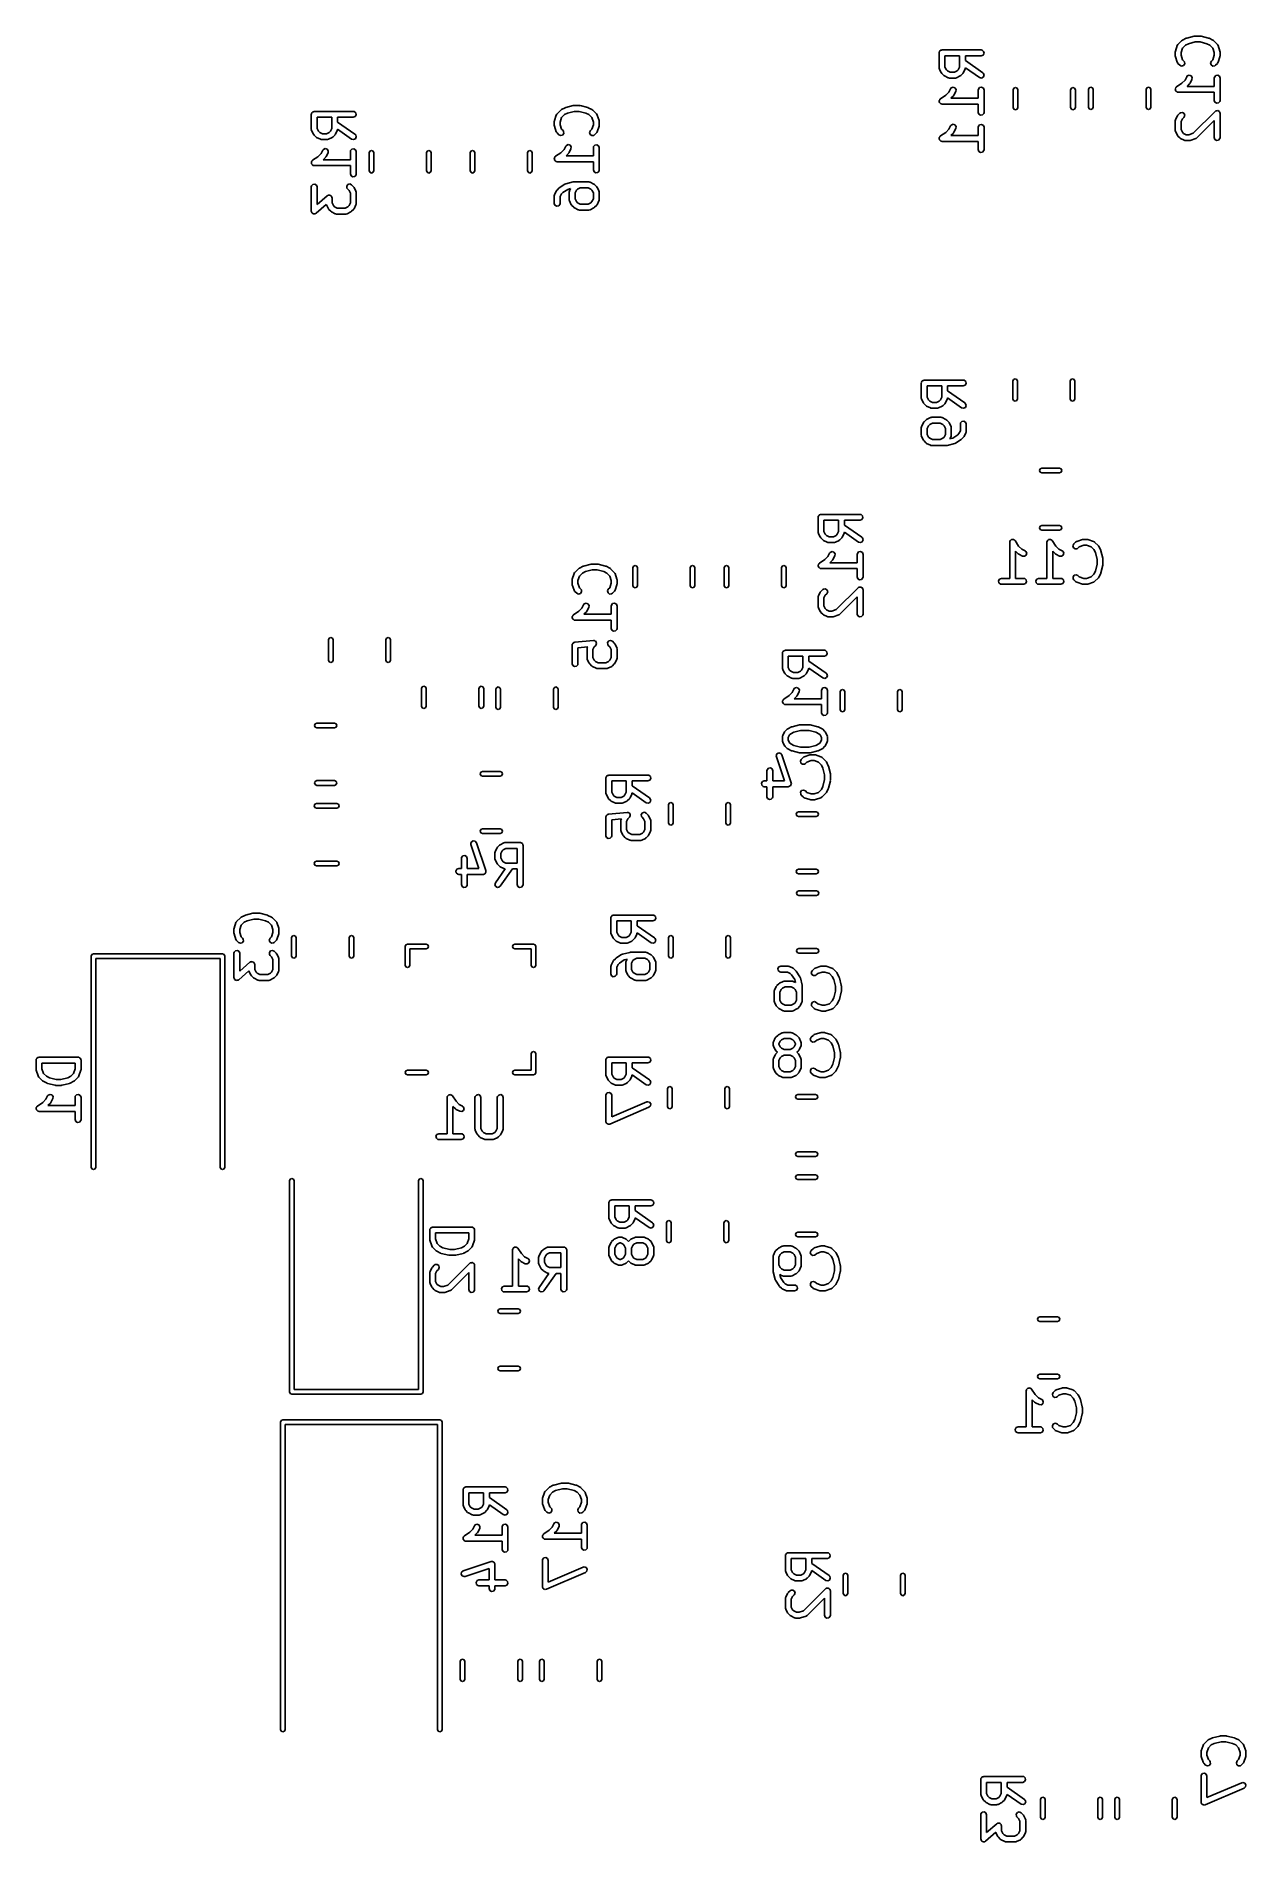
# Model space of a CAD drawing. Extents: x 0.08 to 1.3, y 0.29 to 2.11.
import ezdxf

# ---------------------------------------------------------------- set-up
doc = ezdxf.new("R2010")
doc.units = 0
doc.header["$MEASUREMENT"] = 0
doc.layers.add('BLACK', color=7, linetype='CONTINUOUS')

msp = doc.modelspace()

# ---------------------------------------------------------------- linework, layer by layer
at = {"layer": 'BLACK', "linetype": 'CONTINUOUS'}
for p, q in [((0.988964, 2.09236), (0.989719, 2.0925)), ((0.989719, 2.0925), (0.99044, 2.09276)), ((0.99044, 2.09276), (1.02981, 2.09276)), ((1.02981, 2.09276), (1.03082, 2.09258)), ((1.03082, 2.09258), (1.03237, 2.09128)), ((1.22564, 2.09149), (1.22751, 2.09712)), ((1.22751, 2.09712), (1.228, 2.09802)), ((1.228, 2.09802), (1.22815, 2.09811)), ((1.22815, 2.09811), (1.22823, 2.09827)), ((1.22823, 2.09827), (1.23198, 2.10202)), ((1.2329, 2.09459), (1.23139, 2.09008)), ((1.23198, 2.10202), (1.2327, 2.10253)), ((1.2327, 2.10253), (1.23274, 2.10257)), ((1.23274, 2.10257), (1.23649, 2.10445)), ((1.23581, 2.0975), (1.2329, 2.09459)), ((1.23884, 2.09902), (1.23581, 2.0975)), ((1.23649, 2.10445), (1.23698, 2.10459)), ((1.23698, 2.10459), (1.2371, 2.10467)), ((1.2371, 2.10467), (1.2446, 2.10655)), ((1.24568, 2.10073), (1.23884, 2.09902)), ((1.2446, 2.10655), (1.24518, 2.10659)), ((1.24518, 2.10659), (1.24531, 2.10663)), ((1.24531, 2.10663), (1.25094, 2.10663)), ((1.25057, 2.10073), (1.24568, 2.10073)), ((1.25741, 2.09902), (1.25057, 2.10073)), ((1.25094, 2.10663), (1.25152, 2.10653)), ((1.25152, 2.10653), (1.25165, 2.10655)), ((1.25165, 2.10655), (1.25915, 2.10467)), ((1.26044, 2.0975), (1.25741, 2.09902)), ((1.25915, 2.10467), (1.25962, 2.10446)), ((1.25962, 2.10446), (1.25976, 2.10445)), ((1.25976, 2.10445), (1.26351, 2.10257)), ((1.26335, 2.09459), (1.26044, 2.0975)), ((1.26486, 2.09008), (1.26335, 2.09459)), ((1.26351, 2.10257), (1.26422, 2.10205)), ((1.26422, 2.10205), (1.26427, 2.10202)), ((1.26427, 2.10202), (1.26802, 2.09827)), ((1.26802, 2.09827), (1.26861, 2.09743)), ((1.26861, 2.09743), (1.26863, 2.09725)), ((1.26863, 2.09725), (1.26874, 2.09712)), ((1.26874, 2.09712), (1.27061, 2.09149)), ((0.987487, 2.08981), (0.987555, 2.09019)), ((0.987487, 2.07481), (0.987487, 2.08981)), ((0.987548, 2.07464), (0.987487, 2.07481)), ((0.987507, 2.07447), (0.987548, 2.07464)), ((0.987799, 2.07349), (0.987507, 2.07447)), ((0.987532, 2.09032), (0.987598, 2.09043)), ((0.987555, 2.09019), (0.987532, 2.09032)), ((0.987598, 2.09043), (0.987665, 2.09082)), ((0.987665, 2.09082), (0.988159, 2.0914)), ((0.988159, 2.0914), (0.988542, 2.09207)), ((0.988542, 2.09207), (0.988793, 2.09216)), ((0.988793, 2.09216), (0.988964, 2.09236)), ((0.993393, 2.08685), (0.993393, 2.07551)), ((1.00811, 2.08685), (0.993393, 2.08685)), ((0.993393, 2.07551), (0.994742, 2.07281)), ((1.00676, 2.07281), (1.00811, 2.07551)), ((1.00811, 2.07551), (1.00811, 2.08685)), ((1.01401, 2.07477), (1.01384, 2.0738)), ((1.02812, 2.06489), (1.01401, 2.07477)), ((1.02981, 2.08685), (1.01402, 2.08685)), ((1.01402, 2.08685), (1.01402, 2.08197)), ((1.01402, 2.08197), (1.0315, 2.06973)), ((1.03171, 2.08754), (1.02981, 2.08685)), ((1.03272, 2.08929), (1.03171, 2.08754)), ((1.03237, 2.09128), (1.03272, 2.08929)), ((1.22549, 2.09056), (1.22564, 2.09143)), ((1.22549, 2.08681), (1.22549, 2.09056)), ((1.22551, 2.08675), (1.22549, 2.08681)), ((1.22564, 2.08587), (1.22551, 2.08675)), ((1.22564, 2.09143), (1.22564, 2.09149)), ((1.22751, 2.08025), (1.22564, 2.08587)), ((1.22762, 2.08011), (1.22751, 2.08025)), ((1.22764, 2.07994), (1.22762, 2.08011)), ((1.22823, 2.0791), (1.22764, 2.07994)), ((1.2301, 2.07722), (1.22823, 2.0791)), ((1.23193, 2.07637), (1.2301, 2.07722)), ((1.23139, 2.09008), (1.23139, 2.08729)), ((1.23139, 2.08729), (1.2329, 2.08278)), ((1.23388, 2.07689), (1.23193, 2.07637)), ((1.2329, 2.08278), (1.23428, 2.0814)), ((1.23504, 2.07855), (1.23388, 2.07689)), ((1.23428, 2.0814), (1.23487, 2.08056)), ((1.23487, 2.08056), (1.23504, 2.07855)), ((1.26112, 2.07957), (1.26197, 2.0814)), ((1.26164, 2.07762), (1.26112, 2.07957)), ((1.2633, 2.07646), (1.26164, 2.07762)), ((1.26197, 2.0814), (1.26335, 2.08278)), ((1.26531, 2.07663), (1.2633, 2.07646)), ((1.26335, 2.08278), (1.26486, 2.08729)), ((1.26486, 2.08729), (1.26486, 2.09008)), ((1.26615, 2.07722), (1.26531, 2.07663)), ((1.26802, 2.0791), (1.26615, 2.07722)), ((1.2681, 2.07926), (1.26802, 2.0791)), ((1.26825, 2.07935), (1.2681, 2.07926)), ((1.26874, 2.08025), (1.26825, 2.07935)), ((1.27061, 2.08587), (1.26874, 2.08025)), ((1.27061, 2.09149), (1.27074, 2.09062)), ((1.27076, 2.08681), (1.27061, 2.08594)), ((1.27061, 2.08594), (1.27061, 2.08587)), ((1.27074, 2.09062), (1.27076, 2.09056)), ((1.27076, 2.09056), (1.27076, 2.08681)), ((0.989674, 2.06974), (0.987799, 2.07349)), ((0.989721, 2.06969), (0.989674, 2.06974)), ((0.990227, 2.06897), (0.989721, 2.06969)), ((0.992102, 2.0671), (0.990227, 2.06897)), ((0.99216, 2.06707), (0.992102, 2.0671)), ((0.992869, 2.06654), (0.99216, 2.06707)), ((0.996619, 2.06467), (0.992869, 2.06654)), ((0.994742, 2.07281), (0.995939, 2.07161)), ((0.995939, 2.07161), (0.998636, 2.07026)), ((0.996794, 2.06465), (0.996619, 2.06467)), ((0.996929, 2.06453), (0.996794, 2.06465)), ((0.997939, 2.06436), (0.996929, 2.06453)), ((1.00356, 2.06436), (0.997939, 2.06436)), ((0.998636, 2.07026), (1.00287, 2.07026)), ((1.00287, 2.07026), (1.00556, 2.07161)), ((1.00373, 2.06442), (1.00356, 2.06436)), ((1.0039, 2.06438), (1.00373, 2.06442)), ((1.00488, 2.06467), (1.0039, 2.06438)), ((1.00863, 2.06654), (1.00488, 2.06467)), ((1.00556, 2.07161), (1.00676, 2.07281)), ((1.00868, 2.06659), (1.00863, 2.06654)), ((1.0094, 2.0671), (1.00868, 2.06659)), ((1.01128, 2.06897), (1.0094, 2.0671)), ((1.0113, 2.06903), (1.01128, 2.06897)), ((1.01183, 2.06974), (1.0113, 2.06903)), ((1.0137, 2.07349), (1.01183, 2.06974)), ((1.01372, 2.07366), (1.0137, 2.07349)), ((1.01384, 2.0738), (1.01372, 2.07366)), ((1.03007, 2.06437), (1.02812, 2.06489)), ((1.0319, 2.06522), (1.03007, 2.06437)), ((1.0315, 2.06973), (1.03223, 2.069)), ((1.03275, 2.06705), (1.0319, 2.06522)), ((1.03223, 2.069), (1.03275, 2.06705)), ((1.2268, 2.05552), (1.23218, 2.05911)), ((1.23218, 2.05911), (1.23539, 2.06231)), ((1.23539, 2.06231), (1.23705, 2.06563)), ((1.23705, 2.06563), (1.23766, 2.06646)), ((1.2399, 2.05847), (1.23744, 2.05602)), ((1.23766, 2.06646), (1.23951, 2.06726)), ((1.23951, 2.06726), (1.24145, 2.06668)), ((1.23993, 2.05853), (1.2399, 2.05847)), ((1.24046, 2.05924), (1.23993, 2.05853)), ((1.24233, 2.06299), (1.24046, 2.05924)), ((1.24145, 2.06668), (1.24256, 2.065)), ((1.24256, 2.065), (1.24233, 2.06299)), ((1.26486, 2.06431), (1.26504, 2.06532)), ((1.26486, 2.05602), (1.26486, 2.06431)), ((1.26504, 2.06532), (1.26633, 2.06687)), ((1.26633, 2.06687), (1.26832, 2.06722)), ((1.26832, 2.06722), (1.27007, 2.06621)), ((1.27007, 2.06621), (1.27076, 2.06431)), ((1.27076, 2.06431), (1.27076, 2.04181)), ((0.987532, 2.04158), (0.987617, 2.04172)), ((0.987681, 2.04073), (0.987532, 2.04158)), ((0.987606, 2.04189), (0.988114, 2.04258)), ((0.987617, 2.04172), (0.987606, 2.04189)), ((0.987736, 2.03988), (0.987681, 2.04073)), ((0.987854, 2.03975), (0.987736, 2.03988)), ((0.987883, 2.03959), (0.987854, 2.03975)), ((0.988539, 2.03904), (0.987883, 2.03959)), ((0.988114, 2.04258), (0.988542, 2.04332)), ((0.989131, 2.03842), (0.988539, 2.03904)), ((0.988542, 2.04332), (0.988702, 2.04338)), ((0.988702, 2.04338), (0.988802, 2.04352)), ((0.988802, 2.04352), (0.994183, 2.04711)), ((0.9893, 2.0384), (0.989131, 2.03842)), ((0.98943, 2.03829), (0.9893, 2.0384)), ((0.99044, 2.03811), (0.98943, 2.03829)), ((1.02686, 2.03811), (0.99044, 2.03811)), ((0.994183, 2.04711), (0.997387, 2.05031)), ((0.997387, 2.05031), (0.999048, 2.05363)), ((0.999048, 2.05363), (0.999659, 2.05446)), ((1.0019, 2.04647), (0.999444, 2.04402)), ((0.999444, 2.04402), (1.02686, 2.04402)), ((0.999659, 2.05446), (1.00151, 2.05526)), ((1.00151, 2.05526), (1.00345, 2.05468)), ((1.00193, 2.04653), (1.0019, 2.04647)), ((1.00246, 2.04724), (1.00193, 2.04653)), ((1.00433, 2.05099), (1.00246, 2.04724)), ((1.00345, 2.05468), (1.00456, 2.053)), ((1.00456, 2.053), (1.00433, 2.05099)), ((1.02686, 2.05231), (1.02704, 2.05332)), ((1.02686, 2.04402), (1.02686, 2.05231)), ((1.02686, 2.02981), (1.02686, 2.03811)), ((1.02704, 2.05332), (1.02833, 2.05487)), ((1.02833, 2.05487), (1.03032, 2.05522)), ((1.03032, 2.05522), (1.03207, 2.05421)), ((1.03207, 2.05421), (1.03276, 2.05231)), ((1.03276, 2.05231), (1.03276, 2.02981)), ((1.0622, 2.05244), (1.06289, 2.05411)), ((1.0622, 2.03456), (1.0622, 2.05244)), ((1.06289, 2.05411), (1.06456, 2.0548)), ((1.06456, 2.0548), (1.06623, 2.05411)), ((1.06623, 2.05411), (1.06693, 2.05244)), ((1.06693, 2.05244), (1.06693, 2.03456)), ((1.12007, 2.05244), (1.12077, 2.05411)), ((1.12007, 2.03456), (1.12007, 2.05244)), ((1.12077, 2.05411), (1.12244, 2.0548)), ((1.12244, 2.0548), (1.12411, 2.05411)), ((1.12411, 2.05411), (1.1248, 2.05244)), ((1.1248, 2.05244), (1.1248, 2.03456)), ((1.1382, 2.05294), (1.13889, 2.05461)), ((1.1382, 2.03506), (1.1382, 2.05294)), ((1.13889, 2.05461), (1.14056, 2.0553)), ((1.14056, 2.0553), (1.14223, 2.05461)), ((1.14223, 2.05461), (1.14293, 2.05294)), ((1.14293, 2.05294), (1.14293, 2.03506)), ((1.19607, 2.05294), (1.19677, 2.05461)), ((1.19607, 2.03506), (1.19607, 2.05294)), ((1.19677, 2.05461), (1.19844, 2.0553)), ((1.19844, 2.0553), (1.20011, 2.05461)), ((1.20011, 2.05461), (1.2008, 2.05294)), ((1.2008, 2.05294), (1.2008, 2.03506)), ((1.22553, 2.05358), (1.22562, 2.05372)), ((1.22568, 2.05273), (1.22553, 2.05358)), ((1.22561, 2.05389), (1.22611, 2.05458)), ((1.22562, 2.05372), (1.22561, 2.05389)), ((1.22574, 2.05188), (1.22568, 2.05273)), ((1.22585, 2.05175), (1.22574, 2.05188)), ((1.22588, 2.05159), (1.22585, 2.05175)), ((1.22654, 2.05104), (1.22588, 2.05159)), ((1.22611, 2.05458), (1.22654, 2.05532)), ((1.22654, 2.05532), (1.2267, 2.05538)), ((1.22713, 2.05042), (1.22654, 2.05104)), ((1.2267, 2.05538), (1.2268, 2.05552)), ((1.2273, 2.0504), (1.22713, 2.05042)), ((1.22743, 2.05029), (1.2273, 2.0504)), ((1.22844, 2.05011), (1.22743, 2.05029)), ((1.26486, 2.05011), (1.22844, 2.05011)), ((1.23744, 2.05602), (1.26486, 2.05602)), ((1.26486, 2.04181), (1.26486, 2.05011)), ((1.26555, 2.03992), (1.26486, 2.04181)), ((1.2673, 2.03891), (1.26555, 2.03992)), ((1.26929, 2.03926), (1.2673, 2.03891)), ((1.27058, 2.0408), (1.26929, 2.03926)), ((1.27076, 2.04181), (1.27058, 2.0408)), ((0.354527, 2.02781), (0.354594, 2.02819)), ((0.354527, 2.01281), (0.354527, 2.02781)), ((0.354572, 2.02832), (0.354637, 2.02843)), ((0.354594, 2.02819), (0.354572, 2.02832)), ((0.354637, 2.02843), (0.354705, 2.02882)), ((0.354705, 2.02882), (0.355198, 2.0294)), ((0.355198, 2.0294), (0.355582, 2.03007)), ((0.355582, 2.03007), (0.355832, 2.03016)), ((0.355832, 2.03016), (0.356003, 2.03036)), ((0.356003, 2.03036), (0.356759, 2.0305)), ((0.356759, 2.0305), (0.35748, 2.03076)), ((0.35748, 2.03076), (0.39685, 2.03076)), ((0.360432, 2.02485), (0.360432, 2.01351)), ((0.375149, 2.02485), (0.360432, 2.02485)), ((0.375149, 2.01351), (0.375149, 2.02485)), ((0.39685, 2.02485), (0.381055, 2.02485)), ((0.381055, 2.02485), (0.381055, 2.01997)), ((0.381055, 2.01997), (0.398543, 2.00773)), ((0.39685, 2.03076), (0.39786, 2.03058)), ((0.398748, 2.02554), (0.39685, 2.02485)), ((0.39786, 2.03058), (0.399407, 2.02928)), ((0.399758, 2.02729), (0.398748, 2.02554)), ((0.399407, 2.02928), (0.399758, 2.02729)), ((0.599487, 2.02056), (0.599641, 2.02143)), ((0.599487, 2.01681), (0.599487, 2.02056)), ((0.599639, 2.02149), (0.601514, 2.02712)), ((0.599641, 2.02143), (0.599639, 2.02149)), ((0.601514, 2.02712), (0.602002, 2.02802)), ((0.602002, 2.02802), (0.602152, 2.02811)), ((0.602152, 2.02811), (0.602227, 2.02827)), ((0.602227, 2.02827), (0.605977, 2.03202)), ((0.606896, 2.02459), (0.605393, 2.02008)), ((0.605393, 2.02008), (0.605393, 2.01729)), ((0.605977, 2.03202), (0.6067, 2.03253)), ((0.6067, 2.03253), (0.606744, 2.03257)), ((0.606744, 2.03257), (0.610494, 2.03445)), ((0.609814, 2.02751), (0.606896, 2.02459)), ((0.612845, 2.02902), (0.609814, 2.02751)), ((0.610494, 2.03445), (0.610982, 2.03459)), ((0.610982, 2.03459), (0.611098, 2.03467)), ((0.611098, 2.03467), (0.618597, 2.03655)), ((0.619677, 2.03073), (0.612845, 2.02902)), ((0.618597, 2.03655), (0.619185, 2.03659)), ((0.619185, 2.03659), (0.619313, 2.03663)), ((0.619313, 2.03663), (0.624937, 2.03663)), ((0.624574, 2.03073), (0.619677, 2.03073)), ((0.631406, 2.02902), (0.624574, 2.03073)), ((0.624937, 2.03663), (0.625518, 2.03653)), ((0.625518, 2.03653), (0.625654, 2.03655)), ((0.625654, 2.03655), (0.633153, 2.03467)), ((0.634437, 2.02751), (0.631406, 2.02902)), ((0.633153, 2.03467), (0.633618, 2.03446)), ((0.633618, 2.03446), (0.633757, 2.03445)), ((0.633757, 2.03445), (0.637506, 2.03257)), ((0.637355, 2.02459), (0.634437, 2.02751)), ((0.638857, 2.02008), (0.637355, 2.02459)), ((0.637506, 2.03257), (0.638216, 2.03205)), ((0.638216, 2.03205), (0.638274, 2.03202)), ((0.638274, 2.03202), (0.642023, 2.02827)), ((0.638857, 2.01729), (0.638857, 2.02008)), ((0.642023, 2.02827), (0.642612, 2.02743)), ((0.642612, 2.02743), (0.642627, 2.02725)), ((0.642627, 2.02725), (0.642737, 2.02712)), ((0.642737, 2.02712), (0.644611, 2.02149)), ((0.644611, 2.02149), (0.644741, 2.02062)), ((0.644741, 2.02062), (0.644763, 2.02056)), ((0.644763, 2.02056), (0.644763, 2.01681)), ((1.02755, 2.02792), (1.02686, 2.02981)), ((1.0293, 2.02691), (1.02755, 2.02792)), ((1.03129, 2.02726), (1.0293, 2.02691)), ((1.03258, 2.0288), (1.03129, 2.02726)), ((1.03276, 2.02981), (1.03258, 2.0288)), ((1.06289, 2.03289), (1.0622, 2.03456)), ((1.06456, 2.0322), (1.06289, 2.03289)), ((1.06623, 2.03289), (1.06456, 2.0322)), ((1.06693, 2.03456), (1.06623, 2.03289)), ((1.12077, 2.03289), (1.12007, 2.03456)), ((1.12244, 2.0322), (1.12077, 2.03289)), ((1.12411, 2.03289), (1.12244, 2.0322)), ((1.1248, 2.03456), (1.12411, 2.03289)), ((1.13889, 2.03339), (1.1382, 2.03506)), ((1.14056, 2.0327), (1.13889, 2.03339)), ((1.14223, 2.03339), (1.14056, 2.0327)), ((1.14293, 2.03506), (1.14223, 2.03339)), ((1.19677, 2.03339), (1.19607, 2.03506)), ((1.19844, 2.0327), (1.19677, 2.03339)), ((1.20011, 2.03339), (1.19844, 2.0327)), ((1.2008, 2.03506), (1.20011, 2.03339)), ((1.22549, 2.02119), (1.22567, 2.0222)), ((1.22549, 2.01182), (1.22549, 2.02119)), ((1.22567, 2.0222), (1.22578, 2.02234)), ((1.22578, 2.02234), (1.2258, 2.02251)), ((1.2258, 2.02251), (1.22767, 2.02626)), ((1.22767, 2.02626), (1.2282, 2.02697)), ((1.2282, 2.02697), (1.22823, 2.02703)), ((1.22823, 2.02703), (1.2301, 2.0289)), ((1.2301, 2.0289), (1.23094, 2.02949)), ((1.23094, 2.02949), (1.23295, 2.02967)), ((1.23274, 2.02319), (1.23139, 2.02049)), ((1.23139, 2.02049), (1.23139, 2.01251)), ((1.23428, 2.02473), (1.23274, 2.02319)), ((1.23295, 2.02967), (1.23461, 2.02851)), ((1.23513, 2.02656), (1.23428, 2.02473)), ((1.23461, 2.02851), (1.23513, 2.02656)), ((1.24372, 2.00877), (1.26572, 2.03078)), ((1.26486, 2.02156), (1.2474, 2.00411)), ((1.26486, 2.00432), (1.26486, 2.02156)), ((1.26572, 2.03078), (1.26625, 2.03115)), ((1.26625, 2.03115), (1.26633, 2.03125)), ((1.26633, 2.03125), (1.26641, 2.03126)), ((1.26641, 2.03126), (1.26656, 2.03137)), ((1.26656, 2.03137), (1.26745, 2.03144)), ((1.26745, 2.03144), (1.26832, 2.0316)), ((1.26832, 2.0316), (1.26844, 2.03153)), ((1.26844, 2.03153), (1.26857, 2.03154)), ((1.26857, 2.03154), (1.2693, 2.03103)), ((1.2693, 2.03103), (1.27007, 2.03059)), ((1.27007, 2.03059), (1.27012, 2.03046)), ((1.27012, 2.03046), (1.27023, 2.03038)), ((1.27023, 2.03038), (1.27046, 2.02953)), ((1.27046, 2.02953), (1.27076, 2.02869)), ((1.27076, 2.02869), (1.27076, 2.00432)), ((0.354587, 2.01264), (0.354527, 2.01281)), ((0.354546, 2.01247), (0.354587, 2.01264)), ((0.354839, 2.01149), (0.354546, 2.01247)), ((0.356713, 2.00774), (0.354839, 2.01149)), ((0.35676, 2.00769), (0.356713, 2.00774)), ((0.357266, 2.00697), (0.35676, 2.00769)), ((0.359141, 2.0051), (0.357266, 2.00697)), ((0.3592, 2.00507), (0.359141, 2.0051)), ((0.359909, 2.00454), (0.3592, 2.00507)), ((0.363658, 2.00267), (0.359909, 2.00454)), ((0.360432, 2.01351), (0.361781, 2.01081)), ((0.361781, 2.01081), (0.362978, 2.00961)), ((0.362978, 2.00961), (0.365676, 2.00826)), ((0.363833, 2.00265), (0.363658, 2.00267)), ((0.363969, 2.00253), (0.363833, 2.00265)), ((0.364979, 2.00236), (0.363969, 2.00253)), ((0.370603, 2.00236), (0.364979, 2.00236)), ((0.365676, 2.00826), (0.369906, 2.00826)), ((0.369906, 2.00826), (0.372603, 2.00961)), ((0.370769, 2.00242), (0.370603, 2.00236)), ((0.37094, 2.00238), (0.370769, 2.00242)), ((0.371923, 2.00267), (0.37094, 2.00238)), ((0.375673, 2.00454), (0.371923, 2.00267)), ((0.372603, 2.00961), (0.3738, 2.01081)), ((0.3738, 2.01081), (0.375149, 2.01351)), ((0.375717, 2.00459), (0.375673, 2.00454)), ((0.37644, 2.0051), (0.375717, 2.00459)), ((0.378315, 2.00697), (0.37644, 2.0051)), ((0.378342, 2.00703), (0.378315, 2.00697)), ((0.378868, 2.00774), (0.378342, 2.00703)), ((0.380743, 2.01149), (0.378868, 2.00774)), ((0.380763, 2.01166), (0.380743, 2.01149)), ((0.380877, 2.0118), (0.380763, 2.01166)), ((0.381047, 2.01277), (0.380877, 2.0118)), ((0.395156, 2.00289), (0.381047, 2.01277)), ((0.397107, 2.00237), (0.395156, 2.00289)), ((0.398938, 2.00322), (0.397107, 2.00237)), ((0.398543, 2.00773), (0.399268, 2.007)), ((0.399791, 2.00505), (0.398938, 2.00322)), ((0.399268, 2.007), (0.399791, 2.00505)), ((0.599509, 2.01675), (0.599487, 2.01681)), ((0.599639, 2.01587), (0.599509, 2.01675)), ((0.601514, 2.01025), (0.599639, 2.01587)), ((0.601623, 2.01011), (0.601514, 2.01025)), ((0.601639, 2.00994), (0.601623, 2.01011)), ((0.602227, 2.0091), (0.601639, 2.00994)), ((0.604102, 2.00722), (0.602227, 2.0091)), ((0.605932, 2.00637), (0.604102, 2.00722)), ((0.605393, 2.01729), (0.606896, 2.01278)), ((0.607883, 2.00689), (0.605932, 2.00637)), ((0.606896, 2.01278), (0.608278, 2.0114)), ((0.609042, 2.00855), (0.607883, 2.00689)), ((0.608278, 2.0114), (0.608866, 2.01056)), ((0.608866, 2.01056), (0.609042, 2.00855)), ((0.635119, 2.00957), (0.635973, 2.0114)), ((0.635642, 2.00762), (0.635119, 2.00957)), ((0.637296, 2.00646), (0.635642, 2.00762)), ((0.635973, 2.0114), (0.637355, 2.01278)), ((0.639309, 2.00663), (0.637296, 2.00646)), ((0.637355, 2.01278), (0.638857, 2.01729)), ((0.640149, 2.00722), (0.639309, 2.00663)), ((0.642023, 2.0091), (0.640149, 2.00722)), ((0.642098, 2.00926), (0.642023, 2.0091)), ((0.642248, 2.00935), (0.642098, 2.00926)), ((0.642737, 2.01025), (0.642248, 2.00935)), ((0.644611, 2.01587), (0.642737, 2.01025)), ((0.644763, 2.01681), (0.64461, 2.01594)), ((0.64461, 2.01594), (0.644611, 2.01587)), ((0.987532, 2.00408), (0.987617, 2.00423)), ((0.987681, 2.00324), (0.987532, 2.00408)), ((0.987606, 2.0044), (0.988114, 2.00509)), ((0.987617, 2.00423), (0.987606, 2.0044)), ((0.987736, 2.00238), (0.987681, 2.00324)), ((0.987854, 2.00226), (0.987736, 2.00238)), ((0.987883, 2.00209), (0.987854, 2.00226)), ((0.988539, 2.00154), (0.987883, 2.00209)), ((0.988114, 2.00509), (0.988542, 2.00583)), ((0.989131, 2.00092), (0.988539, 2.00154)), ((0.988542, 2.00583), (0.988702, 2.00589)), ((0.988702, 2.00589), (0.988802, 2.00602)), ((0.988802, 2.00602), (0.994183, 2.00961)), ((0.994183, 2.00961), (0.997387, 2.01282)), ((0.997387, 2.01282), (0.999048, 2.01614)), ((0.999048, 2.01614), (0.999659, 2.01696)), ((1.0019, 2.00898), (0.999444, 2.00652)), ((0.999444, 2.00652), (1.02686, 2.00652)), ((0.999659, 2.01696), (1.00151, 2.01776)), ((1.00151, 2.01776), (1.00345, 2.01719)), ((1.00193, 2.00904), (1.0019, 2.00898)), ((1.00246, 2.00975), (1.00193, 2.00904)), ((1.00433, 2.0135), (1.00246, 2.00975)), ((1.00345, 2.01719), (1.00456, 2.0155)), ((1.00456, 2.0155), (1.00433, 2.0135)), ((1.02686, 2.01482), (1.02704, 2.01583)), ((1.02686, 2.00652), (1.02686, 2.01482)), ((1.02704, 2.01583), (1.02833, 2.01737)), ((1.02833, 2.01737), (1.03032, 2.01772)), ((1.03032, 2.01772), (1.03207, 2.01671)), ((1.03207, 2.01671), (1.03276, 2.01482)), ((1.03276, 2.01482), (1.03276, 1.99232)), ((1.22555, 2.01165), (1.22549, 2.01182)), ((1.22551, 2.01148), (1.22555, 2.01165)), ((1.2258, 2.0105), (1.22551, 2.01148)), ((1.22767, 2.00675), (1.2258, 2.0105)), ((1.22772, 2.0067), (1.22767, 2.00675)), ((1.22823, 2.00598), (1.22772, 2.0067)), ((1.2301, 2.00411), (1.22823, 2.00598)), ((1.23016, 2.00408), (1.2301, 2.00411)), ((1.23087, 2.00355), (1.23016, 2.00408)), ((1.23462, 2.00168), (1.23087, 2.00355)), ((1.23139, 2.01251), (1.23274, 2.00982)), ((1.23274, 2.00982), (1.23394, 2.00862)), ((1.23394, 2.00862), (1.23664, 2.00727)), ((1.23479, 2.00166), (1.23462, 2.00168)), ((1.23493, 2.00154), (1.23479, 2.00166)), ((1.23594, 2.00137), (1.23493, 2.00154)), ((1.23664, 2.00727), (1.23921, 2.00727)), ((1.23921, 2.00727), (1.24372, 2.00877)), ((1.24062, 2.00152), (1.23975, 2.00139)), ((1.24625, 2.00339), (1.24062, 2.00152)), ((1.24639, 2.0035), (1.24625, 2.00339)), ((1.24656, 2.00352), (1.24639, 2.0035)), ((1.2474, 2.00411), (1.24656, 2.00352)), ((1.26555, 2.00242), (1.26486, 2.00432)), ((1.2673, 2.00141), (1.26555, 2.00242)), ((1.26929, 2.00176), (1.2673, 2.00141)), ((1.27058, 2.00331), (1.26929, 2.00176)), ((1.27076, 2.00432), (1.27058, 2.00331)), ((0.355842, 1.98152), (0.361223, 1.98511)), ((0.361223, 1.98511), (0.364427, 1.98831)), ((0.364427, 1.98831), (0.366087, 1.99163)), ((0.366087, 1.99163), (0.366698, 1.99246)), ((0.368941, 1.98447), (0.366483, 1.98202)), ((0.366698, 1.99246), (0.368551, 1.99326)), ((0.368551, 1.99326), (0.370487, 1.99268)), ((0.368969, 1.98453), (0.368941, 1.98447)), ((0.369494, 1.98524), (0.368969, 1.98453)), ((0.371369, 1.98899), (0.369494, 1.98524)), ((0.370487, 1.99268), (0.3716, 1.991)), ((0.3716, 1.991), (0.371369, 1.98899)), ((0.393897, 1.99031), (0.394075, 1.99132)), ((0.393897, 1.98202), (0.393897, 1.99031)), ((0.394075, 1.99132), (0.395373, 1.99287)), ((0.395373, 1.99287), (0.397362, 1.99322)), ((0.397362, 1.99322), (0.399112, 1.99221)), ((0.399112, 1.99221), (0.399802, 1.99031)), ((0.399802, 1.99031), (0.399802, 1.96781)), ((0.412701, 1.98894), (0.413393, 1.99061)), ((0.412701, 1.97106), (0.412701, 1.98894)), ((0.413393, 1.99061), (0.415063, 1.9913)), ((0.415063, 1.9913), (0.416733, 1.99061)), ((0.416733, 1.99061), (0.417425, 1.98894)), ((0.417425, 1.98894), (0.417425, 1.97106)), ((0.470575, 1.98894), (0.471267, 1.99061)), ((0.470575, 1.97106), (0.470575, 1.98894)), ((0.471267, 1.99061), (0.472937, 1.9913)), ((0.472937, 1.9913), (0.474607, 1.99061)), ((0.474607, 1.99061), (0.475299, 1.98894)), ((0.475299, 1.98894), (0.475299, 1.97106)), ((0.514701, 1.98894), (0.515393, 1.99061)), ((0.514701, 1.97106), (0.514701, 1.98894)), ((0.515393, 1.99061), (0.517063, 1.9913)), ((0.517063, 1.9913), (0.518733, 1.99061)), ((0.518733, 1.99061), (0.519425, 1.98894)), ((0.519425, 1.98894), (0.519425, 1.97106)), ((0.572575, 1.98894), (0.573267, 1.99061)), ((0.572575, 1.97106), (0.572575, 1.98894)), ((0.573267, 1.99061), (0.574937, 1.9913)), ((0.574937, 1.9913), (0.576607, 1.99061)), ((0.576607, 1.99061), (0.577299, 1.98894)), ((0.577299, 1.98894), (0.577299, 1.97106)), ((0.599532, 1.98358), (0.599617, 1.98372)), ((0.599681, 1.98273), (0.599532, 1.98358)), ((0.599606, 1.98389), (0.600114, 1.98458)), ((0.599617, 1.98372), (0.599606, 1.98389)), ((0.600114, 1.98458), (0.600542, 1.98532)), ((0.600542, 1.98532), (0.600702, 1.98538)), ((0.600702, 1.98538), (0.600802, 1.98552)), ((0.600802, 1.98552), (0.606183, 1.98911)), ((0.606183, 1.98911), (0.609387, 1.99231)), ((0.609387, 1.99231), (0.611048, 1.99563)), ((0.611048, 1.99563), (0.611659, 1.99646)), ((0.613902, 1.98847), (0.611444, 1.98602)), ((0.611444, 1.98602), (0.638857, 1.98602)), ((0.611659, 1.99646), (0.613512, 1.99726)), ((0.613512, 1.99726), (0.615448, 1.99668)), ((0.613929, 1.98853), (0.613902, 1.98847)), ((0.614455, 1.98924), (0.613929, 1.98853)), ((0.61633, 1.99299), (0.614455, 1.98924)), ((0.615448, 1.99668), (0.616561, 1.995)), ((0.616561, 1.995), (0.61633, 1.99299)), ((0.638857, 1.99431), (0.639036, 1.99532)), ((0.638857, 1.98602), (0.638857, 1.99431)), ((0.639036, 1.99532), (0.640334, 1.99687)), ((0.640334, 1.99687), (0.642323, 1.99722)), ((0.642323, 1.99722), (0.644072, 1.99621)), ((0.644072, 1.99621), (0.644763, 1.99431)), ((0.644763, 1.99431), (0.644763, 1.97181)), ((0.9893, 2.0009), (0.989131, 2.00092)), ((0.98943, 2.00079), (0.9893, 2.0009)), ((0.99044, 2.00061), (0.98943, 2.00079)), ((1.02686, 2.00061), (0.99044, 2.00061)), ((1.02686, 1.99232), (1.02686, 2.00061)), ((1.02755, 1.99042), (1.02686, 1.99232)), ((1.0293, 1.98941), (1.02755, 1.99042)), ((1.03129, 1.98976), (1.0293, 1.98941)), ((1.03258, 1.99131), (1.03129, 1.98976)), ((1.03276, 1.99232), (1.03258, 1.99131)), ((1.23969, 2.00137), (1.23594, 2.00137)), ((1.23975, 2.00139), (1.23969, 2.00137)), ((0.354572, 1.97958), (0.354657, 1.97972)), ((0.35472, 1.97873), (0.354572, 1.97958)), ((0.354646, 1.97989), (0.355153, 1.98058)), ((0.354657, 1.97972), (0.354646, 1.97989)), ((0.354776, 1.97788), (0.35472, 1.97873)), ((0.354893, 1.97775), (0.354776, 1.97788)), ((0.354922, 1.97759), (0.354893, 1.97775)), ((0.355579, 1.97704), (0.354922, 1.97759)), ((0.355153, 1.98058), (0.355582, 1.98132)), ((0.356171, 1.97642), (0.355579, 1.97704)), ((0.355582, 1.98132), (0.355741, 1.98138)), ((0.355741, 1.98138), (0.355842, 1.98152)), ((0.35634, 1.9764), (0.356171, 1.97642)), ((0.35647, 1.97629), (0.35634, 1.9764)), ((0.35748, 1.97611), (0.35647, 1.97629)), ((0.393897, 1.97611), (0.35748, 1.97611)), ((0.366483, 1.98202), (0.393897, 1.98202)), ((0.393897, 1.96781), (0.393897, 1.97611)), ((0.394588, 1.96592), (0.393897, 1.96781)), ((0.396337, 1.96491), (0.394588, 1.96592)), ((0.398326, 1.96526), (0.396337, 1.96491)), ((0.399624, 1.9668), (0.398326, 1.96526)), ((0.399802, 1.96781), (0.399624, 1.9668)), ((0.413393, 1.96939), (0.412701, 1.97106)), ((0.415063, 1.9687), (0.413393, 1.96939)), ((0.416733, 1.96939), (0.415063, 1.9687)), ((0.417425, 1.97106), (0.416733, 1.96939)), ((0.471267, 1.96939), (0.470575, 1.97106)), ((0.472937, 1.9687), (0.471267, 1.96939)), ((0.474607, 1.96939), (0.472937, 1.9687)), ((0.475299, 1.97106), (0.474607, 1.96939)), ((0.515393, 1.96939), (0.514701, 1.97106)), ((0.517063, 1.9687), (0.515393, 1.96939)), ((0.518733, 1.96939), (0.517063, 1.9687)), ((0.519425, 1.97106), (0.518733, 1.96939)), ((0.573267, 1.96939), (0.572575, 1.97106)), ((0.574937, 1.9687), (0.573267, 1.96939)), ((0.576607, 1.96939), (0.574937, 1.9687)), ((0.577299, 1.97106), (0.576607, 1.96939)), ((0.599736, 1.98188), (0.599681, 1.98273)), ((0.599854, 1.98175), (0.599736, 1.98188)), ((0.599883, 1.98159), (0.599854, 1.98175)), ((0.600539, 1.98104), (0.599883, 1.98159)), ((0.601131, 1.98042), (0.600539, 1.98104)), ((0.6013, 1.9804), (0.601131, 1.98042)), ((0.60143, 1.98029), (0.6013, 1.9804)), ((0.60244, 1.98011), (0.60143, 1.98029)), ((0.638857, 1.98011), (0.60244, 1.98011)), ((0.638857, 1.97181), (0.638857, 1.98011)), ((0.639548, 1.96992), (0.638857, 1.97181)), ((0.641297, 1.96891), (0.639548, 1.96992)), ((0.643287, 1.96926), (0.641297, 1.96891)), ((0.644585, 1.9708), (0.643287, 1.96926)), ((0.644763, 1.97181), (0.644585, 1.9708)), ((0.354527, 1.95469), (0.354705, 1.9557)), ((0.354527, 1.93032), (0.354527, 1.95469)), ((0.354705, 1.9557), (0.356003, 1.95725)), ((0.356003, 1.95725), (0.357992, 1.9576)), ((0.357992, 1.9576), (0.359741, 1.95659)), ((0.359741, 1.95659), (0.360432, 1.95469)), ((0.360432, 1.95469), (0.360432, 1.93683)), ((0.390248, 1.95545), (0.391406, 1.95711)), ((0.390424, 1.95344), (0.390248, 1.95545)), ((0.391012, 1.9526), (0.390424, 1.95344)), ((0.392548, 1.95107), (0.391012, 1.9526)), ((0.391406, 1.95711), (0.393357, 1.95763)), ((0.393897, 1.94837), (0.392548, 1.95107)), ((0.393357, 1.95763), (0.395188, 1.95678)), ((0.393897, 1.93851), (0.393897, 1.94837)), ((0.395188, 1.95678), (0.397063, 1.9549)), ((0.397063, 1.9549), (0.397569, 1.95418)), ((0.397569, 1.95418), (0.397616, 1.95414)), ((0.397616, 1.95414), (0.399491, 1.95039)), ((0.399491, 1.95039), (0.399783, 1.9494)), ((0.399783, 1.9494), (0.399742, 1.94923)), ((0.399742, 1.94923), (0.399802, 1.94907)), ((0.399802, 1.94907), (0.399802, 1.93782)), ((0.599779, 1.94671), (0.599799, 1.94689)), ((0.599799, 1.94689), (0.601674, 1.95064)), ((0.601674, 1.95064), (0.6022, 1.95135)), ((0.6022, 1.95135), (0.602227, 1.9514)), ((0.602227, 1.9514), (0.604102, 1.95328)), ((0.604102, 1.95328), (0.60447, 1.95354)), ((0.60447, 1.95354), (0.604552, 1.95365)), ((0.604552, 1.95365), (0.610176, 1.9574)), ((0.606742, 1.94757), (0.605393, 1.94487)), ((0.608071, 1.9489), (0.606742, 1.94757)), ((0.613026, 1.9522), (0.608071, 1.9489)), ((0.610176, 1.9574), (0.611084, 1.9578)), ((0.611084, 1.9578), (0.611098, 1.95781)), ((0.611098, 1.95781), (0.618597, 1.95968)), ((0.615944, 1.95293), (0.613026, 1.9522)), ((0.614486, 1.94932), (0.614664, 1.95033)), ((0.614486, 1.94182), (0.614486, 1.94932)), ((0.614664, 1.95033), (0.614777, 1.95046)), ((0.614777, 1.95046), (0.614797, 1.95064)), ((0.614797, 1.95064), (0.615944, 1.95293)), ((0.618597, 1.95968), (0.619185, 1.95972)), ((0.619185, 1.95972), (0.619313, 1.95977)), ((0.619313, 1.95977), (0.634311, 1.95977)), ((0.62174, 1.95132), (0.620391, 1.94862)), ((0.620391, 1.94862), (0.620391, 1.94251)), ((0.622937, 1.95251), (0.62174, 1.95132)), ((0.625634, 1.95386), (0.622937, 1.95251)), ((0.633614, 1.95386), (0.625634, 1.95386)), ((0.636312, 1.95251), (0.633614, 1.95386)), ((0.634311, 1.95977), (0.635321, 1.95959)), ((0.635321, 1.95959), (0.635456, 1.95948)), ((0.635456, 1.95948), (0.635632, 1.95946)), ((0.635632, 1.95946), (0.639381, 1.95758)), ((0.637509, 1.95132), (0.636312, 1.95251)), ((0.638857, 1.94862), (0.637509, 1.95132)), ((0.638857, 1.94251), (0.638857, 1.94862)), ((0.639381, 1.95758), (0.64009, 1.95706)), ((0.64009, 1.95706), (0.640149, 1.95703)), ((0.640149, 1.95703), (0.642023, 1.95515)), ((0.642023, 1.95515), (0.64253, 1.95443)), ((0.64253, 1.95443), (0.642576, 1.95439)), ((0.642576, 1.95439), (0.644451, 1.95064)), ((0.644451, 1.95064), (0.644744, 1.94965)), ((0.644744, 1.94965), (0.644703, 1.94948)), ((0.644703, 1.94948), (0.644763, 1.94932)), ((0.644763, 1.94932), (0.644763, 1.94182)), ((0.354799, 1.92957), (0.354527, 1.93032)), ((0.354953, 1.92879), (0.354799, 1.92957)), ((0.355137, 1.92864), (0.354953, 1.92879)), ((0.369669, 1.93706), (0.359424, 1.9281)), ((0.360432, 1.93683), (0.370533, 1.94566)), ((0.369837, 1.9365), (0.369669, 1.93706)), ((0.371711, 1.93275), (0.369837, 1.9365)), ((0.370533, 1.94566), (0.370913, 1.94589)), ((0.370913, 1.94589), (0.371001, 1.946)), ((0.371001, 1.946), (0.371122, 1.94602)), ((0.371122, 1.94602), (0.371411, 1.9462)), ((0.371411, 1.9462), (0.372207, 1.94621)), ((0.371758, 1.9327), (0.371711, 1.93275)), ((0.372265, 1.93198), (0.371758, 1.9327)), ((0.372207, 1.94621), (0.37299, 1.94635)), ((0.374139, 1.93011), (0.372265, 1.93198)), ((0.37299, 1.94635), (0.373194, 1.94623)), ((0.373194, 1.94623), (0.37343, 1.94624)), ((0.37343, 1.94624), (0.37405, 1.94574)), ((0.37405, 1.94574), (0.37474, 1.94534)), ((0.374198, 1.93008), (0.374139, 1.93011)), ((0.374907, 1.92955), (0.374198, 1.93008)), ((0.37474, 1.94534), (0.37482, 1.94512)), ((0.37482, 1.94512), (0.375004, 1.94497)), ((0.378656, 1.92768), (0.374907, 1.92955)), ((0.375004, 1.94497), (0.375158, 1.94419)), ((0.375158, 1.94419), (0.37543, 1.94344)), ((0.37543, 1.94344), (0.37543, 1.93851)), ((0.37543, 1.93851), (0.376779, 1.93582)), ((0.376779, 1.93582), (0.377976, 1.93462)), ((0.377976, 1.93462), (0.380674, 1.93327)), ((0.380674, 1.93327), (0.388654, 1.93327)), ((0.388654, 1.93327), (0.391351, 1.93462)), ((0.394421, 1.92955), (0.390671, 1.92768)), ((0.391351, 1.93462), (0.392548, 1.93582)), ((0.392548, 1.93582), (0.393897, 1.93851)), ((0.394465, 1.9296), (0.394421, 1.92955)), ((0.395188, 1.93011), (0.394465, 1.9296)), ((0.397063, 1.93198), (0.395188, 1.93011)), ((0.39709, 1.93204), (0.397063, 1.93198)), ((0.397616, 1.93275), (0.39709, 1.93204)), ((0.399491, 1.9365), (0.397616, 1.93275)), ((0.399511, 1.93667), (0.399491, 1.9365)), ((0.399624, 1.93681), (0.399511, 1.93667)), ((0.399802, 1.93782), (0.399624, 1.93681)), ((0.599487, 1.94557), (0.599665, 1.94658)), ((0.599487, 1.93807), (0.599487, 1.94557)), ((0.600178, 1.93617), (0.599487, 1.93807)), ((0.599665, 1.94658), (0.599779, 1.94671)), ((0.601927, 1.93516), (0.600178, 1.93617)), ((0.603917, 1.93551), (0.601927, 1.93516)), ((0.605215, 1.93706), (0.603917, 1.93551)), ((0.605393, 1.93807), (0.605215, 1.93706)), ((0.605393, 1.94487), (0.605393, 1.93807)), ((0.614546, 1.94165), (0.614486, 1.94182)), ((0.614505, 1.94148), (0.614546, 1.94165)), ((0.614797, 1.9405), (0.614505, 1.94148)), ((0.616672, 1.93675), (0.614797, 1.9405)), ((0.616719, 1.9367), (0.616672, 1.93675)), ((0.617225, 1.93598), (0.616719, 1.9367)), ((0.6191, 1.93411), (0.617225, 1.93598)), ((0.619158, 1.93408), (0.6191, 1.93411)), ((0.619867, 1.93355), (0.619158, 1.93408)), ((0.623617, 1.93168), (0.619867, 1.93355)), ((0.620391, 1.94251), (0.62174, 1.93982)), ((0.62174, 1.93982), (0.622937, 1.93862)), ((0.622937, 1.93862), (0.625634, 1.93727)), ((0.623792, 1.93166), (0.623617, 1.93168)), ((0.623927, 1.93154), (0.623792, 1.93166)), ((0.624937, 1.93137), (0.623927, 1.93154)), ((0.634311, 1.93137), (0.624937, 1.93137)), ((0.625634, 1.93727), (0.633614, 1.93727)), ((0.633614, 1.93727), (0.636312, 1.93862)), ((0.634477, 1.93143), (0.634311, 1.93137)), ((0.634649, 1.93139), (0.634477, 1.93143)), ((0.635632, 1.93168), (0.634649, 1.93139)), ((0.639381, 1.93355), (0.635632, 1.93168)), ((0.636312, 1.93862), (0.637509, 1.93982)), ((0.637509, 1.93982), (0.638857, 1.94251)), ((0.639426, 1.9336), (0.639381, 1.93355)), ((0.640149, 1.93411), (0.639426, 1.9336)), ((0.642023, 1.93598), (0.640149, 1.93411)), ((0.642051, 1.93604), (0.642023, 1.93598)), ((0.642576, 1.93675), (0.642051, 1.93604)), ((0.644451, 1.9405), (0.642576, 1.93675)), ((0.644471, 1.94067), (0.644451, 1.9405)), ((0.644585, 1.94081), (0.644471, 1.94067)), ((0.644763, 1.94182), (0.644585, 1.94081)), ((0.355218, 1.92842), (0.355137, 1.92864)), ((0.355907, 1.92802), (0.355218, 1.92842)), ((0.356527, 1.92752), (0.355907, 1.92802)), ((0.356763, 1.92753), (0.356527, 1.92752)), ((0.356967, 1.92741), (0.356763, 1.92753)), ((0.357751, 1.92755), (0.356967, 1.92741)), ((0.358547, 1.92757), (0.357751, 1.92755)), ((0.358835, 1.92774), (0.358547, 1.92757)), ((0.358956, 1.92776), (0.358835, 1.92774)), ((0.359044, 1.92787), (0.358956, 1.92776)), ((0.359424, 1.9281), (0.359044, 1.92787)), ((0.378832, 1.92766), (0.378656, 1.92768)), ((0.378967, 1.92754), (0.378832, 1.92766)), ((0.379977, 1.92737), (0.378967, 1.92754)), ((0.389351, 1.92737), (0.379977, 1.92737)), ((0.389516, 1.92743), (0.389351, 1.92737)), ((0.389688, 1.92739), (0.389516, 1.92743)), ((0.390671, 1.92768), (0.389688, 1.92739)), ((0.969487, 1.75706), (0.969555, 1.75744)), ((0.969487, 1.74206), (0.969487, 1.75706)), ((0.969532, 1.75757), (0.969598, 1.75769)), ((0.969555, 1.75744), (0.969532, 1.75757)), ((0.969598, 1.75769), (0.969665, 1.75807)), ((0.969665, 1.75807), (0.970159, 1.75866)), ((0.970159, 1.75866), (0.970542, 1.75932)), ((0.970542, 1.75932), (0.970793, 1.75941)), ((0.970793, 1.75941), (0.970964, 1.75962)), ((0.970964, 1.75962), (0.971719, 1.75975)), ((0.971719, 1.75975), (0.97244, 1.76001)), ((0.97244, 1.76001), (1.01181, 1.76001)), ((0.975393, 1.75411), (0.975393, 1.74276)), ((0.99011, 1.75411), (0.975393, 1.75411)), ((0.99011, 1.74276), (0.99011, 1.75411)), ((1.01181, 1.75411), (0.996015, 1.75411)), ((0.996015, 1.75411), (0.996015, 1.74922)), ((0.996015, 1.74922), (1.0135, 1.73698)), ((1.01181, 1.76001), (1.01282, 1.75983)), ((1.01371, 1.7548), (1.01181, 1.75411)), ((1.01282, 1.75983), (1.01437, 1.75854)), ((1.01472, 1.75655), (1.01371, 1.7548)), ((1.01437, 1.75854), (1.01472, 1.75655)), ((1.0617, 1.75894), (1.06239, 1.76061)), ((1.0617, 1.74106), (1.0617, 1.75894)), ((1.06239, 1.76061), (1.06406, 1.7613)), ((1.06406, 1.7613), (1.06573, 1.76061)), ((1.06573, 1.76061), (1.06643, 1.75894)), ((1.06643, 1.75894), (1.06643, 1.74106)), ((1.11957, 1.75894), (1.12027, 1.76061)), ((1.11957, 1.74106), (1.11957, 1.75894)), ((1.12027, 1.76061), (1.12194, 1.7613)), ((1.12194, 1.7613), (1.12361, 1.76061)), ((1.12361, 1.76061), (1.1243, 1.75894)), ((1.1243, 1.75894), (1.1243, 1.74106)), ((0.969548, 1.74189), (0.969487, 1.74206)), ((0.969507, 1.74172), (0.969548, 1.74189)), ((0.969799, 1.74074), (0.969507, 1.74172)), ((0.971674, 1.73699), (0.969799, 1.74074)), ((0.971721, 1.73695), (0.971674, 1.73699)), ((0.972227, 1.73622), (0.971721, 1.73695)), ((0.974102, 1.73435), (0.972227, 1.73622)), ((0.97416, 1.73432), (0.974102, 1.73435)), ((0.974869, 1.7338), (0.97416, 1.73432)), ((0.978619, 1.73192), (0.974869, 1.7338)), ((0.975393, 1.74276), (0.976742, 1.74006)), ((0.976742, 1.74006), (0.977939, 1.73886)), ((0.977939, 1.73886), (0.980636, 1.73751)), ((0.978794, 1.7319), (0.978619, 1.73192)), ((0.978929, 1.73179), (0.978794, 1.7319)), ((0.979939, 1.73161), (0.978929, 1.73179)), ((0.985564, 1.73161), (0.979939, 1.73161)), ((0.980636, 1.73751), (0.984866, 1.73751)), ((0.984866, 1.73751), (0.987564, 1.73886)), ((0.985729, 1.73167), (0.985564, 1.73161)), ((0.985901, 1.73163), (0.985729, 1.73167)), ((0.986884, 1.73192), (0.985901, 1.73163)), ((0.990634, 1.7338), (0.986884, 1.73192)), ((0.987564, 1.73886), (0.988761, 1.74006)), ((0.988761, 1.74006), (0.99011, 1.74276)), ((0.990678, 1.73384), (0.990634, 1.7338)), ((0.991401, 1.73435), (0.990678, 1.73384)), ((0.993276, 1.73622), (0.991401, 1.73435)), ((0.993303, 1.73628), (0.993276, 1.73622)), ((0.993829, 1.73699), (0.993303, 1.73628)), ((0.995704, 1.74074), (0.993829, 1.73699)), ((0.995724, 1.74092), (0.995704, 1.74074)), ((0.995837, 1.74105), (0.995724, 1.74092)), ((0.996008, 1.74202), (0.995837, 1.74105)), ((1.01012, 1.73214), (0.996008, 1.74202)), ((1.01207, 1.73162), (1.01012, 1.73214)), ((1.0139, 1.73247), (1.01207, 1.73162)), ((1.0135, 1.73698), (1.01423, 1.73626)), ((1.01475, 1.7343), (1.0139, 1.73247)), ((1.01423, 1.73626), (1.01475, 1.7343)), ((1.06239, 1.73939), (1.0617, 1.74106)), ((1.06406, 1.7387), (1.06239, 1.73939)), ((1.06573, 1.73939), (1.06406, 1.7387)), ((1.06643, 1.74106), (1.06573, 1.73939)), ((1.12027, 1.73939), (1.11957, 1.74106)), ((1.12194, 1.7387), (1.12027, 1.73939)), ((1.12361, 1.73939), (1.12194, 1.7387)), ((1.1243, 1.74106), (1.12361, 1.73939)), ((0.969487, 1.71206), (0.969665, 1.71307)), ((0.969487, 1.70457), (0.969487, 1.71206)), ((0.969665, 1.71307), (0.969779, 1.71321)), ((0.969779, 1.71321), (0.969799, 1.71339)), ((0.969799, 1.71339), (0.971674, 1.71713)), ((0.971674, 1.71713), (0.9722, 1.71784)), ((0.9722, 1.71784), (0.972227, 1.7179)), ((0.972227, 1.7179), (0.974102, 1.71978)), ((0.974102, 1.71978), (0.974825, 1.72028)), ((0.974825, 1.72028), (0.974869, 1.72033)), ((0.974869, 1.72033), (0.978619, 1.7222)), ((0.976742, 1.71406), (0.975393, 1.71137)), ((0.975393, 1.71137), (0.975393, 1.70526)), ((0.977939, 1.71526), (0.976742, 1.71406)), ((0.980636, 1.71661), (0.977939, 1.71526)), ((0.978619, 1.7222), (0.979602, 1.7225)), ((0.979602, 1.7225), (0.979773, 1.72246)), ((0.979773, 1.72246), (0.979939, 1.72252)), ((0.979939, 1.72252), (0.989313, 1.72252)), ((0.988616, 1.71661), (0.980636, 1.71661)), ((0.991314, 1.71526), (0.988616, 1.71661)), ((0.989313, 1.72252), (0.990323, 1.72234)), ((0.990323, 1.72234), (0.990458, 1.72222)), ((0.990458, 1.72222), (0.990634, 1.7222)), ((0.990634, 1.7222), (0.994383, 1.72033)), ((0.992511, 1.71406), (0.991314, 1.71526)), ((0.993859, 1.71137), (0.992511, 1.71406)), ((0.993859, 1.70526), (0.993859, 1.71137)), ((0.994383, 1.72033), (0.995092, 1.7198)), ((0.995092, 1.7198), (0.995151, 1.71978)), ((0.995151, 1.71978), (0.997025, 1.7179)), ((0.997025, 1.7179), (0.997532, 1.71718)), ((0.997532, 1.71718), (0.997578, 1.71713)), ((0.997578, 1.71713), (0.999453, 1.71338)), ((0.999453, 1.71338), (0.999746, 1.7124)), ((0.999746, 1.7124), (0.999704, 1.71223)), ((0.999704, 1.71223), (0.999765, 1.71206)), ((0.999765, 1.71206), (0.999765, 1.70457)), ((1.00886, 1.71581), (1.00904, 1.71682)), ((1.00886, 1.70901), (1.00886, 1.71581)), ((1.00904, 1.71682), (1.01033, 1.71837)), ((1.01033, 1.71837), (1.01232, 1.71872)), ((1.01232, 1.71872), (1.01407, 1.71771)), ((1.01407, 1.71771), (1.01476, 1.71581)), ((1.01476, 1.71581), (1.01476, 1.70831)), ((0.969548, 1.7044), (0.969487, 1.70457)), ((0.969507, 1.70423), (0.969548, 1.7044)), ((0.969799, 1.70324), (0.969507, 1.70423)), ((0.971674, 1.6995), (0.969799, 1.70324)), ((0.971721, 1.69945), (0.971674, 1.6995)), ((0.972227, 1.69873), (0.971721, 1.69945)), ((0.974102, 1.69685), (0.972227, 1.69873)), ((0.97416, 1.69683), (0.974102, 1.69685)), ((0.974869, 1.6963), (0.97416, 1.69683)), ((0.978619, 1.69443), (0.974869, 1.6963)), ((0.975393, 1.70526), (0.976742, 1.70256)), ((0.976742, 1.70256), (0.977939, 1.70137)), ((0.977939, 1.70137), (0.980636, 1.70002)), ((0.978794, 1.69441), (0.978619, 1.69443)), ((0.978929, 1.69429), (0.978794, 1.69441)), ((0.979939, 1.69411), (0.978929, 1.69429)), ((0.994937, 1.69411), (0.979939, 1.69411)), ((0.980636, 1.70002), (0.988616, 1.70002)), ((0.988616, 1.70002), (0.991314, 1.70137)), ((0.991314, 1.70137), (0.992511, 1.70256)), ((0.992511, 1.70256), (0.993859, 1.70526)), ((0.995066, 1.69416), (0.994937, 1.69411)), ((0.995654, 1.6942), (0.995066, 1.69416)), ((1.00315, 1.69608), (0.995654, 1.6942)), ((0.999453, 1.70324), (0.998307, 1.70095)), ((0.998307, 1.70095), (1.00122, 1.70168)), ((0.999473, 1.70342), (0.999453, 1.70324)), ((0.999587, 1.70356), (0.999473, 1.70342)), ((0.999765, 1.70457), (0.999587, 1.70356)), ((1.00122, 1.70168), (1.00618, 1.70499)), ((1.00317, 1.69609), (1.00315, 1.69608)), ((1.00407, 1.69648), (1.00317, 1.69609)), ((1.0097, 1.70023), (1.00407, 1.69648)), ((1.00618, 1.70499), (1.00751, 1.70631)), ((1.00751, 1.70631), (1.00886, 1.70901)), ((1.00978, 1.70034), (1.0097, 1.70023)), ((1.01015, 1.7006), (1.00978, 1.70034)), ((1.01202, 1.70248), (1.01015, 1.7006)), ((1.01205, 1.70254), (1.01202, 1.70248)), ((1.01258, 1.70324), (1.01205, 1.70254)), ((1.01445, 1.70699), (1.01258, 1.70324)), ((1.01447, 1.70717), (1.01445, 1.70699)), ((1.01458, 1.70731), (1.01447, 1.70717)), ((1.01476, 1.70831), (1.01458, 1.70731)), ((1.0887, 1.66894), (1.08939, 1.67061)), ((1.08939, 1.66727), (1.0887, 1.66894)), ((1.08939, 1.67061), (1.09106, 1.6713)), ((1.09106, 1.66657), (1.08939, 1.66727)), ((1.09106, 1.6713), (1.10894, 1.6713)), ((1.10894, 1.66657), (1.09106, 1.66657)), ((1.10894, 1.6713), (1.11061, 1.67061)), ((1.11061, 1.66727), (1.10894, 1.66657)), ((1.11061, 1.67061), (1.1113, 1.66894)), ((1.1113, 1.66894), (1.11061, 1.66727)), ((0.865487, 1.62181), (0.865555, 1.62219)), ((0.865487, 1.60681), (0.865487, 1.62181)), ((0.865532, 1.62232), (0.865598, 1.62243)), ((0.865555, 1.62219), (0.865532, 1.62232)), ((0.865598, 1.62243), (0.865665, 1.62282)), ((0.865665, 1.62282), (0.866159, 1.6234)), ((0.866159, 1.6234), (0.866542, 1.62407)), ((0.866542, 1.62407), (0.866793, 1.62416)), ((0.866793, 1.62416), (0.866964, 1.62436)), ((0.866964, 1.62436), (0.867719, 1.6245)), ((0.867719, 1.6245), (0.86844, 1.62476)), ((0.86844, 1.62476), (0.90781, 1.62476)), ((0.90781, 1.62476), (0.90882, 1.62458)), ((0.909708, 1.61954), (0.90781, 1.61885)), ((0.90882, 1.62458), (0.910367, 1.62328)), ((0.910718, 1.62129), (0.909708, 1.61954)), ((0.910367, 1.62328), (0.910718, 1.62129)), ((0.865548, 1.60664), (0.865487, 1.60681)), ((0.865507, 1.60647), (0.865548, 1.60664)), ((0.865799, 1.60549), (0.865507, 1.60647)), ((0.867674, 1.60174), (0.865799, 1.60549)), ((0.867721, 1.60169), (0.867674, 1.60174)), ((0.868227, 1.60097), (0.867721, 1.60169)), ((0.871393, 1.61885), (0.871393, 1.60751)), ((0.88611, 1.61885), (0.871393, 1.61885)), ((0.871393, 1.60751), (0.872742, 1.60481)), ((0.872742, 1.60481), (0.873939, 1.60361)), ((0.873939, 1.60361), (0.876636, 1.60226)), ((0.876636, 1.60226), (0.880866, 1.60226)), ((0.880866, 1.60226), (0.883564, 1.60361)), ((0.883564, 1.60361), (0.884761, 1.60481)), ((0.884761, 1.60481), (0.88611, 1.60751)), ((0.88611, 1.60751), (0.88611, 1.61885)), ((0.889829, 1.60174), (0.889303, 1.60103)), ((0.891704, 1.60549), (0.889829, 1.60174)), ((0.891724, 1.60566), (0.891704, 1.60549)), ((0.891837, 1.6058), (0.891724, 1.60566)), ((0.892008, 1.60677), (0.891837, 1.6058)), ((0.906117, 1.59689), (0.892008, 1.60677)), ((0.90781, 1.61885), (0.892015, 1.61885)), ((0.892015, 1.61885), (0.892015, 1.61397)), ((0.892015, 1.61397), (0.909504, 1.60173)), ((0.909504, 1.60173), (0.910229, 1.601)), ((1.0887, 1.61106), (1.08939, 1.61273)), ((1.08939, 1.60939), (1.0887, 1.61106)), ((1.08939, 1.61273), (1.09106, 1.61343)), ((1.09106, 1.6087), (1.08939, 1.60939)), ((1.09106, 1.61343), (1.10894, 1.61343)), ((1.10894, 1.6087), (1.09106, 1.6087)), ((1.10894, 1.61343), (1.11061, 1.61273)), ((1.11061, 1.60939), (1.10894, 1.6087)), ((1.11061, 1.61273), (1.1113, 1.61106)), ((1.1113, 1.61106), (1.11061, 1.60939)), ((0.870102, 1.5991), (0.868227, 1.60097)), ((0.87016, 1.59907), (0.870102, 1.5991)), ((0.870869, 1.59854), (0.87016, 1.59907)), ((0.874619, 1.59667), (0.870869, 1.59854)), ((0.874794, 1.59665), (0.874619, 1.59667)), ((0.874929, 1.59653), (0.874794, 1.59665)), ((0.875939, 1.59636), (0.874929, 1.59653)), ((0.875387, 1.58231), (0.877048, 1.58563)), ((0.881564, 1.59636), (0.875939, 1.59636)), ((0.877048, 1.58563), (0.877659, 1.58646)), ((0.877659, 1.58646), (0.879512, 1.58726)), ((0.879512, 1.58726), (0.881448, 1.58668)), ((0.88233, 1.58299), (0.880455, 1.57924)), ((0.881448, 1.58668), (0.882561, 1.585)), ((0.881729, 1.59642), (0.881564, 1.59636)), ((0.881901, 1.59638), (0.881729, 1.59642)), ((0.882884, 1.59667), (0.881901, 1.59638)), ((0.882561, 1.585), (0.88233, 1.58299)), ((0.886634, 1.59854), (0.882884, 1.59667)), ((0.886678, 1.59859), (0.886634, 1.59854)), ((0.887401, 1.5991), (0.886678, 1.59859)), ((0.889276, 1.60097), (0.887401, 1.5991)), ((0.889303, 1.60103), (0.889276, 1.60097)), ((0.904857, 1.58431), (0.905036, 1.58532)), ((0.904857, 1.57602), (0.904857, 1.58431)), ((0.905036, 1.58532), (0.906334, 1.58687)), ((0.908068, 1.59637), (0.906117, 1.59689)), ((0.906334, 1.58687), (0.908323, 1.58722)), ((0.909898, 1.59722), (0.908068, 1.59637)), ((0.908323, 1.58722), (0.910072, 1.58621)), ((0.910752, 1.59905), (0.909898, 1.59722)), ((0.910072, 1.58621), (0.910763, 1.58431)), ((0.910229, 1.601), (0.910752, 1.59905)), ((0.910763, 1.58431), (0.910763, 1.56181)), ((1.05861, 1.5966), (1.05879, 1.59761)), ((1.05861, 1.56018), (1.05861, 1.5966)), ((1.05879, 1.59761), (1.0589, 1.59774)), ((1.0589, 1.59774), (1.05892, 1.59791)), ((1.05892, 1.59791), (1.05954, 1.5985)), ((1.05954, 1.5985), (1.06009, 1.59916)), ((1.06009, 1.59916), (1.06026, 1.59919)), ((1.06026, 1.59919), (1.06038, 1.5993)), ((1.06038, 1.5993), (1.06124, 1.59936)), ((1.06124, 1.59936), (1.06208, 1.59951)), ((1.06208, 1.59951), (1.06223, 1.59942)), ((1.06223, 1.59942), (1.0624, 1.59943)), ((1.0624, 1.59943), (1.06309, 1.59893)), ((1.06309, 1.59893), (1.06383, 1.5985)), ((1.06383, 1.5985), (1.06389, 1.59834)), ((1.06389, 1.59834), (1.06402, 1.59824)), ((1.06402, 1.59824), (1.06761, 1.59286)), ((1.06698, 1.58514), (1.06452, 1.5876)), ((1.06452, 1.5876), (1.06452, 1.56018)), ((1.06704, 1.58511), (1.06698, 1.58514)), ((1.06775, 1.58458), (1.06704, 1.58511)), ((1.06761, 1.59286), (1.07082, 1.58965)), ((1.0715, 1.58271), (1.06775, 1.58458)), ((1.07082, 1.58965), (1.07414, 1.58799)), ((1.07519, 1.58359), (1.0735, 1.58248)), ((1.07414, 1.58799), (1.07496, 1.58738)), ((1.07496, 1.58738), (1.07576, 1.58553)), ((1.07576, 1.58553), (1.07519, 1.58359)), ((1.09611, 1.5966), (1.09629, 1.59761)), ((1.09611, 1.56018), (1.09611, 1.5966)), ((1.09629, 1.59761), (1.0964, 1.59774)), ((1.0964, 1.59774), (1.09642, 1.59791)), ((1.09642, 1.59791), (1.09704, 1.5985)), ((1.09704, 1.5985), (1.09759, 1.59916)), ((1.09759, 1.59916), (1.09775, 1.59919)), ((1.09775, 1.59919), (1.09788, 1.5993)), ((1.09788, 1.5993), (1.09873, 1.59936)), ((1.09873, 1.59936), (1.09958, 1.59951)), ((1.09958, 1.59951), (1.09972, 1.59942)), ((1.09972, 1.59942), (1.09989, 1.59943)), ((1.09989, 1.59943), (1.10058, 1.59893)), ((1.10058, 1.59893), (1.10132, 1.5985)), ((1.10132, 1.5985), (1.10138, 1.59834)), ((1.10138, 1.59834), (1.10152, 1.59824)), ((1.10152, 1.59824), (1.10511, 1.59286)), ((1.10447, 1.58514), (1.10202, 1.5876)), ((1.10202, 1.5876), (1.10202, 1.56018)), ((1.10453, 1.58511), (1.10447, 1.58514)), ((1.10524, 1.58458), (1.10453, 1.58511)), ((1.10511, 1.59286), (1.10831, 1.58965)), ((1.10899, 1.58271), (1.10524, 1.58458)), ((1.10831, 1.58965), (1.11163, 1.58799)), ((1.11268, 1.58359), (1.111, 1.58248)), ((1.11163, 1.58799), (1.11246, 1.58738)), ((1.11246, 1.58738), (1.11326, 1.58553)), ((1.11326, 1.58553), (1.11268, 1.58359)), ((1.12237, 1.59311), (1.12322, 1.59494)), ((1.12289, 1.59116), (1.12237, 1.59311)), ((1.12455, 1.59), (1.12289, 1.59116)), ((1.12322, 1.59494), (1.1251, 1.59681)), ((1.12656, 1.59017), (1.12455, 1.59)), ((1.1251, 1.59681), (1.12594, 1.5974)), ((1.12594, 1.5974), (1.12611, 1.59742)), ((1.12611, 1.59742), (1.12625, 1.59753)), ((1.12625, 1.59753), (1.13187, 1.5994)), ((1.1274, 1.59076), (1.12656, 1.59017)), ((1.12878, 1.59214), (1.1274, 1.59076)), ((1.13329, 1.59365), (1.12878, 1.59214)), ((1.13187, 1.5994), (1.13275, 1.59953)), ((1.13275, 1.59953), (1.13281, 1.59955)), ((1.13281, 1.59955), (1.13656, 1.59955)), ((1.13608, 1.59365), (1.13329, 1.59365)), ((1.14059, 1.59214), (1.13608, 1.59365)), ((1.13656, 1.59955), (1.13743, 1.5994)), ((1.13743, 1.5994), (1.13749, 1.5994)), ((1.13749, 1.5994), (1.14312, 1.59753)), ((1.1435, 1.58923), (1.14059, 1.59214)), ((1.14312, 1.59753), (1.14402, 1.59704)), ((1.14502, 1.58619), (1.1435, 1.58923)), ((1.14402, 1.59704), (1.14411, 1.59689)), ((1.14411, 1.59689), (1.14427, 1.59681)), ((1.14427, 1.59681), (1.14802, 1.59306)), ((1.14673, 1.57936), (1.14502, 1.58619)), ((1.14802, 1.59306), (1.14853, 1.59234)), ((1.14853, 1.59234), (1.14857, 1.5923)), ((1.14857, 1.5923), (1.15045, 1.58855)), ((1.15045, 1.58855), (1.15059, 1.58806)), ((1.15059, 1.58806), (1.15067, 1.58794)), ((1.15067, 1.58794), (1.15255, 1.58044)), ((0.617639, 1.55949), (0.619514, 1.56512)), ((0.619514, 1.56512), (0.620002, 1.56602)), ((0.620002, 1.56602), (0.620152, 1.56611)), ((0.620152, 1.56611), (0.620227, 1.56627)), ((0.620227, 1.56627), (0.623977, 1.57002)), ((0.623977, 1.57002), (0.6247, 1.57053)), ((0.6247, 1.57053), (0.624744, 1.57057)), ((0.624744, 1.57057), (0.628494, 1.57245)), ((0.627814, 1.5655), (0.624896, 1.56259)), ((0.630845, 1.56702), (0.627814, 1.5655)), ((0.628494, 1.57245), (0.628982, 1.57259)), ((0.628982, 1.57259), (0.629098, 1.57267)), ((0.629098, 1.57267), (0.636597, 1.57455)), ((0.637677, 1.56873), (0.630845, 1.56702)), ((0.636597, 1.57455), (0.637185, 1.57459)), ((0.637185, 1.57459), (0.637313, 1.57463)), ((0.637313, 1.57463), (0.642937, 1.57463)), ((0.642574, 1.56873), (0.637677, 1.56873)), ((0.649406, 1.56702), (0.642574, 1.56873)), ((0.642937, 1.57463), (0.643518, 1.57453)), ((0.643518, 1.57453), (0.643654, 1.57455)), ((0.643654, 1.57455), (0.651153, 1.57267)), ((0.652437, 1.5655), (0.649406, 1.56702)), ((0.651153, 1.57267), (0.651618, 1.57246)), ((0.651618, 1.57246), (0.651757, 1.57245)), ((0.651757, 1.57245), (0.655506, 1.57057)), ((0.655355, 1.56259), (0.652437, 1.5655)), ((0.655506, 1.57057), (0.656216, 1.57005)), ((0.656216, 1.57005), (0.656274, 1.57002)), ((0.656274, 1.57002), (0.660023, 1.56627)), ((0.660023, 1.56627), (0.660612, 1.56543)), ((0.660612, 1.56543), (0.660627, 1.56525)), ((0.660627, 1.56525), (0.660737, 1.56512)), ((0.660737, 1.56512), (0.662611, 1.55949)), ((0.678701, 1.57094), (0.679393, 1.57261)), ((0.678701, 1.55306), (0.678701, 1.57094)), ((0.679393, 1.57261), (0.681063, 1.5733)), ((0.681063, 1.5733), (0.682733, 1.57261)), ((0.682733, 1.57261), (0.683425, 1.57094)), ((0.683425, 1.57094), (0.683425, 1.55306)), ((0.736575, 1.57094), (0.737267, 1.57261)), ((0.736575, 1.55306), (0.736575, 1.57094)), ((0.737267, 1.57261), (0.738937, 1.5733)), ((0.738937, 1.5733), (0.740607, 1.57261)), ((0.740607, 1.57261), (0.741299, 1.57094)), ((0.741299, 1.57094), (0.741299, 1.55306)), ((0.770701, 1.57094), (0.771393, 1.57261)), ((0.770701, 1.55306), (0.770701, 1.57094)), ((0.771393, 1.57261), (0.773063, 1.5733)), ((0.773063, 1.5733), (0.774733, 1.57261)), ((0.774733, 1.57261), (0.775425, 1.57094)), ((0.775425, 1.57094), (0.775425, 1.55306)), ((0.828575, 1.57094), (0.829267, 1.57261)), ((0.828575, 1.55306), (0.828575, 1.57094)), ((0.829267, 1.57261), (0.830937, 1.5733)), ((0.830937, 1.5733), (0.832607, 1.57261)), ((0.832607, 1.57261), (0.833299, 1.57094)), ((0.833299, 1.57094), (0.833299, 1.55306)), ((0.865532, 1.57358), (0.865617, 1.57372)), ((0.865681, 1.57273), (0.865532, 1.57358)), ((0.865606, 1.57389), (0.866114, 1.57458)), ((0.865617, 1.57372), (0.865606, 1.57389)), ((0.865736, 1.57188), (0.865681, 1.57273)), ((0.865854, 1.57175), (0.865736, 1.57188)), ((0.865883, 1.57159), (0.865854, 1.57175)), ((0.866539, 1.57104), (0.865883, 1.57159)), ((0.866114, 1.57458), (0.866542, 1.57532)), ((0.867131, 1.57042), (0.866539, 1.57104)), ((0.866542, 1.57532), (0.866702, 1.57538)), ((0.866702, 1.57538), (0.866802, 1.57552)), ((0.866802, 1.57552), (0.872183, 1.57911)), ((0.8673, 1.5704), (0.867131, 1.57042)), ((0.86743, 1.57029), (0.8673, 1.5704)), ((0.86844, 1.57011), (0.86743, 1.57029)), ((0.904857, 1.57011), (0.86844, 1.57011)), ((0.872183, 1.57911), (0.875387, 1.58231)), ((0.879902, 1.57847), (0.877444, 1.57602)), ((0.877444, 1.57602), (0.904857, 1.57602)), ((0.879929, 1.57853), (0.879902, 1.57847)), ((0.880455, 1.57924), (0.879929, 1.57853)), ((0.904857, 1.56181), (0.904857, 1.57011)), ((1.0735, 1.58248), (1.0715, 1.58271)), ((1.111, 1.58248), (1.10899, 1.58271)), ((1.1435, 1.5646), (1.14502, 1.56763)), ((1.14502, 1.56763), (1.14673, 1.57447)), ((1.14673, 1.57447), (1.14673, 1.57936)), ((1.15045, 1.56528), (1.14857, 1.56153)), ((1.15046, 1.56542), (1.15045, 1.56528)), ((1.15067, 1.56589), (1.15046, 1.56542)), ((1.15255, 1.57339), (1.15067, 1.56589)), ((1.15263, 1.5741), (1.15253, 1.57352)), ((1.15253, 1.57352), (1.15255, 1.57339)), ((1.15255, 1.58044), (1.15259, 1.57985)), ((1.15259, 1.57985), (1.15263, 1.57973)), ((1.15263, 1.57973), (1.15263, 1.5741)), ((0.617487, 1.55856), (0.617641, 1.55943)), ((0.617487, 1.55481), (0.617487, 1.55856)), ((0.617509, 1.55475), (0.617487, 1.55481)), ((0.617639, 1.55387), (0.617509, 1.55475)), ((0.617641, 1.55943), (0.617639, 1.55949)), ((0.619514, 1.54825), (0.617639, 1.55387)), ((0.619623, 1.54811), (0.619514, 1.54825)), ((0.619639, 1.54794), (0.619623, 1.54811)), ((0.620227, 1.5471), (0.619639, 1.54794)), ((0.622102, 1.54522), (0.620227, 1.5471)), ((0.624896, 1.56259), (0.623393, 1.55808)), ((0.623393, 1.55808), (0.623393, 1.55529)), ((0.623393, 1.55529), (0.624896, 1.55078)), ((0.624896, 1.55078), (0.626278, 1.5494)), ((0.626278, 1.5494), (0.626866, 1.54856)), ((0.626866, 1.54856), (0.627042, 1.54655)), ((0.653119, 1.54757), (0.653973, 1.5494)), ((0.653642, 1.54562), (0.653119, 1.54757)), ((0.653973, 1.5494), (0.655355, 1.55078)), ((0.656857, 1.55808), (0.655355, 1.56259)), ((0.655355, 1.55078), (0.656857, 1.55529)), ((0.656857, 1.55529), (0.656857, 1.55808)), ((0.660023, 1.5471), (0.658149, 1.54522)), ((0.660098, 1.54726), (0.660023, 1.5471)), ((0.660248, 1.54735), (0.660098, 1.54726)), ((0.660737, 1.54825), (0.660248, 1.54735)), ((0.662611, 1.55387), (0.660737, 1.54825)), ((0.662763, 1.55481), (0.66261, 1.55394)), ((0.66261, 1.55394), (0.662611, 1.55387)), ((0.662611, 1.55949), (0.662741, 1.55862)), ((0.662741, 1.55862), (0.662763, 1.55856)), ((0.662763, 1.55856), (0.662763, 1.55481)), ((0.679393, 1.55139), (0.678701, 1.55306)), ((0.681063, 1.5507), (0.679393, 1.55139)), ((0.682733, 1.55139), (0.681063, 1.5507)), ((0.683425, 1.55306), (0.682733, 1.55139)), ((0.737267, 1.55139), (0.736575, 1.55306)), ((0.738937, 1.5507), (0.737267, 1.55139)), ((0.740607, 1.55139), (0.738937, 1.5507)), ((0.741299, 1.55306), (0.740607, 1.55139)), ((0.771393, 1.55139), (0.770701, 1.55306)), ((0.773063, 1.5507), (0.771393, 1.55139)), ((0.774733, 1.55139), (0.773063, 1.5507)), ((0.775425, 1.55306), (0.774733, 1.55139)), ((0.829267, 1.55139), (0.828575, 1.55306)), ((0.830937, 1.5507), (0.829267, 1.55139)), ((0.832607, 1.55139), (0.830937, 1.5507)), ((0.833299, 1.55306), (0.832607, 1.55139)), ((0.867674, 1.54626), (0.8682, 1.54697)), ((0.8682, 1.54697), (0.868227, 1.54703)), ((0.868227, 1.54703), (0.870102, 1.5489)), ((0.870102, 1.5489), (0.870942, 1.54949)), ((0.870942, 1.54949), (0.872954, 1.54967)), ((0.872954, 1.54967), (0.874609, 1.54851)), ((0.874609, 1.54851), (0.875131, 1.54656)), ((0.883718, 1.52877), (0.905722, 1.55078)), ((0.905548, 1.55992), (0.904857, 1.56181)), ((0.907297, 1.55891), (0.905548, 1.55992)), ((0.905722, 1.55078), (0.90625, 1.55115)), ((0.90625, 1.55115), (0.906334, 1.55125)), ((0.906334, 1.55125), (0.906412, 1.55126)), ((0.906412, 1.55126), (0.906562, 1.55137)), ((0.906562, 1.55137), (0.907448, 1.55144)), ((0.909287, 1.55926), (0.907297, 1.55891)), ((0.907448, 1.55144), (0.908323, 1.5516)), ((0.908323, 1.5516), (0.90844, 1.55153)), ((0.90844, 1.55153), (0.908574, 1.55154)), ((0.908574, 1.55154), (0.909302, 1.55103)), ((0.910585, 1.5608), (0.909287, 1.55926)), ((0.909302, 1.55103), (0.910072, 1.55059)), ((0.910072, 1.55059), (0.910118, 1.55046)), ((0.910118, 1.55046), (0.910229, 1.55038)), ((0.910229, 1.55038), (0.910459, 1.54953)), ((0.910459, 1.54953), (0.910763, 1.54869)), ((0.910763, 1.56181), (0.910585, 1.5608)), ((0.910763, 1.54869), (0.910763, 1.52432)), ((1.04741, 1.55774), (1.04842, 1.55949)), ((1.04776, 1.55575), (1.04741, 1.55774)), ((1.04931, 1.55445), (1.04776, 1.55575)), ((1.04842, 1.55949), (1.05032, 1.56018)), ((1.05032, 1.55428), (1.04931, 1.55445)), ((1.05032, 1.56018), (1.05861, 1.56018)), ((1.07282, 1.55428), (1.05032, 1.55428)), ((1.06452, 1.56018), (1.07282, 1.56018)), ((1.07282, 1.56018), (1.07383, 1.56)), ((1.07471, 1.55497), (1.07282, 1.55428)), ((1.07383, 1.56), (1.07537, 1.55871)), ((1.07572, 1.55672), (1.07471, 1.55497)), ((1.07537, 1.55871), (1.07572, 1.55672)), ((1.08491, 1.55774), (1.08592, 1.55949)), ((1.08526, 1.55575), (1.08491, 1.55774)), ((1.0868, 1.55445), (1.08526, 1.55575)), ((1.08592, 1.55949), (1.08781, 1.56018)), ((1.08781, 1.55428), (1.0868, 1.55445)), ((1.08781, 1.56018), (1.09611, 1.56018)), ((1.11031, 1.55428), (1.08781, 1.55428)), ((1.10202, 1.56018), (1.11031, 1.56018)), ((1.11031, 1.56018), (1.11132, 1.56)), ((1.11221, 1.55497), (1.11031, 1.55428)), ((1.11132, 1.56), (1.11287, 1.55871)), ((1.11322, 1.55672), (1.11221, 1.55497)), ((1.11287, 1.55871), (1.11322, 1.55672)), ((1.12246, 1.56174), (1.12362, 1.5634)), ((1.12263, 1.55973), (1.12246, 1.56174)), ((1.12322, 1.55889), (1.12263, 1.55973)), ((1.1251, 1.55702), (1.12322, 1.55889)), ((1.12362, 1.5634), (1.12557, 1.56392)), ((1.12526, 1.55694), (1.1251, 1.55702)), ((1.12535, 1.55679), (1.12526, 1.55694)), ((1.12625, 1.5563), (1.12535, 1.55679)), ((1.12557, 1.56392), (1.1274, 1.56307)), ((1.13187, 1.55443), (1.12625, 1.5563)), ((1.1274, 1.56307), (1.12878, 1.56168)), ((1.12878, 1.56168), (1.13329, 1.56018)), ((1.13194, 1.55443), (1.13187, 1.55443)), ((1.13281, 1.55428), (1.13194, 1.55443)), ((1.13656, 1.55428), (1.13281, 1.55428)), ((1.13329, 1.56018), (1.13608, 1.56018)), ((1.13608, 1.56018), (1.14059, 1.56168)), ((1.13662, 1.5543), (1.13656, 1.55428)), ((1.13749, 1.55443), (1.13662, 1.5543)), ((1.14312, 1.5563), (1.13749, 1.55443)), ((1.14059, 1.56168), (1.1435, 1.5646)), ((1.14325, 1.55641), (1.14312, 1.5563)), ((1.14343, 1.55643), (1.14325, 1.55641)), ((1.14427, 1.55702), (1.14343, 1.55643)), ((1.14802, 1.56077), (1.14427, 1.55702)), ((1.14805, 1.56082), (1.14802, 1.56077)), ((1.14857, 1.56153), (1.14805, 1.56082)), ((0.623932, 1.54437), (0.622102, 1.54522)), ((0.625883, 1.54489), (0.623932, 1.54437)), ((0.624183, 1.52711), (0.627387, 1.53031)), ((0.627042, 1.54655), (0.625883, 1.54489)), ((0.627387, 1.53031), (0.629048, 1.53363)), ((0.629048, 1.53363), (0.629659, 1.53446)), ((0.629659, 1.53446), (0.631512, 1.53526)), ((0.631512, 1.53526), (0.633448, 1.53468)), ((0.63433, 1.53099), (0.632455, 1.52724)), ((0.633448, 1.53468), (0.634561, 1.533)), ((0.634561, 1.533), (0.63433, 1.53099)), ((0.655296, 1.54446), (0.653642, 1.54562)), ((0.657309, 1.54463), (0.655296, 1.54446)), ((0.656857, 1.53231), (0.657036, 1.53332)), ((0.656857, 1.52402), (0.656857, 1.53231)), ((0.657036, 1.53332), (0.658334, 1.53487)), ((0.658149, 1.54522), (0.657309, 1.54463)), ((0.658334, 1.53487), (0.660323, 1.53522)), ((0.660323, 1.53522), (0.662072, 1.53421)), ((0.662072, 1.53421), (0.662763, 1.53231)), ((0.662763, 1.53231), (0.662763, 1.50981)), ((0.865487, 1.54119), (0.865665, 1.5422)), ((0.865487, 1.53182), (0.865487, 1.54119)), ((0.865548, 1.53165), (0.865487, 1.53182)), ((0.865507, 1.53148), (0.865548, 1.53165)), ((0.865799, 1.5305), (0.865507, 1.53148)), ((0.865665, 1.5422), (0.865779, 1.54234)), ((0.865779, 1.54234), (0.865799, 1.54251)), ((0.865799, 1.54251), (0.867674, 1.54626)), ((0.867674, 1.52675), (0.865799, 1.5305)), ((0.872742, 1.54319), (0.871393, 1.54049)), ((0.871393, 1.54049), (0.871393, 1.53251)), ((0.871393, 1.53251), (0.872742, 1.52982)), ((0.874278, 1.54473), (0.872742, 1.54319)), ((0.872742, 1.52982), (0.873939, 1.52862)), ((0.873939, 1.52862), (0.876636, 1.52727)), ((0.875131, 1.54656), (0.874278, 1.54473)), ((0.87921, 1.52727), (0.883718, 1.52877)), ((0.904857, 1.54156), (0.887401, 1.52411)), ((0.904857, 1.52432), (0.904857, 1.54156)), ((0.617532, 1.52158), (0.617617, 1.52172)), ((0.617681, 1.52073), (0.617532, 1.52158)), ((0.617606, 1.52189), (0.618114, 1.52258)), ((0.617617, 1.52172), (0.617606, 1.52189)), ((0.617736, 1.51988), (0.617681, 1.52073)), ((0.617854, 1.51975), (0.617736, 1.51988)), ((0.617883, 1.51959), (0.617854, 1.51975)), ((0.618539, 1.51904), (0.617883, 1.51959)), ((0.618114, 1.52258), (0.618542, 1.52332)), ((0.619131, 1.51842), (0.618539, 1.51904)), ((0.618542, 1.52332), (0.618702, 1.52338)), ((0.618702, 1.52338), (0.618802, 1.52352)), ((0.618802, 1.52352), (0.624183, 1.52711)), ((0.6193, 1.5184), (0.619131, 1.51842)), ((0.61943, 1.51829), (0.6193, 1.5184)), ((0.62044, 1.51811), (0.61943, 1.51829)), ((0.656857, 1.51811), (0.62044, 1.51811)), ((0.631902, 1.52647), (0.629444, 1.52402)), ((0.629444, 1.52402), (0.656857, 1.52402)), ((0.631929, 1.52653), (0.631902, 1.52647)), ((0.632455, 1.52724), (0.631929, 1.52653)), ((0.656857, 1.50981), (0.656857, 1.51811)), ((0.867721, 1.5267), (0.867674, 1.52675)), ((0.868227, 1.52598), (0.867721, 1.5267)), ((0.870102, 1.52411), (0.868227, 1.52598)), ((0.87016, 1.52408), (0.870102, 1.52411)), ((0.870869, 1.52355), (0.87016, 1.52408)), ((0.874619, 1.52168), (0.870869, 1.52355)), ((0.874794, 1.52166), (0.874619, 1.52168)), ((0.874929, 1.52154), (0.874794, 1.52166)), ((0.875939, 1.52137), (0.874929, 1.52154)), ((0.879689, 1.52137), (0.875939, 1.52137)), ((0.876636, 1.52727), (0.87921, 1.52727)), ((0.879749, 1.52139), (0.879689, 1.52137)), ((0.880623, 1.52152), (0.879749, 1.52139)), ((0.886247, 1.52339), (0.880623, 1.52152)), ((0.886385, 1.5235), (0.886247, 1.52339)), ((0.886561, 1.52352), (0.886385, 1.5235)), ((0.887401, 1.52411), (0.886561, 1.52352)), ((0.905548, 1.52242), (0.904857, 1.52432)), ((0.907297, 1.52141), (0.905548, 1.52242)), ((0.909287, 1.52176), (0.907297, 1.52141)), ((0.910585, 1.52331), (0.909287, 1.52176)), ((0.910763, 1.52432), (0.910585, 1.52331)), ((0.371701, 1.49829), (0.372393, 1.49996)), ((0.371701, 1.47771), (0.371701, 1.49829)), ((0.372393, 1.49996), (0.374063, 1.50065)), ((0.374063, 1.50065), (0.375733, 1.49996)), ((0.375733, 1.49996), (0.376425, 1.49829)), ((0.376425, 1.49829), (0.376425, 1.47771)), ((0.429575, 1.49829), (0.430267, 1.49996)), ((0.429575, 1.47771), (0.429575, 1.49829)), ((0.430267, 1.49996), (0.431937, 1.50065)), ((0.431937, 1.50065), (0.433607, 1.49996)), ((0.433607, 1.49996), (0.434299, 1.49829)), ((0.434299, 1.49829), (0.434299, 1.47771)), ((0.617487, 1.49294), (0.617515, 1.49309)), ((0.617487, 1.47419), (0.617487, 1.49294)), ((0.617496, 1.49316), (0.617546, 1.49327)), ((0.617515, 1.49309), (0.617496, 1.49316)), ((0.617546, 1.49327), (0.617665, 1.49395)), ((0.617665, 1.49395), (0.618069, 1.49443)), ((0.618069, 1.49443), (0.618326, 1.495)), ((0.618326, 1.495), (0.618698, 1.49518)), ((0.618698, 1.49518), (0.618964, 1.4955)), ((0.618964, 1.4955), (0.619581, 1.49561)), ((0.619581, 1.49561), (0.620146, 1.49588)), ((0.620146, 1.49588), (0.638894, 1.49775)), ((0.638894, 1.49775), (0.639917, 1.49768)), ((0.641276, 1.49273), (0.63974, 1.49119)), ((0.639917, 1.49768), (0.639933, 1.49767)), ((0.639933, 1.49767), (0.639952, 1.49767)), ((0.639952, 1.49767), (0.640764, 1.4971)), ((0.640764, 1.4971), (0.641585, 1.49654)), ((0.641284, 1.49275), (0.641276, 1.49273)), ((0.641301, 1.49275), (0.641284, 1.49275)), ((0.64171, 1.49366), (0.641301, 1.49275)), ((0.641585, 1.49654), (0.641591, 1.49652)), ((0.641591, 1.49652), (0.641607, 1.49651)), ((0.641607, 1.49651), (0.641864, 1.49555)), ((0.642129, 1.49456), (0.64171, 1.49366)), ((0.641864, 1.49555), (0.642132, 1.49459)), ((0.642132, 1.49459), (0.642124, 1.49458)), ((0.642124, 1.49458), (0.642129, 1.49456)), ((0.653209, 1.49558), (0.654367, 1.49723)), ((0.653385, 1.49357), (0.653209, 1.49558)), ((0.653973, 1.49273), (0.653385, 1.49357)), ((0.655509, 1.49119), (0.653973, 1.49273)), ((0.654367, 1.49723), (0.656318, 1.49776)), ((0.656318, 1.49776), (0.658149, 1.4969)), ((0.657548, 1.50792), (0.656857, 1.50981)), ((0.659297, 1.50691), (0.657548, 1.50792)), ((0.658149, 1.4969), (0.660023, 1.49503)), ((0.661287, 1.50726), (0.659297, 1.50691)), ((0.660023, 1.49503), (0.66053, 1.49431)), ((0.66053, 1.49431), (0.660576, 1.49426)), ((0.660576, 1.49426), (0.662451, 1.49051)), ((0.662585, 1.5088), (0.661287, 1.50726)), ((0.662763, 1.50981), (0.662585, 1.5088)), ((0.372393, 1.47604), (0.371701, 1.47771)), ((0.374063, 1.47535), (0.372393, 1.47604)), ((0.375733, 1.47604), (0.374063, 1.47535)), ((0.376425, 1.47771), (0.375733, 1.47604)), ((0.430267, 1.47604), (0.429575, 1.47771)), ((0.431937, 1.47535), (0.430267, 1.47604)), ((0.433607, 1.47604), (0.431937, 1.47535)), ((0.434299, 1.47771), (0.433607, 1.47604)), ((0.618178, 1.4723), (0.617487, 1.47419)), ((0.623393, 1.47419), (0.623215, 1.47318)), ((0.633164, 1.49125), (0.623393, 1.49027)), ((0.623393, 1.49027), (0.623393, 1.47419)), ((0.632486, 1.48919), (0.632664, 1.4902)), ((0.632486, 1.47982), (0.632486, 1.48919)), ((0.632546, 1.47965), (0.632486, 1.47982)), ((0.632505, 1.47948), (0.632546, 1.47965)), ((0.632797, 1.4785), (0.632505, 1.47948)), ((0.632664, 1.4902), (0.632777, 1.49034)), ((0.632777, 1.49034), (0.632797, 1.49051)), ((0.632797, 1.49051), (0.633164, 1.49125)), ((0.634672, 1.47475), (0.632797, 1.4785)), ((0.634719, 1.4747), (0.634672, 1.47475)), ((0.635225, 1.47398), (0.634719, 1.4747)), ((0.6371, 1.47211), (0.635225, 1.47398)), ((0.63974, 1.49119), (0.638391, 1.48849)), ((0.638391, 1.48849), (0.638391, 1.48051)), ((0.638391, 1.48051), (0.63974, 1.47782)), ((0.63974, 1.47782), (0.640937, 1.47662)), ((0.640937, 1.47662), (0.643634, 1.47527)), ((0.643634, 1.47527), (0.651614, 1.47527)), ((0.651614, 1.47527), (0.654312, 1.47662)), ((0.654312, 1.47662), (0.655509, 1.47782)), ((0.656857, 1.48849), (0.655509, 1.49119)), ((0.655509, 1.47782), (0.656857, 1.48051)), ((0.656857, 1.48051), (0.656857, 1.48849)), ((0.660023, 1.47398), (0.658149, 1.47211)), ((0.660051, 1.47404), (0.660023, 1.47398)), ((0.660576, 1.47475), (0.660051, 1.47404)), ((0.662451, 1.4785), (0.660576, 1.47475)), ((0.662451, 1.49051), (0.662744, 1.48953)), ((0.662471, 1.47867), (0.662451, 1.4785)), ((0.662585, 1.47881), (0.662471, 1.47867)), ((0.662763, 1.47982), (0.662585, 1.47881)), ((0.662744, 1.48953), (0.662703, 1.48936)), ((0.662703, 1.48936), (0.662763, 1.48919)), ((0.662763, 1.48919), (0.662763, 1.47982)), ((0.829527, 1.48481), (0.829594, 1.48519)), ((0.829527, 1.46981), (0.829527, 1.48481)), ((0.829572, 1.48532), (0.829637, 1.48543)), ((0.829594, 1.48519), (0.829572, 1.48532)), ((0.829637, 1.48543), (0.829705, 1.48582)), ((0.829705, 1.48582), (0.830198, 1.4864)), ((0.830198, 1.4864), (0.830582, 1.48707)), ((0.830582, 1.48707), (0.830832, 1.48716)), ((0.830832, 1.48716), (0.831003, 1.48736)), ((0.831003, 1.48736), (0.831759, 1.4875)), ((0.831759, 1.4875), (0.83248, 1.48776)), ((0.83248, 1.48776), (0.87185, 1.48776)), ((0.835432, 1.48185), (0.835432, 1.47051)), ((0.850149, 1.48185), (0.835432, 1.48185)), ((0.850149, 1.47051), (0.850149, 1.48185)), ((0.87185, 1.48185), (0.856055, 1.48185)), ((0.856055, 1.48185), (0.856055, 1.47697)), ((0.856055, 1.47697), (0.873543, 1.46473)), ((0.87185, 1.48776), (0.87286, 1.48758)), ((0.873748, 1.48254), (0.87185, 1.48185)), ((0.87286, 1.48758), (0.874407, 1.48628)), ((0.874758, 1.48429), (0.873748, 1.48254)), ((0.874407, 1.48628), (0.874758, 1.48429)), ((0.619927, 1.47129), (0.618178, 1.4723)), ((0.621917, 1.47164), (0.619927, 1.47129)), ((0.623215, 1.47318), (0.621917, 1.47164)), ((0.637158, 1.47208), (0.6371, 1.47211)), ((0.637867, 1.47155), (0.637158, 1.47208)), ((0.641617, 1.46968), (0.637867, 1.47155)), ((0.641792, 1.46966), (0.641617, 1.46968)), ((0.641927, 1.46954), (0.641792, 1.46966)), ((0.642937, 1.46937), (0.641927, 1.46954)), ((0.652311, 1.46937), (0.642937, 1.46937)), ((0.652477, 1.46943), (0.652311, 1.46937)), ((0.652649, 1.46939), (0.652477, 1.46943)), ((0.653632, 1.46968), (0.652649, 1.46939)), ((0.657381, 1.47155), (0.653632, 1.46968)), ((0.657426, 1.4716), (0.657381, 1.47155)), ((0.658149, 1.47211), (0.657426, 1.4716)), ((0.829587, 1.46964), (0.829527, 1.46981)), ((0.829546, 1.46947), (0.829587, 1.46964)), ((0.829839, 1.46849), (0.829546, 1.46947)), ((0.831713, 1.46474), (0.829839, 1.46849)), ((0.83176, 1.46469), (0.831713, 1.46474)), ((0.832266, 1.46397), (0.83176, 1.46469)), ((0.834141, 1.4621), (0.832266, 1.46397)), ((0.8342, 1.46207), (0.834141, 1.4621)), ((0.834909, 1.46154), (0.8342, 1.46207)), ((0.838658, 1.45967), (0.834909, 1.46154)), ((0.835432, 1.47051), (0.836781, 1.46781)), ((0.836781, 1.46781), (0.837978, 1.46661)), ((0.837978, 1.46661), (0.840676, 1.46526)), ((0.838833, 1.45965), (0.838658, 1.45967)), ((0.838969, 1.45953), (0.838833, 1.45965)), ((0.839979, 1.45936), (0.838969, 1.45953)), ((0.845603, 1.45936), (0.839979, 1.45936)), ((0.840676, 1.46526), (0.844906, 1.46526)), ((0.844906, 1.46526), (0.847603, 1.46661)), ((0.845769, 1.45942), (0.845603, 1.45936)), ((0.84594, 1.45938), (0.845769, 1.45942)), ((0.846923, 1.45967), (0.84594, 1.45938)), ((0.850673, 1.46154), (0.846923, 1.45967)), ((0.847603, 1.46661), (0.8488, 1.46781)), ((0.8488, 1.46781), (0.850149, 1.47051)), ((0.850717, 1.46159), (0.850673, 1.46154)), ((0.85144, 1.4621), (0.850717, 1.46159)), ((0.853315, 1.46397), (0.85144, 1.4621)), ((0.853342, 1.46403), (0.853315, 1.46397)), ((0.853868, 1.46474), (0.853342, 1.46403)), ((0.855743, 1.46849), (0.853868, 1.46474)), ((0.855763, 1.46866), (0.855743, 1.46849)), ((0.855877, 1.4688), (0.855763, 1.46866)), ((0.856047, 1.46977), (0.855877, 1.4688)), ((0.870156, 1.45989), (0.856047, 1.46977)), ((0.872107, 1.45937), (0.870156, 1.45989)), ((0.873938, 1.46022), (0.872107, 1.45937)), ((0.873543, 1.46473), (0.874268, 1.464)), ((0.874791, 1.46205), (0.873938, 1.46022)), ((0.874268, 1.464), (0.874791, 1.46205)), ((0.465701, 1.44924), (0.466393, 1.45091)), ((0.465701, 1.43136), (0.465701, 1.44924)), ((0.466393, 1.45091), (0.468063, 1.4516)), ((0.468063, 1.4516), (0.469733, 1.45091)), ((0.469733, 1.45091), (0.470425, 1.44924)), ((0.470425, 1.44924), (0.470425, 1.43136)), ((0.523575, 1.44924), (0.524267, 1.45091)), ((0.523575, 1.43136), (0.523575, 1.44924)), ((0.524267, 1.45091), (0.525937, 1.4516)), ((0.525937, 1.4516), (0.527607, 1.45091)), ((0.527607, 1.45091), (0.528299, 1.44924)), ((0.528299, 1.44924), (0.528299, 1.43136)), ((0.540701, 1.44844), (0.541393, 1.45011)), ((0.540701, 1.43056), (0.540701, 1.44844)), ((0.541393, 1.45011), (0.543063, 1.4508)), ((0.543063, 1.4508), (0.544733, 1.45011)), ((0.544733, 1.45011), (0.545425, 1.44844)), ((0.545425, 1.44844), (0.545425, 1.43056)), ((0.598575, 1.44844), (0.599267, 1.45011)), ((0.598575, 1.43056), (0.598575, 1.44844)), ((0.599267, 1.45011), (0.600937, 1.4508)), ((0.600937, 1.4508), (0.602607, 1.45011)), ((0.602607, 1.45011), (0.603299, 1.44844)), ((0.603299, 1.44844), (0.603299, 1.43056)), ((0.829646, 1.43689), (0.830153, 1.43758)), ((0.830153, 1.43758), (0.830582, 1.43832)), ((0.830582, 1.43832), (0.830741, 1.43838)), ((0.830741, 1.43838), (0.830842, 1.43852)), ((0.830842, 1.43852), (0.836223, 1.44211)), ((0.836223, 1.44211), (0.839427, 1.44531)), ((0.839427, 1.44531), (0.841087, 1.44863)), ((0.841087, 1.44863), (0.841698, 1.44946)), ((0.843941, 1.44147), (0.841483, 1.43902)), ((0.841483, 1.43902), (0.868897, 1.43902)), ((0.841698, 1.44946), (0.843551, 1.45026)), ((0.843551, 1.45026), (0.845487, 1.44968)), ((0.843969, 1.44153), (0.843941, 1.44147)), ((0.844494, 1.44224), (0.843969, 1.44153)), ((0.846369, 1.44599), (0.844494, 1.44224)), ((0.845487, 1.44968), (0.8466, 1.448)), ((0.8466, 1.448), (0.846369, 1.44599)), ((0.868897, 1.44731), (0.869075, 1.44832)), ((0.868897, 1.43902), (0.868897, 1.44731)), ((0.869075, 1.44832), (0.870373, 1.44987)), ((0.870373, 1.44987), (0.872362, 1.45022)), ((0.872362, 1.45022), (0.874112, 1.44921)), ((0.874112, 1.44921), (0.874802, 1.44731)), ((0.874802, 1.44731), (0.874802, 1.42481)), ((0.887701, 1.44594), (0.888393, 1.44761)), ((0.887701, 1.42806), (0.887701, 1.44594)), ((0.888393, 1.44761), (0.890063, 1.4483)), ((0.890063, 1.4483), (0.891733, 1.44761)), ((0.891733, 1.44761), (0.892425, 1.44594)), ((0.892425, 1.44594), (0.892425, 1.42806)), ((0.945575, 1.44594), (0.946267, 1.44761)), ((0.945575, 1.42806), (0.945575, 1.44594)), ((0.946267, 1.44761), (0.947937, 1.4483)), ((0.947937, 1.4483), (0.949607, 1.44761)), ((0.949607, 1.44761), (0.950299, 1.44594)), ((0.950299, 1.44594), (0.950299, 1.42806)), ((0.466393, 1.42969), (0.465701, 1.43136)), ((0.468063, 1.429), (0.466393, 1.42969)), ((0.469733, 1.42969), (0.468063, 1.429)), ((0.470425, 1.43136), (0.469733, 1.42969)), ((0.524267, 1.42969), (0.523575, 1.43136)), ((0.525937, 1.429), (0.524267, 1.42969)), ((0.527607, 1.42969), (0.525937, 1.429)), ((0.528299, 1.43136), (0.527607, 1.42969)), ((0.541393, 1.42889), (0.540701, 1.43056)), ((0.543063, 1.4282), (0.541393, 1.42889)), ((0.544733, 1.42889), (0.543063, 1.4282)), ((0.545425, 1.43056), (0.544733, 1.42889)), ((0.599267, 1.42889), (0.598575, 1.43056)), ((0.600937, 1.4282), (0.599267, 1.42889)), ((0.602607, 1.42889), (0.600937, 1.4282)), ((0.603299, 1.43056), (0.602607, 1.42889)), ((0.829572, 1.43658), (0.829657, 1.43672)), ((0.82972, 1.43573), (0.829572, 1.43658)), ((0.829657, 1.43672), (0.829646, 1.43689)), ((0.829776, 1.43488), (0.82972, 1.43573)), ((0.829893, 1.43475), (0.829776, 1.43488)), ((0.829922, 1.43459), (0.829893, 1.43475)), ((0.830579, 1.43404), (0.829922, 1.43459)), ((0.831171, 1.43342), (0.830579, 1.43404)), ((0.83134, 1.4334), (0.831171, 1.43342)), ((0.83147, 1.43329), (0.83134, 1.4334)), ((0.83248, 1.43311), (0.83147, 1.43329)), ((0.868897, 1.43311), (0.83248, 1.43311)), ((0.868897, 1.42481), (0.868897, 1.43311)), ((0.869588, 1.42292), (0.868897, 1.42481)), ((0.871337, 1.42191), (0.869588, 1.42292)), ((0.873326, 1.42226), (0.871337, 1.42191)), ((0.874624, 1.4238), (0.873326, 1.42226)), ((0.874802, 1.42481), (0.874624, 1.4238)), ((0.888393, 1.42639), (0.887701, 1.42806)), ((0.890063, 1.4257), (0.888393, 1.42639)), ((0.891733, 1.42639), (0.890063, 1.4257)), ((0.892425, 1.42806), (0.891733, 1.42639)), ((0.946267, 1.42639), (0.945575, 1.42806)), ((0.947937, 1.4257), (0.946267, 1.42639)), ((0.949607, 1.42639), (0.947937, 1.4257)), ((0.950299, 1.42806), (0.949607, 1.42639)), ((0.357698, 1.41194), (0.35839, 1.41361)), ((0.35839, 1.41027), (0.357698, 1.41194)), ((0.35839, 1.41361), (0.36006, 1.4143)), ((0.36006, 1.40957), (0.35839, 1.41027)), ((0.36006, 1.4143), (0.37794, 1.4143)), ((0.37794, 1.40957), (0.36006, 1.40957)), ((0.37794, 1.4143), (0.37961, 1.41361)), ((0.37961, 1.41027), (0.37794, 1.40957)), ((0.37961, 1.41361), (0.380302, 1.41194)), ((0.380302, 1.41194), (0.37961, 1.41027)), ((0.829527, 1.40044), (0.829705, 1.40145)), ((0.829705, 1.40145), (0.829818, 1.40159)), ((0.829818, 1.40159), (0.829839, 1.40176)), ((0.829839, 1.40176), (0.831713, 1.40551)), ((0.831713, 1.40551), (0.832239, 1.40622)), ((0.832239, 1.40622), (0.832266, 1.40628)), ((0.832266, 1.40628), (0.834141, 1.40815)), ((0.834141, 1.40815), (0.834864, 1.40866)), ((0.834864, 1.40866), (0.834909, 1.40871)), ((0.834909, 1.40871), (0.838658, 1.41058)), ((0.836781, 1.40244), (0.835432, 1.39974)), ((0.837978, 1.40364), (0.836781, 1.40244)), ((0.841009, 1.40516), (0.837978, 1.40364)), ((0.838658, 1.41058), (0.839147, 1.41073)), ((0.839147, 1.41073), (0.839262, 1.41081)), ((0.839262, 1.41081), (0.846762, 1.41268)), ((0.847841, 1.40686), (0.841009, 1.40516)), ((0.846762, 1.41268), (0.847349, 1.41272)), ((0.847349, 1.41272), (0.847478, 1.41277)), ((0.847478, 1.41277), (0.856851, 1.41277)), ((0.856488, 1.40686), (0.847841, 1.40686)), ((0.86332, 1.40516), (0.856488, 1.40686)), ((0.856851, 1.41277), (0.857432, 1.41267)), ((0.857432, 1.41267), (0.857568, 1.41268)), ((0.857568, 1.41268), (0.865067, 1.41081)), ((0.866351, 1.40364), (0.86332, 1.40516)), ((0.865067, 1.41081), (0.865532, 1.4106)), ((0.865532, 1.4106), (0.865671, 1.41058)), ((0.865671, 1.41058), (0.869421, 1.40871)), ((0.867548, 1.40244), (0.866351, 1.40364)), ((0.868897, 1.39975), (0.867548, 1.40244)), ((0.869421, 1.40871), (0.87013, 1.40818)), ((0.87013, 1.40818), (0.870188, 1.40815)), ((0.870188, 1.40815), (0.872063, 1.40628)), ((0.872063, 1.40628), (0.872569, 1.40556)), ((0.872569, 1.40556), (0.872616, 1.40551)), ((0.872616, 1.40551), (0.874491, 1.40176)), ((0.874491, 1.40176), (0.874783, 1.40078)), ((0.823238, 1.38152), (0.82398, 1.38339)), ((0.82398, 1.38339), (0.825757, 1.38436)), ((0.825757, 1.38436), (0.827735, 1.38395)), ((0.827735, 1.38395), (0.828991, 1.38237)), ((0.829527, 1.39669), (0.829527, 1.40044)), ((0.829587, 1.39653), (0.829527, 1.39669)), ((0.829546, 1.39635), (0.829587, 1.39653)), ((0.829839, 1.39537), (0.829546, 1.39635)), ((0.831713, 1.39162), (0.829839, 1.39537)), ((0.83176, 1.39158), (0.831713, 1.39162)), ((0.832266, 1.39086), (0.83176, 1.39158)), ((0.834141, 1.38898), (0.832266, 1.39086)), ((0.8342, 1.38895), (0.834141, 1.38898)), ((0.834909, 1.38843), (0.8342, 1.38895)), ((0.838658, 1.38655), (0.834909, 1.38843)), ((0.835432, 1.39974), (0.835432, 1.39739)), ((0.835432, 1.39739), (0.836781, 1.39469)), ((0.836781, 1.39469), (0.837978, 1.39349)), ((0.837978, 1.39349), (0.841009, 1.39198)), ((0.838797, 1.38654), (0.838658, 1.38655)), ((0.839262, 1.38633), (0.838797, 1.38654)), ((0.846762, 1.38445), (0.839262, 1.38633)), ((0.841009, 1.39198), (0.847841, 1.39027)), ((0.846897, 1.38447), (0.846762, 1.38445)), ((0.847478, 1.38437), (0.846897, 1.38447)), ((0.856851, 1.38437), (0.847478, 1.38437)), ((0.847841, 1.39027), (0.856488, 1.39027)), ((0.856488, 1.39027), (0.86332, 1.39198)), ((0.85698, 1.38441), (0.856851, 1.38437)), ((0.857568, 1.38445), (0.85698, 1.38441)), ((0.865067, 1.38633), (0.857568, 1.38445)), ((0.86332, 1.39198), (0.866351, 1.39349)), ((0.865183, 1.38641), (0.865067, 1.38633)), ((0.865671, 1.38655), (0.865183, 1.38641)), ((0.869421, 1.38843), (0.865671, 1.38655)), ((0.866351, 1.39349), (0.867548, 1.39469)), ((0.867548, 1.39469), (0.868897, 1.39739)), ((0.868897, 1.39739), (0.868897, 1.39975)), ((0.869465, 1.38847), (0.869421, 1.38843)), ((0.870188, 1.38898), (0.869465, 1.38847)), ((0.872063, 1.39086), (0.870188, 1.38898)), ((0.87209, 1.39091), (0.872063, 1.39086)), ((0.872616, 1.39162), (0.87209, 1.39091)), ((0.874491, 1.39537), (0.872616, 1.39162)), ((0.874511, 1.39555), (0.874491, 1.39537)), ((0.874624, 1.39568), (0.874511, 1.39555)), ((0.874802, 1.39669), (0.874624, 1.39568)), ((0.874783, 1.40078), (0.874742, 1.40061)), ((0.874742, 1.40061), (0.874802, 1.40044)), ((0.874802, 1.40044), (0.874802, 1.39669)), ((0.524698, 1.36344), (0.52539, 1.36511)), ((0.52539, 1.36511), (0.52706, 1.3658)), ((0.52706, 1.3658), (0.54494, 1.3658)), ((0.54494, 1.3658), (0.54661, 1.36511)), ((0.54661, 1.36511), (0.547302, 1.36344)), ((0.813863, 1.36644), (0.814041, 1.36745)), ((0.813863, 1.35627), (0.813863, 1.36644)), ((0.814041, 1.36745), (0.815339, 1.36899)), ((0.815339, 1.36899), (0.817329, 1.36934)), ((0.817329, 1.36934), (0.819078, 1.36833)), ((0.819078, 1.36833), (0.819769, 1.36644)), ((0.819769, 1.36644), (0.819769, 1.35627)), ((0.823389, 1.3805), (0.823238, 1.38152)), ((0.831467, 1.35627), (0.823389, 1.3805)), ((0.828991, 1.38237), (0.838365, 1.35425)), ((0.84762, 1.37607), (0.848474, 1.3779)), ((0.848143, 1.37412), (0.84762, 1.37607)), ((0.849797, 1.37296), (0.848143, 1.37412)), ((0.848474, 1.3779), (0.850348, 1.37977)), ((0.85181, 1.37313), (0.849797, 1.37296)), ((0.850348, 1.37977), (0.851189, 1.38036)), ((0.851189, 1.38036), (0.851364, 1.38038)), ((0.851364, 1.38038), (0.851503, 1.38049)), ((0.851503, 1.38049), (0.857127, 1.38236)), ((0.85265, 1.37372), (0.85181, 1.37313)), ((0.854031, 1.3751), (0.85265, 1.37372)), ((0.85854, 1.37661), (0.854031, 1.3751)), ((0.857127, 1.38236), (0.858, 1.38249)), ((0.858, 1.38249), (0.858061, 1.38251)), ((0.858061, 1.38251), (0.86181, 1.38251)), ((0.861331, 1.37661), (0.85854, 1.37661)), ((0.86584, 1.3751), (0.861331, 1.37661)), ((0.86181, 1.38251), (0.86268, 1.38236)), ((0.86268, 1.38236), (0.862744, 1.38236)), ((0.862744, 1.38236), (0.868368, 1.38049)), ((0.868757, 1.37219), (0.86584, 1.3751)), ((0.868368, 1.38049), (0.86927, 1.38)), ((0.870273, 1.36916), (0.868757, 1.37219)), ((0.86927, 1.38), (0.869363, 1.37985)), ((0.869363, 1.37985), (0.869522, 1.37977)), ((0.869522, 1.37977), (0.873272, 1.37602)), ((0.871981, 1.36232), (0.870273, 1.36916)), ((0.873272, 1.37602), (0.873778, 1.3753)), ((0.873778, 1.3753), (0.873825, 1.37526)), ((0.873825, 1.37526), (0.8757, 1.37151)), ((0.8757, 1.37151), (0.875845, 1.37102)), ((0.875845, 1.37102), (0.875923, 1.3709)), ((0.875923, 1.3709), (0.877798, 1.3634)), ((0.357698, 1.35406), (0.35839, 1.35573)), ((0.35839, 1.35239), (0.357698, 1.35406)), ((0.35839, 1.35573), (0.36006, 1.35643)), ((0.36006, 1.3517), (0.35839, 1.35239)), ((0.36006, 1.35643), (0.37794, 1.35643)), ((0.37794, 1.3517), (0.36006, 1.3517)), ((0.37794, 1.35643), (0.37961, 1.35573)), ((0.37961, 1.35239), (0.37794, 1.3517)), ((0.37961, 1.35573), (0.380302, 1.35406)), ((0.380302, 1.35406), (0.37961, 1.35239)), ((0.52539, 1.36177), (0.524698, 1.36344)), ((0.52706, 1.36107), (0.52539, 1.36177)), ((0.54494, 1.36107), (0.52706, 1.36107)), ((0.54661, 1.36177), (0.54494, 1.36107)), ((0.547302, 1.36344), (0.54661, 1.36177)), ((0.651487, 1.35906), (0.651555, 1.35944)), ((0.651487, 1.34406), (0.651487, 1.35906)), ((0.651532, 1.35957), (0.651598, 1.35969)), ((0.651555, 1.35944), (0.651532, 1.35957)), ((0.651598, 1.35969), (0.651665, 1.36007)), ((0.651665, 1.36007), (0.652159, 1.36066)), ((0.652159, 1.36066), (0.652542, 1.36132)), ((0.652542, 1.36132), (0.652793, 1.36141)), ((0.652793, 1.36141), (0.652964, 1.36162)), ((0.652964, 1.36162), (0.653719, 1.36175)), ((0.653719, 1.36175), (0.65444, 1.36201)), ((0.65444, 1.36201), (0.69381, 1.36201)), ((0.657393, 1.35611), (0.657393, 1.34476)), ((0.67211, 1.35611), (0.657393, 1.35611)), ((0.67211, 1.34476), (0.67211, 1.35611)), ((0.69381, 1.35611), (0.678015, 1.35611)), ((0.678015, 1.35611), (0.678015, 1.35122)), ((0.678015, 1.35122), (0.695504, 1.33898)), ((0.69381, 1.36201), (0.69482, 1.36183)), ((0.695708, 1.3568), (0.69381, 1.35611)), ((0.69482, 1.36183), (0.696367, 1.36054)), ((0.696718, 1.35855), (0.695708, 1.3568)), ((0.696367, 1.36054), (0.696718, 1.35855)), ((0.808284, 1.35383), (0.809294, 1.35557)), ((0.808634, 1.35184), (0.808284, 1.35383)), ((0.810182, 1.35054), (0.808634, 1.35184)), ((0.809294, 1.35557), (0.811192, 1.35627)), ((0.811192, 1.35036), (0.810182, 1.35054)), ((0.811192, 1.35627), (0.813863, 1.35627)), ((0.813863, 1.35036), (0.811192, 1.35036)), ((0.813863, 1.34019), (0.813863, 1.35036)), ((0.819769, 1.35627), (0.831467, 1.35627)), ((0.835564, 1.35036), (0.819769, 1.35036)), ((0.819769, 1.35036), (0.819769, 1.34019)), ((0.835776, 1.35044), (0.835564, 1.35036)), ((0.835997, 1.35039), (0.835776, 1.35044)), ((0.836705, 1.35078), (0.835997, 1.35039)), ((0.837462, 1.35105), (0.836705, 1.35078)), ((0.837574, 1.35125), (0.837462, 1.35105)), ((0.837773, 1.35135), (0.837574, 1.35125)), ((0.838069, 1.3521), (0.837773, 1.35135)), ((0.838471, 1.3528), (0.838069, 1.3521)), ((0.838365, 1.35425), (0.838515, 1.35323)), ((0.838515, 1.35323), (0.838432, 1.35302)), ((0.838432, 1.35302), (0.838471, 1.3528)), ((0.848868, 1.34636), (0.850819, 1.34688)), ((0.850819, 1.34688), (0.85265, 1.34603)), ((0.86584, 1.34465), (0.868757, 1.34756)), ((0.868757, 1.34756), (0.870273, 1.35059)), ((0.870273, 1.35059), (0.871981, 1.35743)), ((0.871981, 1.35743), (0.871981, 1.36232)), ((0.8757, 1.34824), (0.873825, 1.34449)), ((0.875716, 1.34838), (0.8757, 1.34824)), ((0.875923, 1.34885), (0.875716, 1.34838)), ((0.877798, 1.35635), (0.875923, 1.34885)), ((0.877886, 1.35706), (0.877784, 1.35648)), ((0.877784, 1.35648), (0.877798, 1.35635)), ((0.877798, 1.3634), (0.87784, 1.36282)), ((0.87784, 1.36282), (0.877886, 1.36269)), ((0.877886, 1.36269), (0.877886, 1.35706)), ((0.357352, 1.33094), (0.358044, 1.33261)), ((0.358044, 1.32927), (0.357352, 1.33094)), ((0.358044, 1.33261), (0.359714, 1.3333)), ((0.359714, 1.32857), (0.358044, 1.32927)), ((0.359714, 1.3333), (0.380286, 1.3333)), ((0.380286, 1.32857), (0.359714, 1.32857)), ((0.380286, 1.3333), (0.381956, 1.33261)), ((0.381956, 1.32927), (0.380286, 1.32857)), ((0.381956, 1.33261), (0.382648, 1.33094)), ((0.382648, 1.33094), (0.381956, 1.32927)), ((0.651548, 1.34389), (0.651487, 1.34406)), ((0.651507, 1.34372), (0.651548, 1.34389)), ((0.651799, 1.34274), (0.651507, 1.34372)), ((0.653674, 1.33899), (0.651799, 1.34274)), ((0.653721, 1.33895), (0.653674, 1.33899)), ((0.654227, 1.33822), (0.653721, 1.33895)), ((0.656102, 1.33635), (0.654227, 1.33822)), ((0.65616, 1.33632), (0.656102, 1.33635)), ((0.656869, 1.3358), (0.65616, 1.33632)), ((0.660619, 1.33392), (0.656869, 1.3358)), ((0.657393, 1.34476), (0.658742, 1.34206)), ((0.658742, 1.34206), (0.659939, 1.34086)), ((0.659939, 1.34086), (0.662636, 1.33951)), ((0.660794, 1.3339), (0.660619, 1.33392)), ((0.660929, 1.33379), (0.660794, 1.3339)), ((0.661939, 1.33361), (0.660929, 1.33379)), ((0.667564, 1.33361), (0.661939, 1.33361)), ((0.662636, 1.33951), (0.666866, 1.33951)), ((0.666866, 1.33951), (0.669564, 1.34086)), ((0.667729, 1.33367), (0.667564, 1.33361)), ((0.667901, 1.33363), (0.667729, 1.33367)), ((0.668884, 1.33392), (0.667901, 1.33363)), ((0.672634, 1.3358), (0.668884, 1.33392)), ((0.669564, 1.34086), (0.670761, 1.34206)), ((0.670761, 1.34206), (0.67211, 1.34476)), ((0.672678, 1.33584), (0.672634, 1.3358)), ((0.673401, 1.33635), (0.672678, 1.33584)), ((0.675276, 1.33822), (0.673401, 1.33635)), ((0.675303, 1.33828), (0.675276, 1.33822)), ((0.675829, 1.33899), (0.675303, 1.33828)), ((0.677704, 1.34274), (0.675829, 1.33899)), ((0.677724, 1.34292), (0.677704, 1.34274)), ((0.677837, 1.34305), (0.677724, 1.34292)), ((0.678008, 1.34402), (0.677837, 1.34305)), ((0.692117, 1.33414), (0.678008, 1.34402)), ((0.694068, 1.33362), (0.692117, 1.33414)), ((0.695898, 1.33447), (0.694068, 1.33362)), ((0.695504, 1.33898), (0.696229, 1.33826)), ((0.696752, 1.3363), (0.695898, 1.33447)), ((0.696229, 1.33826), (0.696752, 1.3363)), ((0.714701, 1.33194), (0.715393, 1.33361)), ((0.714701, 1.31406), (0.714701, 1.33194)), ((0.715393, 1.33361), (0.717063, 1.3343)), ((0.717063, 1.3343), (0.718733, 1.33361)), ((0.718733, 1.33361), (0.719425, 1.33194)), ((0.719425, 1.33194), (0.719425, 1.31406)), ((0.772575, 1.33194), (0.773267, 1.33361)), ((0.772575, 1.31406), (0.772575, 1.33194)), ((0.773267, 1.33361), (0.774937, 1.3343)), ((0.774937, 1.3343), (0.776607, 1.33361)), ((0.776607, 1.33361), (0.777299, 1.33194)), ((0.777299, 1.33194), (0.777299, 1.31406)), ((0.814554, 1.33829), (0.813863, 1.34019)), ((0.816303, 1.33728), (0.814554, 1.33829)), ((0.818292, 1.33763), (0.816303, 1.33728)), ((0.819591, 1.33918), (0.818292, 1.33763)), ((0.819769, 1.34019), (0.819591, 1.33918)), ((0.847709, 1.3447), (0.848868, 1.34636)), ((0.847886, 1.34269), (0.847709, 1.3447)), ((0.848474, 1.34185), (0.847886, 1.34269)), ((0.850349, 1.33998), (0.848474, 1.34185)), ((0.850509, 1.3399), (0.850349, 1.33998)), ((0.850601, 1.33975), (0.850509, 1.3399)), ((0.851503, 1.33926), (0.850601, 1.33975)), ((0.857127, 1.33739), (0.851503, 1.33926)), ((0.85265, 1.34603), (0.854031, 1.34465)), ((0.854031, 1.34465), (0.85854, 1.34314)), ((0.857191, 1.33739), (0.857127, 1.33739)), ((0.858061, 1.33724), (0.857191, 1.33739)), ((0.86181, 1.33724), (0.858061, 1.33724)), ((0.85854, 1.34314), (0.861331, 1.34314)), ((0.861331, 1.34314), (0.86584, 1.34465)), ((0.861871, 1.33726), (0.86181, 1.33724)), ((0.862744, 1.33739), (0.861871, 1.33726)), ((0.868368, 1.33926), (0.862744, 1.33739)), ((0.868507, 1.33937), (0.868368, 1.33926)), ((0.868682, 1.33939), (0.868507, 1.33937)), ((0.869522, 1.33998), (0.868682, 1.33939)), ((0.873272, 1.34373), (0.869522, 1.33998)), ((0.873299, 1.34378), (0.873272, 1.34373)), ((0.873825, 1.34449), (0.873299, 1.34378)), ((0.651487, 1.31969), (0.651515, 1.31984)), ((0.651487, 1.30094), (0.651487, 1.31969)), ((0.651496, 1.31991), (0.651546, 1.32002)), ((0.651515, 1.31984), (0.651496, 1.31991)), ((0.651546, 1.32002), (0.651665, 1.3207)), ((0.651665, 1.3207), (0.652069, 1.32118)), ((0.652069, 1.32118), (0.652326, 1.32175)), ((0.652326, 1.32175), (0.652698, 1.32193)), ((0.652698, 1.32193), (0.652964, 1.32225)), ((0.652964, 1.32225), (0.653581, 1.32235)), ((0.653581, 1.32235), (0.654146, 1.32263)), ((0.654146, 1.32263), (0.672894, 1.3245)), ((0.667164, 1.31799), (0.657393, 1.31702)), ((0.657393, 1.31702), (0.657393, 1.30094)), ((0.666486, 1.31594), (0.666664, 1.31695)), ((0.666486, 1.30657), (0.666486, 1.31594)), ((0.666664, 1.31695), (0.666777, 1.31708)), ((0.666777, 1.31708), (0.666797, 1.31726)), ((0.666797, 1.31726), (0.667164, 1.31799)), ((0.67374, 1.31794), (0.672391, 1.31524)), ((0.672391, 1.31524), (0.672391, 1.30726)), ((0.672894, 1.3245), (0.673917, 1.32442)), ((0.675276, 1.31948), (0.67374, 1.31794)), ((0.673917, 1.32442), (0.673933, 1.32441)), ((0.673933, 1.32441), (0.673952, 1.32442)), ((0.673952, 1.32442), (0.674764, 1.32385)), ((0.674764, 1.32385), (0.675585, 1.32329)), ((0.675284, 1.31949), (0.675276, 1.31948)), ((0.675301, 1.3195), (0.675284, 1.31949)), ((0.67571, 1.32041), (0.675301, 1.3195)), ((0.675585, 1.32329), (0.675591, 1.32327)), ((0.675591, 1.32327), (0.675607, 1.32326)), ((0.675607, 1.32326), (0.675864, 1.3223)), ((0.676129, 1.32131), (0.67571, 1.32041)), ((0.675864, 1.3223), (0.676132, 1.32134)), ((0.676132, 1.32134), (0.676124, 1.32132)), ((0.676124, 1.32132), (0.676129, 1.32131)), ((0.687209, 1.32233), (0.688367, 1.32398)), ((0.687385, 1.32032), (0.687209, 1.32233)), ((0.687973, 1.31948), (0.687385, 1.32032)), ((0.689509, 1.31794), (0.687973, 1.31948)), ((0.688367, 1.32398), (0.690318, 1.32451)), ((0.690857, 1.31524), (0.689509, 1.31794)), ((0.690318, 1.32451), (0.692149, 1.32365)), ((0.690857, 1.30726), (0.690857, 1.31524)), ((0.692149, 1.32365), (0.694023, 1.32178)), ((0.694023, 1.32178), (0.69453, 1.32105)), ((0.69453, 1.32105), (0.694576, 1.32101)), ((0.694576, 1.32101), (0.696451, 1.31726)), ((0.696451, 1.31726), (0.696744, 1.31628)), ((0.696744, 1.31628), (0.696703, 1.31611)), ((0.696703, 1.31611), (0.696763, 1.31594)), ((0.696763, 1.31594), (0.696763, 1.30657)), ((0.715393, 1.31239), (0.714701, 1.31406)), ((0.717063, 1.3117), (0.715393, 1.31239)), ((0.718733, 1.31239), (0.717063, 1.3117)), ((0.719425, 1.31406), (0.718733, 1.31239)), ((0.773267, 1.31239), (0.772575, 1.31406)), ((0.774937, 1.3117), (0.773267, 1.31239)), ((0.776607, 1.31239), (0.774937, 1.3117)), ((0.777299, 1.31406), (0.776607, 1.31239)), ((0.843198, 1.32274), (0.84389, 1.32441)), ((0.84389, 1.32107), (0.843198, 1.32274)), ((0.84389, 1.32441), (0.84556, 1.3251)), ((0.84556, 1.32037), (0.84389, 1.32107)), ((0.84556, 1.3251), (0.86344, 1.3251)), ((0.86344, 1.32037), (0.84556, 1.32037)), ((0.86344, 1.3251), (0.86511, 1.32441)), ((0.86511, 1.32107), (0.86344, 1.32037)), ((0.86511, 1.32441), (0.865802, 1.32274)), ((0.865802, 1.32274), (0.86511, 1.32107)), ((0.515238, 1.29305), (0.51598, 1.29493)), ((0.515389, 1.29204), (0.515238, 1.29305)), ((0.523467, 1.26781), (0.515389, 1.29204)), ((0.51598, 1.29493), (0.517757, 1.29589)), ((0.517757, 1.29589), (0.519735, 1.29549)), ((0.519735, 1.29549), (0.520991, 1.29391)), ((0.520991, 1.29391), (0.530365, 1.26579)), ((0.524698, 1.30556), (0.52539, 1.30723)), ((0.52539, 1.30389), (0.524698, 1.30556)), ((0.52539, 1.30723), (0.52706, 1.30793)), ((0.52706, 1.3032), (0.52539, 1.30389)), ((0.52706, 1.30793), (0.54494, 1.30793)), ((0.54494, 1.3032), (0.52706, 1.3032)), ((0.54494, 1.30793), (0.54661, 1.30723)), ((0.54661, 1.30389), (0.54494, 1.3032)), ((0.544946, 1.29182), (0.544991, 1.29187)), ((0.544991, 1.29187), (0.54874, 1.29374)), ((0.54661, 1.30723), (0.547302, 1.30556)), ((0.547302, 1.30556), (0.54661, 1.30389)), ((0.54874, 1.29374), (0.549723, 1.29403)), ((0.549723, 1.29403), (0.549895, 1.29399)), ((0.549895, 1.29399), (0.550061, 1.29405)), ((0.550061, 1.29405), (0.565059, 1.29405)), ((0.565059, 1.29405), (0.565442, 1.29398)), ((0.565442, 1.29398), (0.565572, 1.29401)), ((0.565572, 1.29401), (0.565685, 1.29394)), ((0.565685, 1.29394), (0.566069, 1.29387)), ((0.566069, 1.29387), (0.566656, 1.29338)), ((0.566656, 1.29338), (0.567321, 1.293)), ((0.567321, 1.293), (0.567412, 1.29275)), ((0.567412, 1.29275), (0.567616, 1.29258)), ((0.567616, 1.29258), (0.567749, 1.29182)), ((0.652178, 1.29904), (0.651487, 1.30094)), ((0.653927, 1.29803), (0.652178, 1.29904)), ((0.655917, 1.29838), (0.653927, 1.29803)), ((0.657215, 1.29993), (0.655917, 1.29838)), ((0.657393, 1.30094), (0.657215, 1.29993)), ((0.666546, 1.3064), (0.666486, 1.30657)), ((0.666505, 1.30623), (0.666546, 1.3064)), ((0.666797, 1.30524), (0.666505, 1.30623)), ((0.668672, 1.3015), (0.666797, 1.30524)), ((0.668719, 1.30145), (0.668672, 1.3015)), ((0.669225, 1.30073), (0.668719, 1.30145)), ((0.6711, 1.29885), (0.669225, 1.30073)), ((0.671158, 1.29883), (0.6711, 1.29885)), ((0.671867, 1.2983), (0.671158, 1.29883)), ((0.675617, 1.29643), (0.671867, 1.2983)), ((0.672391, 1.30726), (0.67374, 1.30456)), ((0.67374, 1.30456), (0.674937, 1.30337)), ((0.674937, 1.30337), (0.677634, 1.30202)), ((0.675792, 1.29641), (0.675617, 1.29643)), ((0.675927, 1.29629), (0.675792, 1.29641)), ((0.676937, 1.29611), (0.675927, 1.29629)), ((0.686311, 1.29611), (0.676937, 1.29611)), ((0.677634, 1.30202), (0.685614, 1.30202)), ((0.685614, 1.30202), (0.688312, 1.30337)), ((0.686477, 1.29617), (0.686311, 1.29611)), ((0.686649, 1.29613), (0.686477, 1.29617)), ((0.687632, 1.29643), (0.686649, 1.29613)), ((0.691381, 1.2983), (0.687632, 1.29643)), ((0.688312, 1.30337), (0.689509, 1.30456)), ((0.689509, 1.30456), (0.690857, 1.30726)), ((0.691426, 1.29835), (0.691381, 1.2983)), ((0.692149, 1.29885), (0.691426, 1.29835)), ((0.694023, 1.30073), (0.692149, 1.29885)), ((0.694051, 1.30079), (0.694023, 1.30073)), ((0.694576, 1.3015), (0.694051, 1.30079)), ((0.696451, 1.30524), (0.694576, 1.3015)), ((0.696471, 1.30542), (0.696451, 1.30524)), ((0.696585, 1.30556), (0.696471, 1.30542)), ((0.696763, 1.30657), (0.696585, 1.30556)), ((0.357352, 1.27306), (0.358044, 1.27473)), ((0.358044, 1.27473), (0.359714, 1.27543)), ((0.359714, 1.27543), (0.380286, 1.27543)), ((0.380286, 1.27543), (0.381956, 1.27473)), ((0.381956, 1.27473), (0.382648, 1.27306)), ((0.505863, 1.27798), (0.506041, 1.27899)), ((0.505863, 1.26781), (0.505863, 1.27798)), ((0.506041, 1.27899), (0.507339, 1.28053)), ((0.507339, 1.28053), (0.509329, 1.28088)), ((0.509329, 1.28088), (0.511078, 1.27987)), ((0.511078, 1.27987), (0.511769, 1.27798)), ((0.511769, 1.27798), (0.511769, 1.26781)), ((0.539609, 1.2836), (0.539787, 1.28461)), ((0.539609, 1.27798), (0.539609, 1.2836)), ((0.539669, 1.27781), (0.539609, 1.27798)), ((0.539628, 1.27764), (0.539669, 1.27781)), ((0.539921, 1.27666), (0.539628, 1.27764)), ((0.539787, 1.28461), (0.5399, 1.28475)), ((0.5399, 1.28475), (0.539921, 1.28492)), ((0.539921, 1.28492), (0.541795, 1.28867)), ((0.541795, 1.27291), (0.539921, 1.27666)), ((0.541795, 1.28867), (0.542321, 1.28938)), ((0.542321, 1.28938), (0.542348, 1.28944)), ((0.542348, 1.28944), (0.544223, 1.29131)), ((0.544223, 1.29131), (0.544946, 1.29182)), ((0.546863, 1.2856), (0.545514, 1.2829)), ((0.545514, 1.2829), (0.545514, 1.27867)), ((0.545514, 1.27867), (0.546863, 1.27598)), ((0.54806, 1.2868), (0.546863, 1.2856)), ((0.546863, 1.27598), (0.54806, 1.27478)), ((0.550758, 1.28815), (0.54806, 1.2868)), ((0.54806, 1.27478), (0.550758, 1.27343)), ((0.562106, 1.28815), (0.550758, 1.28815)), ((0.562106, 1.27343), (0.562106, 1.28815)), ((0.567749, 1.29182), (0.568012, 1.2911)), ((0.568012, 1.2911), (0.568012, 1.25173)), ((0.358044, 1.27139), (0.357352, 1.27306)), ((0.359714, 1.2707), (0.358044, 1.27139)), ((0.380286, 1.2707), (0.359714, 1.2707)), ((0.381956, 1.27139), (0.380286, 1.2707)), ((0.382648, 1.27306), (0.381956, 1.27139)), ((0.500284, 1.26537), (0.501294, 1.26711)), ((0.500634, 1.26338), (0.500284, 1.26537)), ((0.502182, 1.26208), (0.500634, 1.26338)), ((0.501294, 1.26711), (0.503192, 1.26781)), ((0.503192, 1.2619), (0.502182, 1.26208)), ((0.503192, 1.26781), (0.505863, 1.26781)), ((0.505863, 1.2619), (0.503192, 1.2619)), ((0.505863, 1.25173), (0.505863, 1.2619)), ((0.511769, 1.26781), (0.523467, 1.26781)), ((0.527564, 1.2619), (0.511769, 1.2619)), ((0.511769, 1.2619), (0.511769, 1.25173)), ((0.527776, 1.26198), (0.527564, 1.2619)), ((0.527997, 1.26193), (0.527776, 1.26198)), ((0.528705, 1.26232), (0.527997, 1.26193)), ((0.529462, 1.26259), (0.528705, 1.26232)), ((0.529574, 1.26279), (0.529462, 1.26259)), ((0.529773, 1.26289), (0.529574, 1.26279)), ((0.530069, 1.26364), (0.529773, 1.26289)), ((0.530471, 1.26434), (0.530069, 1.26364)), ((0.530365, 1.26579), (0.530515, 1.26477)), ((0.530515, 1.26477), (0.530432, 1.26456)), ((0.530432, 1.26456), (0.530471, 1.26434)), ((0.540143, 1.25342), (0.550019, 1.26753)), ((0.541842, 1.27286), (0.541795, 1.27291)), ((0.542349, 1.27214), (0.541842, 1.27286)), ((0.544223, 1.27026), (0.542349, 1.27214)), ((0.544282, 1.27024), (0.544223, 1.27026)), ((0.544991, 1.26971), (0.544282, 1.27024)), ((0.557222, 1.26752), (0.544981, 1.25004)), ((0.54874, 1.26784), (0.544991, 1.26971)), ((0.548916, 1.26782), (0.54874, 1.26784)), ((0.549051, 1.2677), (0.548916, 1.26782)), ((0.550019, 1.26753), (0.549051, 1.2677)), ((0.550758, 1.27343), (0.562106, 1.27343)), ((0.562106, 1.26752), (0.557222, 1.26752)), ((0.562106, 1.25173), (0.562106, 1.26752)), ((0.843198, 1.26486), (0.84389, 1.26653)), ((0.84389, 1.26319), (0.843198, 1.26486)), ((0.84389, 1.26653), (0.84556, 1.26723)), ((0.84556, 1.2625), (0.84389, 1.26319)), ((0.84556, 1.26723), (0.86344, 1.26723)), ((0.86344, 1.2625), (0.84556, 1.2625)), ((0.86344, 1.26723), (0.86511, 1.26653)), ((0.86511, 1.26319), (0.86344, 1.2625)), ((0.86511, 1.26653), (0.865802, 1.26486)), ((0.865802, 1.26486), (0.86511, 1.26319)), ((0.506554, 1.24983), (0.505863, 1.25173)), ((0.508303, 1.24882), (0.506554, 1.24983)), ((0.510292, 1.24917), (0.508303, 1.24882)), ((0.511591, 1.25072), (0.510292, 1.24917)), ((0.511769, 1.25173), (0.511591, 1.25072)), ((0.53962, 1.25147), (0.540143, 1.25342)), ((0.540474, 1.24964), (0.53962, 1.25147)), ((0.542305, 1.24879), (0.540474, 1.24964)), ((0.544256, 1.24931), (0.542305, 1.24879)), ((0.544981, 1.25004), (0.544256, 1.24931)), ((0.562797, 1.24983), (0.562106, 1.25173)), ((0.564546, 1.24882), (0.562797, 1.24983)), ((0.566535, 1.24917), (0.564546, 1.24882)), ((0.567834, 1.25072), (0.566535, 1.24917)), ((0.568012, 1.25173), (0.567834, 1.25072)), ((0.843698, 1.24294), (0.84439, 1.24461)), ((0.84439, 1.24127), (0.843698, 1.24294)), ((0.84439, 1.24461), (0.84606, 1.2453)), ((0.84606, 1.24057), (0.84439, 1.24127)), ((0.84606, 1.2453), (0.86394, 1.2453)), ((0.86394, 1.24057), (0.84606, 1.24057)), ((0.86394, 1.2453), (0.86561, 1.24461)), ((0.86561, 1.24127), (0.86394, 1.24057)), ((0.86561, 1.24461), (0.866302, 1.24294)), ((0.866302, 1.24294), (0.86561, 1.24127)), ((0.283783, 1.21883), (0.287533, 1.2207)), ((0.287533, 1.2207), (0.288021, 1.22085)), ((0.288021, 1.22085), (0.288137, 1.22092)), ((0.288137, 1.22092), (0.295636, 1.2228)), ((0.295636, 1.2228), (0.296224, 1.22284)), ((0.296224, 1.22284), (0.296352, 1.22289)), ((0.296352, 1.22289), (0.301977, 1.22289)), ((0.301977, 1.22289), (0.302557, 1.22278)), ((0.302557, 1.22278), (0.302693, 1.2228)), ((0.302693, 1.2228), (0.310192, 1.22092)), ((0.310192, 1.22092), (0.310657, 1.22072)), ((0.310657, 1.22072), (0.310796, 1.2207)), ((0.310796, 1.2207), (0.314546, 1.21883)), ((0.656705, 1.21907), (0.657198, 1.21966)), ((0.657198, 1.21966), (0.657582, 1.22032)), ((0.657582, 1.22032), (0.657832, 1.22041)), ((0.657832, 1.22041), (0.658003, 1.22062)), ((0.658003, 1.22062), (0.658759, 1.22075)), ((0.658759, 1.22075), (0.65948, 1.22101)), ((0.65948, 1.22101), (0.69885, 1.22101)), ((0.69885, 1.22101), (0.69986, 1.22083)), ((0.69986, 1.22083), (0.701407, 1.21954)), ((0.701407, 1.21954), (0.701758, 1.21755)), ((0.276527, 1.20681), (0.27668, 1.20768)), ((0.276527, 1.20306), (0.276527, 1.20681)), ((0.276549, 1.203), (0.276527, 1.20306)), ((0.276678, 1.20213), (0.276549, 1.203)), ((0.276678, 1.20774), (0.278553, 1.21337)), ((0.27668, 1.20768), (0.276678, 1.20774)), ((0.278553, 1.1965), (0.276678, 1.20213)), ((0.278553, 1.21337), (0.279041, 1.21427)), ((0.279041, 1.21427), (0.279192, 1.21436)), ((0.279192, 1.21436), (0.279266, 1.21452)), ((0.279266, 1.21452), (0.283016, 1.21827)), ((0.283935, 1.21084), (0.282432, 1.20633)), ((0.282432, 1.20633), (0.282432, 1.20354)), ((0.282432, 1.20354), (0.283935, 1.19903)), ((0.283016, 1.21827), (0.283739, 1.21878)), ((0.283739, 1.21878), (0.283783, 1.21883)), ((0.286853, 1.21376), (0.283935, 1.21084)), ((0.289884, 1.21527), (0.286853, 1.21376)), ((0.296716, 1.21698), (0.289884, 1.21527)), ((0.301613, 1.21698), (0.296716, 1.21698)), ((0.308445, 1.21527), (0.301613, 1.21698)), ((0.311476, 1.21376), (0.308445, 1.21527)), ((0.314394, 1.21084), (0.311476, 1.21376)), ((0.315897, 1.20633), (0.314394, 1.21084)), ((0.314394, 1.19903), (0.315897, 1.20354)), ((0.314546, 1.21883), (0.315255, 1.2183)), ((0.315255, 1.2183), (0.315313, 1.21827)), ((0.315313, 1.21827), (0.319063, 1.21452)), ((0.315897, 1.20354), (0.315897, 1.20633)), ((0.319063, 1.21452), (0.319651, 1.21368)), ((0.319651, 1.21368), (0.319666, 1.21351)), ((0.319666, 1.21351), (0.319776, 1.21337)), ((0.319776, 1.21337), (0.321651, 1.20774)), ((0.321651, 1.20213), (0.319776, 1.1965)), ((0.321802, 1.20306), (0.321649, 1.20219)), ((0.321649, 1.20219), (0.321651, 1.20213)), ((0.321651, 1.20774), (0.32178, 1.20687)), ((0.32178, 1.20687), (0.321802, 1.20681)), ((0.321802, 1.20681), (0.321802, 1.20306)), ((0.656527, 1.21806), (0.656594, 1.21844)), ((0.656527, 1.20306), (0.656527, 1.21806)), ((0.656587, 1.20289), (0.656527, 1.20306)), ((0.656546, 1.20272), (0.656587, 1.20289)), ((0.656839, 1.20174), (0.656546, 1.20272)), ((0.656572, 1.21857), (0.656637, 1.21869)), ((0.656594, 1.21844), (0.656572, 1.21857)), ((0.656637, 1.21869), (0.656705, 1.21907)), ((0.658713, 1.19799), (0.656839, 1.20174)), ((0.662432, 1.21511), (0.662432, 1.20376)), ((0.677149, 1.21511), (0.662432, 1.21511)), ((0.662432, 1.20376), (0.663781, 1.20106)), ((0.663781, 1.20106), (0.664978, 1.19986)), ((0.674603, 1.19986), (0.6758, 1.20106)), ((0.6758, 1.20106), (0.677149, 1.20376)), ((0.677149, 1.20376), (0.677149, 1.21511)), ((0.682743, 1.20174), (0.680868, 1.19799)), ((0.682763, 1.20192), (0.682743, 1.20174)), ((0.682877, 1.20205), (0.682763, 1.20192)), ((0.683047, 1.20302), (0.682877, 1.20205)), ((0.697156, 1.19314), (0.683047, 1.20302)), ((0.69885, 1.21511), (0.683055, 1.21511)), ((0.683055, 1.21511), (0.683055, 1.21022)), ((0.683055, 1.21022), (0.700543, 1.19798)), ((0.700748, 1.2158), (0.69885, 1.21511)), ((0.701758, 1.21755), (0.700748, 1.2158)), ((0.276527, 1.18244), (0.276705, 1.18345)), ((0.276705, 1.18345), (0.278003, 1.185)), ((0.278003, 1.185), (0.279992, 1.18535)), ((0.278663, 1.19636), (0.278553, 1.1965)), ((0.278678, 1.19619), (0.278663, 1.19636)), ((0.279266, 1.19535), (0.278678, 1.19619)), ((0.281141, 1.19347), (0.279266, 1.19535)), ((0.279992, 1.18535), (0.281741, 1.18434)), ((0.282972, 1.19262), (0.281141, 1.19347)), ((0.281741, 1.18434), (0.282432, 1.18244)), ((0.284923, 1.19314), (0.282972, 1.19262)), ((0.283935, 1.19903), (0.285317, 1.19765)), ((0.286081, 1.1948), (0.284923, 1.19314)), ((0.285317, 1.19765), (0.285905, 1.19681)), ((0.285905, 1.19681), (0.286081, 1.1948)), ((0.312159, 1.19582), (0.313012, 1.19765)), ((0.312681, 1.19387), (0.312159, 1.19582)), ((0.312248, 1.1832), (0.313406, 1.18486)), ((0.312424, 1.18119), (0.312248, 1.1832)), ((0.314336, 1.19271), (0.312681, 1.19387)), ((0.313012, 1.19765), (0.314394, 1.19903)), ((0.313406, 1.18486), (0.315357, 1.18538)), ((0.316348, 1.19289), (0.314336, 1.19271)), ((0.315357, 1.18538), (0.317188, 1.18453)), ((0.317188, 1.19347), (0.316348, 1.19289)), ((0.319063, 1.19535), (0.317188, 1.19347)), ((0.317188, 1.18453), (0.319063, 1.18265)), ((0.319137, 1.19551), (0.319063, 1.19535)), ((0.319288, 1.1956), (0.319137, 1.19551)), ((0.319776, 1.1965), (0.319288, 1.1956)), ((0.334701, 1.19794), (0.335393, 1.19961)), ((0.334701, 1.18006), (0.334701, 1.19794)), ((0.335393, 1.19961), (0.337063, 1.2003)), ((0.337063, 1.2003), (0.338733, 1.19961)), ((0.338733, 1.19961), (0.339425, 1.19794)), ((0.339425, 1.19794), (0.339425, 1.18006)), ((0.392575, 1.19794), (0.393267, 1.19961)), ((0.392575, 1.18006), (0.392575, 1.19794)), ((0.393267, 1.19961), (0.394937, 1.2003)), ((0.394937, 1.2003), (0.396607, 1.19961)), ((0.396607, 1.19961), (0.397299, 1.19794)), ((0.397299, 1.19794), (0.397299, 1.18006)), ((0.449252, 1.18919), (0.449944, 1.19086)), ((0.449252, 1.17049), (0.449252, 1.18919)), ((0.449944, 1.19086), (0.451614, 1.19155)), ((0.451614, 1.19155), (0.470315, 1.19155)), ((0.470315, 1.18682), (0.453976, 1.18682)), ((0.453976, 1.18682), (0.453976, 1.17049)), ((0.470315, 1.19155), (0.471985, 1.19086)), ((0.471985, 1.18752), (0.470315, 1.18682)), ((0.471985, 1.19086), (0.472677, 1.18919)), ((0.472677, 1.18919), (0.471985, 1.18752)), ((0.557323, 1.18919), (0.558015, 1.19086)), ((0.558015, 1.18752), (0.557323, 1.18919)), ((0.558015, 1.19086), (0.559685, 1.19155)), ((0.559685, 1.18682), (0.558015, 1.18752)), ((0.559685, 1.19155), (0.578386, 1.19155)), ((0.576024, 1.18682), (0.559685, 1.18682)), ((0.576024, 1.17049), (0.576024, 1.18682)), ((0.578386, 1.19155), (0.580056, 1.19086)), ((0.580056, 1.19086), (0.580748, 1.18919)), ((0.580748, 1.18919), (0.580748, 1.17049)), ((0.65876, 1.19795), (0.658713, 1.19799)), ((0.659266, 1.19722), (0.65876, 1.19795)), ((0.661141, 1.19535), (0.659266, 1.19722)), ((0.6612, 1.19532), (0.661141, 1.19535)), ((0.661909, 1.1948), (0.6612, 1.19532)), ((0.665658, 1.19292), (0.661909, 1.1948)), ((0.664978, 1.19986), (0.667676, 1.19851)), ((0.665833, 1.1929), (0.665658, 1.19292)), ((0.665969, 1.19279), (0.665833, 1.1929)), ((0.666979, 1.19261), (0.665969, 1.19279)), ((0.672603, 1.19261), (0.666979, 1.19261)), ((0.667676, 1.19851), (0.671906, 1.19851)), ((0.668137, 1.18155), (0.675636, 1.18343)), ((0.671906, 1.19851), (0.674603, 1.19986)), ((0.672769, 1.19267), (0.672603, 1.19261)), ((0.67294, 1.19263), (0.672769, 1.19267)), ((0.673923, 1.19292), (0.67294, 1.19263)), ((0.677673, 1.1948), (0.673923, 1.19292)), ((0.675636, 1.18343), (0.676224, 1.18347)), ((0.676224, 1.18347), (0.676352, 1.18352)), ((0.676352, 1.18352), (0.691351, 1.18352)), ((0.677717, 1.19484), (0.677673, 1.1948)), ((0.67844, 1.19535), (0.677717, 1.19484)), ((0.680315, 1.19722), (0.67844, 1.19535)), ((0.680342, 1.19728), (0.680315, 1.19722)), ((0.680868, 1.19799), (0.680342, 1.19728)), ((0.691351, 1.18352), (0.69236, 1.18334)), ((0.69236, 1.18334), (0.692496, 1.18322)), ((0.692496, 1.18322), (0.692671, 1.1832)), ((0.692671, 1.1832), (0.696421, 1.18133)), ((0.699107, 1.19262), (0.697156, 1.19314)), ((0.700938, 1.19347), (0.699107, 1.19262)), ((0.700543, 1.19798), (0.701268, 1.19726)), ((0.701791, 1.1953), (0.700938, 1.19347)), ((0.701268, 1.19726), (0.701791, 1.1953)), ((0.714701, 1.19794), (0.715393, 1.19961)), ((0.714701, 1.18006), (0.714701, 1.19794)), ((0.715393, 1.19961), (0.717063, 1.2003)), ((0.717063, 1.2003), (0.718733, 1.19961)), ((0.718733, 1.19961), (0.719425, 1.19794)), ((0.719425, 1.19794), (0.719425, 1.18006)), ((0.772575, 1.19794), (0.773267, 1.19961)), ((0.772575, 1.18006), (0.772575, 1.19794)), ((0.773267, 1.19961), (0.774937, 1.2003)), ((0.774937, 1.2003), (0.776607, 1.19961)), ((0.776607, 1.19961), (0.777299, 1.19794)), ((0.777299, 1.19794), (0.777299, 1.18006)), ((0.843698, 1.18506), (0.84439, 1.18673)), ((0.84439, 1.18339), (0.843698, 1.18506)), ((0.84439, 1.18673), (0.84606, 1.18743)), ((0.84606, 1.1827), (0.84439, 1.18339)), ((0.84606, 1.18743), (0.86394, 1.18743)), ((0.86394, 1.1827), (0.84606, 1.1827)), ((0.86394, 1.18743), (0.86561, 1.18673)), ((0.86561, 1.18339), (0.86394, 1.1827)), ((0.86561, 1.18673), (0.866302, 1.18506)), ((0.866302, 1.18506), (0.86561, 1.18339)), ((0.132677, 1.17966), (0.133369, 1.18133)), ((0.132677, 0.96706), (0.132677, 1.17966)), ((0.133369, 1.18133), (0.135039, 1.18202)), ((0.135039, 1.18202), (0.264961, 1.18202)), ((0.262598, 1.1773), (0.137402, 1.1773)), ((0.137402, 1.1773), (0.137402, 0.96706)), ((0.262598, 0.96706), (0.262598, 1.1773)), ((0.264961, 1.18202), (0.266631, 1.18133)), ((0.266631, 1.18133), (0.267323, 1.17966)), ((0.267323, 1.17966), (0.267323, 0.96706)), ((0.276527, 1.15807), (0.276527, 1.18244)), ((0.291669, 1.16481), (0.281424, 1.15584)), ((0.282432, 1.18244), (0.282432, 1.16457)), ((0.282432, 1.16457), (0.292533, 1.17341)), ((0.291837, 1.16424), (0.291669, 1.16481)), ((0.292533, 1.17341), (0.292913, 1.17364)), ((0.292913, 1.17364), (0.293001, 1.17375)), ((0.293001, 1.17375), (0.293122, 1.17377)), ((0.293122, 1.17377), (0.293411, 1.17394)), ((0.293411, 1.17394), (0.294206, 1.17396)), ((0.294206, 1.17396), (0.29499, 1.1741)), ((0.29499, 1.1741), (0.295194, 1.17398)), ((0.295194, 1.17398), (0.29543, 1.17398)), ((0.29543, 1.17398), (0.29605, 1.17349)), ((0.29605, 1.17349), (0.29674, 1.17309)), ((0.29674, 1.17309), (0.29682, 1.17287)), ((0.29682, 1.17287), (0.297004, 1.17272)), ((0.297004, 1.17272), (0.297158, 1.17194)), ((0.297158, 1.17194), (0.29743, 1.17119)), ((0.29743, 1.17119), (0.29743, 1.16626)), ((0.29743, 1.16626), (0.298779, 1.16356)), ((0.313012, 1.18035), (0.312424, 1.18119)), ((0.314548, 1.17881), (0.313012, 1.18035)), ((0.315897, 1.17612), (0.314548, 1.17881)), ((0.314548, 1.16356), (0.315897, 1.16626)), ((0.315897, 1.16626), (0.315897, 1.17612)), ((0.319063, 1.18265), (0.319569, 1.18193)), ((0.319569, 1.18193), (0.319616, 1.18188)), ((0.319616, 1.18188), (0.321491, 1.17813)), ((0.321491, 1.17813), (0.321783, 1.17715)), ((0.321624, 1.16456), (0.321511, 1.16442)), ((0.321802, 1.16557), (0.321624, 1.16456)), ((0.321783, 1.17715), (0.321742, 1.17698)), ((0.321742, 1.17698), (0.321802, 1.17681)), ((0.321802, 1.17681), (0.321802, 1.16557)), ((0.335393, 1.17839), (0.334701, 1.18006)), ((0.337063, 1.1777), (0.335393, 1.17839)), ((0.338733, 1.17839), (0.337063, 1.1777)), ((0.339425, 1.18006), (0.338733, 1.17839)), ((0.393267, 1.17839), (0.392575, 1.18006)), ((0.394937, 1.1777), (0.393267, 1.17839)), ((0.396607, 1.17839), (0.394937, 1.1777)), ((0.397299, 1.18006), (0.396607, 1.17839)), ((0.449944, 1.16881), (0.449252, 1.17049)), ((0.451614, 1.16812), (0.449944, 1.16881)), ((0.453284, 1.16881), (0.451614, 1.16812)), ((0.453976, 1.17049), (0.453284, 1.16881)), ((0.576716, 1.16881), (0.576024, 1.17049)), ((0.578386, 1.16812), (0.576716, 1.16881)), ((0.580056, 1.16881), (0.578386, 1.16812)), ((0.580748, 1.17049), (0.580056, 1.16881)), ((0.656527, 1.16931), (0.656705, 1.17032)), ((0.656527, 1.16182), (0.656527, 1.16931)), ((0.656705, 1.17032), (0.656818, 1.17046)), ((0.656818, 1.17046), (0.656839, 1.17064)), ((0.656839, 1.17064), (0.658713, 1.17439)), ((0.658713, 1.17439), (0.659239, 1.17509)), ((0.659239, 1.17509), (0.659266, 1.17515)), ((0.659266, 1.17515), (0.661141, 1.17703)), ((0.661141, 1.17703), (0.66151, 1.17729)), ((0.66151, 1.17729), (0.661591, 1.1774)), ((0.661591, 1.1774), (0.667216, 1.18115)), ((0.663781, 1.17132), (0.662432, 1.16862)), ((0.662432, 1.16862), (0.662432, 1.16182)), ((0.66511, 1.17264), (0.663781, 1.17132)), ((0.670066, 1.17595), (0.66511, 1.17264)), ((0.667216, 1.18115), (0.668123, 1.18154)), ((0.668123, 1.18154), (0.668137, 1.18155)), ((0.672983, 1.17668), (0.670066, 1.17595)), ((0.671525, 1.17306), (0.671703, 1.17407)), ((0.671525, 1.16557), (0.671525, 1.17306)), ((0.671585, 1.1654), (0.671525, 1.16557)), ((0.671544, 1.16523), (0.671585, 1.1654)), ((0.671837, 1.16424), (0.671544, 1.16523)), ((0.671703, 1.17407), (0.671816, 1.17421)), ((0.671816, 1.17421), (0.671837, 1.17439)), ((0.671837, 1.17439), (0.672983, 1.17668)), ((0.678779, 1.17506), (0.67743, 1.17237)), ((0.67743, 1.17237), (0.67743, 1.16626)), ((0.67743, 1.16626), (0.678779, 1.16356)), ((0.679976, 1.17626), (0.678779, 1.17506)), ((0.682674, 1.17761), (0.679976, 1.17626)), ((0.690654, 1.17761), (0.682674, 1.17761)), ((0.693351, 1.17626), (0.690654, 1.17761)), ((0.694548, 1.17506), (0.693351, 1.17626)), ((0.695897, 1.17237), (0.694548, 1.17506)), ((0.694548, 1.16356), (0.695897, 1.16626)), ((0.695897, 1.16626), (0.695897, 1.17237)), ((0.696421, 1.18133), (0.69713, 1.1808)), ((0.69713, 1.1808), (0.697188, 1.18078)), ((0.697188, 1.18078), (0.699063, 1.1789)), ((0.699063, 1.1789), (0.699569, 1.17818)), ((0.699569, 1.17818), (0.699616, 1.17813)), ((0.699616, 1.17813), (0.701491, 1.17439)), ((0.701491, 1.17439), (0.701783, 1.1734)), ((0.701624, 1.16456), (0.701511, 1.16442)), ((0.701802, 1.16557), (0.701624, 1.16456)), ((0.701783, 1.1734), (0.701742, 1.17323)), ((0.701742, 1.17323), (0.701802, 1.17306)), ((0.701802, 1.17306), (0.701802, 1.16557)), ((0.715393, 1.17839), (0.714701, 1.18006)), ((0.717063, 1.1777), (0.715393, 1.17839)), ((0.718733, 1.17839), (0.717063, 1.1777)), ((0.719425, 1.18006), (0.718733, 1.17839)), ((0.773267, 1.17839), (0.772575, 1.18006)), ((0.774937, 1.1777), (0.773267, 1.17839)), ((0.776607, 1.17839), (0.774937, 1.1777)), ((0.777299, 1.18006), (0.776607, 1.17839)), ((0.824908, 1.16707), (0.825918, 1.16882)), ((0.825259, 1.16508), (0.824908, 1.16707)), ((0.826806, 1.16379), (0.825259, 1.16508)), ((0.825918, 1.16882), (0.827816, 1.16951)), ((0.827816, 1.16951), (0.835315, 1.16951)), ((0.835315, 1.16951), (0.836325, 1.16933)), ((0.836325, 1.16933), (0.83646, 1.16922)), ((0.83646, 1.16922), (0.836635, 1.1692)), ((0.836635, 1.1692), (0.840385, 1.16733)), ((0.840385, 1.16733), (0.841094, 1.1668)), ((0.841094, 1.1668), (0.841152, 1.16677)), ((0.841152, 1.16677), (0.843027, 1.1649)), ((0.843027, 1.1649), (0.843285, 1.16453)), ((0.843285, 1.16453), (0.843396, 1.16445)), ((0.85862, 1.16307), (0.859474, 1.1649)), ((0.859474, 1.1649), (0.861348, 1.16677)), ((0.861348, 1.16677), (0.862189, 1.16736)), ((0.862189, 1.16736), (0.862364, 1.16738)), ((0.862364, 1.16738), (0.862503, 1.16749)), ((0.862503, 1.16749), (0.868127, 1.16936)), ((0.868127, 1.16936), (0.869, 1.16949)), ((0.869, 1.16949), (0.869061, 1.16951)), ((0.869061, 1.16951), (0.87281, 1.16951)), ((0.87281, 1.16951), (0.87368, 1.16936)), ((0.87368, 1.16936), (0.873744, 1.16936)), ((0.873744, 1.16936), (0.879368, 1.16749)), ((0.879368, 1.16749), (0.88027, 1.167)), ((0.88027, 1.167), (0.880363, 1.16685)), ((0.880363, 1.16685), (0.880522, 1.16677)), ((0.880522, 1.16677), (0.884272, 1.16302)), ((0.276799, 1.15732), (0.276527, 1.15807)), ((0.276953, 1.15654), (0.276799, 1.15732)), ((0.277137, 1.15639), (0.276953, 1.15654)), ((0.277218, 1.15617), (0.277137, 1.15639)), ((0.277907, 1.15577), (0.277218, 1.15617)), ((0.278527, 1.15527), (0.277907, 1.15577)), ((0.278763, 1.15528), (0.278527, 1.15527)), ((0.278967, 1.15516), (0.278763, 1.15528)), ((0.279751, 1.1553), (0.278967, 1.15516)), ((0.280547, 1.15531), (0.279751, 1.1553)), ((0.280835, 1.15549), (0.280547, 1.15531)), ((0.280956, 1.15551), (0.280835, 1.15549)), ((0.281044, 1.15561), (0.280956, 1.15551)), ((0.281424, 1.15584), (0.281044, 1.15561)), ((0.293711, 1.1605), (0.291837, 1.16424)), ((0.293758, 1.16045), (0.293711, 1.1605)), ((0.294265, 1.15973), (0.293758, 1.16045)), ((0.296139, 1.15785), (0.294265, 1.15973)), ((0.296198, 1.15783), (0.296139, 1.15785)), ((0.296907, 1.1573), (0.296198, 1.15783)), ((0.300656, 1.15543), (0.296907, 1.1573)), ((0.298779, 1.16356), (0.299976, 1.16237)), ((0.299976, 1.16237), (0.302674, 1.16102)), ((0.300832, 1.15541), (0.300656, 1.15543)), ((0.300967, 1.15529), (0.300832, 1.15541)), ((0.301977, 1.15511), (0.300967, 1.15529)), ((0.311351, 1.15511), (0.301977, 1.15511)), ((0.302674, 1.16102), (0.310654, 1.16102)), ((0.310654, 1.16102), (0.313351, 1.16237)), ((0.311516, 1.15517), (0.311351, 1.15511)), ((0.311688, 1.15513), (0.311516, 1.15517)), ((0.312671, 1.15543), (0.311688, 1.15513)), ((0.316421, 1.1573), (0.312671, 1.15543)), ((0.313351, 1.16237), (0.314548, 1.16356)), ((0.316465, 1.15735), (0.316421, 1.1573)), ((0.317188, 1.15785), (0.316465, 1.15735)), ((0.319063, 1.15973), (0.317188, 1.15785)), ((0.31909, 1.15979), (0.319063, 1.15973)), ((0.319616, 1.1605), (0.31909, 1.15979)), ((0.321491, 1.16424), (0.319616, 1.1605)), ((0.321511, 1.16442), (0.321491, 1.16424)), ((0.657218, 1.15992), (0.656527, 1.16182)), ((0.658967, 1.15891), (0.657218, 1.15992)), ((0.660956, 1.15926), (0.658967, 1.15891)), ((0.662254, 1.16081), (0.660956, 1.15926)), ((0.662432, 1.16182), (0.662254, 1.16081)), ((0.673711, 1.1605), (0.671837, 1.16424)), ((0.673758, 1.16045), (0.673711, 1.1605)), ((0.674265, 1.15973), (0.673758, 1.16045)), ((0.676139, 1.15785), (0.674265, 1.15973)), ((0.676198, 1.15783), (0.676139, 1.15785)), ((0.676907, 1.1573), (0.676198, 1.15783)), ((0.680656, 1.15543), (0.676907, 1.1573)), ((0.678779, 1.16356), (0.679976, 1.16237)), ((0.679976, 1.16237), (0.682674, 1.16102)), ((0.680832, 1.15541), (0.680656, 1.15543)), ((0.680967, 1.15529), (0.680832, 1.15541)), ((0.681977, 1.15511), (0.680967, 1.15529)), ((0.691351, 1.15511), (0.681977, 1.15511)), ((0.682674, 1.16102), (0.690654, 1.16102)), ((0.690654, 1.16102), (0.693351, 1.16237)), ((0.691516, 1.15517), (0.691351, 1.15511)), ((0.691688, 1.15513), (0.691516, 1.15517)), ((0.692671, 1.15543), (0.691688, 1.15513)), ((0.696421, 1.1573), (0.692671, 1.15543)), ((0.693351, 1.16237), (0.694548, 1.16356)), ((0.696465, 1.15735), (0.696421, 1.1573)), ((0.697188, 1.15785), (0.696465, 1.15735)), ((0.699063, 1.15973), (0.697188, 1.15785)), ((0.69909, 1.15979), (0.699063, 1.15973)), ((0.699616, 1.1605), (0.69909, 1.15979)), ((0.701491, 1.16424), (0.699616, 1.1605)), ((0.701511, 1.16442), (0.701491, 1.16424)), ((0.821425, 1.14538), (0.8233, 1.14913)), ((0.8233, 1.14913), (0.823826, 1.14984)), ((0.823826, 1.14984), (0.823853, 1.1499)), ((0.823853, 1.1499), (0.825728, 1.15177)), ((0.825728, 1.15177), (0.826451, 1.15228)), ((0.826451, 1.15228), (0.826495, 1.15233)), ((0.826495, 1.15233), (0.830245, 1.1542)), ((0.827816, 1.16361), (0.826806, 1.16379)), ((0.834618, 1.16361), (0.827816, 1.16361)), ((0.829565, 1.14726), (0.828368, 1.14606)), ((0.832262, 1.14861), (0.829565, 1.14726)), ((0.830245, 1.1542), (0.831228, 1.1545)), ((0.831228, 1.1545), (0.831399, 1.15445)), ((0.831399, 1.15445), (0.831565, 1.15451)), ((0.831565, 1.15451), (0.839064, 1.15451)), ((0.838367, 1.14861), (0.832262, 1.14861)), ((0.837315, 1.16226), (0.834618, 1.16361)), ((0.838645, 1.16093), (0.837315, 1.16226)), ((0.841065, 1.14726), (0.838367, 1.14861)), ((0.841948, 1.15597), (0.838645, 1.16093)), ((0.839064, 1.15451), (0.840074, 1.15434)), ((0.840074, 1.15434), (0.84021, 1.15422)), ((0.84021, 1.15422), (0.840385, 1.1542)), ((0.840385, 1.1542), (0.842678, 1.15306)), ((0.842262, 1.14606), (0.841065, 1.14726)), ((0.842678, 1.15306), (0.841948, 1.15597)), ((0.843396, 1.16445), (0.847146, 1.15882)), ((0.847146, 1.15882), (0.847544, 1.15792)), ((0.847544, 1.15792), (0.847553, 1.1579)), ((0.847553, 1.1579), (0.849428, 1.1504)), ((0.849428, 1.1504), (0.84947, 1.14982)), ((0.84947, 1.14982), (0.849516, 1.14969)), ((0.849516, 1.14969), (0.849516, 1.13469)), ((0.859143, 1.16112), (0.85862, 1.16307)), ((0.860797, 1.15996), (0.859143, 1.16112)), ((0.86281, 1.16013), (0.860797, 1.15996)), ((0.86365, 1.16072), (0.86281, 1.16013)), ((0.865031, 1.1621), (0.86365, 1.16072)), ((0.86954, 1.16361), (0.865031, 1.1621)), ((0.872331, 1.16361), (0.86954, 1.16361)), ((0.87684, 1.1621), (0.872331, 1.16361)), ((0.879757, 1.15919), (0.87684, 1.1621)), ((0.881273, 1.15616), (0.879757, 1.15919)), ((0.882981, 1.14932), (0.881273, 1.15616)), ((0.882981, 1.14443), (0.882981, 1.14932)), ((0.884272, 1.16302), (0.884778, 1.1623)), ((0.884778, 1.1623), (0.884825, 1.16226)), ((0.884825, 1.16226), (0.8867, 1.15851)), ((0.8867, 1.15851), (0.886845, 1.15802)), ((0.886845, 1.15802), (0.886923, 1.1579)), ((0.886923, 1.1579), (0.888798, 1.1504)), ((0.888798, 1.1504), (0.88884, 1.14982)), ((0.88884, 1.14982), (0.888886, 1.14969)), ((0.888886, 1.14969), (0.888886, 1.14406)), ((0.821114, 1.14406), (0.821292, 1.14507)), ((0.821114, 1.13469), (0.821114, 1.14406)), ((0.821174, 1.13452), (0.821114, 1.13469)), ((0.821133, 1.13435), (0.821174, 1.13452)), ((0.821425, 1.13337), (0.821133, 1.13435)), ((0.821292, 1.14507), (0.821405, 1.14521)), ((0.821405, 1.14521), (0.821425, 1.14538)), ((0.8233, 1.12962), (0.821425, 1.13337)), ((0.823347, 1.12957), (0.8233, 1.12962)), ((0.823853, 1.12885), (0.823347, 1.12957)), ((0.825728, 1.12698), (0.823853, 1.12885)), ((0.828368, 1.14606), (0.827019, 1.14337)), ((0.827019, 1.14337), (0.827019, 1.13539)), ((0.827019, 1.13539), (0.828368, 1.13269)), ((0.828368, 1.13269), (0.829565, 1.13149)), ((0.829565, 1.13149), (0.832262, 1.13014)), ((0.832262, 1.13014), (0.838367, 1.13014)), ((0.838367, 1.13014), (0.841065, 1.13149)), ((0.841065, 1.13149), (0.842262, 1.13269)), ((0.843611, 1.14337), (0.842262, 1.14606)), ((0.842262, 1.13269), (0.843611, 1.13539)), ((0.843611, 1.13539), (0.843611, 1.14337)), ((0.846777, 1.12885), (0.844902, 1.12698)), ((0.846804, 1.12891), (0.846777, 1.12885)), ((0.84733, 1.12962), (0.846804, 1.12891)), ((0.849205, 1.13337), (0.84733, 1.12962)), ((0.849225, 1.13354), (0.849205, 1.13337)), ((0.849338, 1.13368), (0.849225, 1.13354)), ((0.849516, 1.13469), (0.849338, 1.13368)), ((0.858709, 1.1317), (0.859868, 1.13336)), ((0.858886, 1.12969), (0.858709, 1.1317)), ((0.859474, 1.12885), (0.858886, 1.12969)), ((0.861349, 1.12698), (0.859474, 1.12885)), ((0.859868, 1.13336), (0.861819, 1.13388)), ((0.861819, 1.13388), (0.86365, 1.13303)), ((0.86365, 1.13303), (0.865031, 1.13165)), ((0.865031, 1.13165), (0.86954, 1.13014)), ((0.86954, 1.13014), (0.872331, 1.13014)), ((0.872331, 1.13014), (0.87684, 1.13165)), ((0.87684, 1.13165), (0.879757, 1.13456)), ((0.879757, 1.13456), (0.881273, 1.13759)), ((0.884272, 1.13073), (0.880522, 1.12698)), ((0.881273, 1.13759), (0.882981, 1.14443)), ((0.884299, 1.13078), (0.884272, 1.13073)), ((0.884825, 1.13149), (0.884299, 1.13078)), ((0.8867, 1.13524), (0.884825, 1.13149)), ((0.886716, 1.13538), (0.8867, 1.13524)), ((0.886923, 1.13585), (0.886716, 1.13538)), ((0.888798, 1.14335), (0.886923, 1.13585)), ((0.888886, 1.14406), (0.888784, 1.14348)), ((0.888784, 1.14348), (0.888798, 1.14335)), ((0.825786, 1.12695), (0.825728, 1.12698)), ((0.826495, 1.12642), (0.825786, 1.12695)), ((0.830245, 1.12455), (0.826495, 1.12642)), ((0.83042, 1.12453), (0.830245, 1.12455)), ((0.830555, 1.12442), (0.83042, 1.12453)), ((0.831565, 1.12424), (0.830555, 1.12442)), ((0.839064, 1.12424), (0.831565, 1.12424)), ((0.83923, 1.1243), (0.839064, 1.12424)), ((0.839402, 1.12426), (0.83923, 1.1243)), ((0.840385, 1.12455), (0.839402, 1.12426)), ((0.844135, 1.12642), (0.840385, 1.12455)), ((0.844179, 1.12647), (0.844135, 1.12642)), ((0.844902, 1.12698), (0.844179, 1.12647)), ((0.861509, 1.1269), (0.861349, 1.12698)), ((0.861601, 1.12675), (0.861509, 1.1269)), ((0.862503, 1.12626), (0.861601, 1.12675)), ((0.868127, 1.12439), (0.862503, 1.12626)), ((0.868191, 1.12439), (0.868127, 1.12439)), ((0.869061, 1.12424), (0.868191, 1.12439)), ((0.87281, 1.12424), (0.869061, 1.12424)), ((0.872871, 1.12426), (0.87281, 1.12424)), ((0.873744, 1.12439), (0.872871, 1.12426)), ((0.879368, 1.12626), (0.873744, 1.12439)), ((0.879507, 1.12637), (0.879368, 1.12626)), ((0.879682, 1.12639), (0.879507, 1.12637)), ((0.880522, 1.12698), (0.879682, 1.12639)), ((0.820114, 1.09206), (0.820292, 1.09307)), ((0.820114, 1.09019), (0.820114, 1.09206)), ((0.820292, 1.09307), (0.820405, 1.09321)), ((0.820405, 1.09321), (0.820425, 1.09338)), ((0.820425, 1.09338), (0.8223, 1.09713)), ((0.8223, 1.09713), (0.822826, 1.09784)), ((0.822826, 1.09784), (0.822853, 1.0979)), ((0.822853, 1.0979), (0.824728, 1.09977)), ((0.824728, 1.09977), (0.825451, 1.10028)), ((0.825451, 1.10028), (0.825495, 1.10033)), ((0.825495, 1.10033), (0.829245, 1.1022)), ((0.827368, 1.09406), (0.826019, 1.09136)), ((0.828565, 1.09526), (0.827368, 1.09406)), ((0.831262, 1.09661), (0.828565, 1.09526)), ((0.829245, 1.1022), (0.830228, 1.10249)), ((0.830228, 1.10249), (0.830399, 1.10245)), ((0.830399, 1.10245), (0.830565, 1.10251)), ((0.830565, 1.10251), (0.838064, 1.10251)), ((0.837367, 1.09661), (0.831262, 1.09661)), ((0.840065, 1.09526), (0.837367, 1.09661)), ((0.838064, 1.10251), (0.839074, 1.10233)), ((0.839074, 1.10233), (0.83921, 1.10222)), ((0.83921, 1.10222), (0.839385, 1.1022)), ((0.839385, 1.1022), (0.843135, 1.10033)), ((0.841262, 1.09406), (0.840065, 1.09526)), ((0.842611, 1.09136), (0.841262, 1.09406)), ((0.843135, 1.10033), (0.843844, 1.0998)), ((0.843844, 1.0998), (0.843902, 1.09977)), ((0.843902, 1.09977), (0.845777, 1.0979)), ((0.845777, 1.0979), (0.846283, 1.09718)), ((0.846283, 1.09718), (0.84633, 1.09713)), ((0.84633, 1.09713), (0.848205, 1.09338)), ((0.848205, 1.09338), (0.848497, 1.0924)), ((0.848497, 1.0924), (0.848456, 1.09223)), ((0.848456, 1.09223), (0.848516, 1.09206)), ((0.848516, 1.09206), (0.848516, 1.09019)), ((0.85762, 1.09607), (0.858474, 1.0979)), ((0.858143, 1.09412), (0.85762, 1.09607)), ((0.859797, 1.09296), (0.858143, 1.09412)), ((0.858474, 1.0979), (0.860348, 1.09977)), ((0.86181, 1.09313), (0.859797, 1.09296)), ((0.860348, 1.09977), (0.861189, 1.10036)), ((0.861189, 1.10036), (0.861364, 1.10038)), ((0.861364, 1.10038), (0.861503, 1.10049)), ((0.861503, 1.10049), (0.867127, 1.10236)), ((0.86265, 1.09372), (0.86181, 1.09313)), ((0.864031, 1.0951), (0.86265, 1.09372)), ((0.86854, 1.09661), (0.864031, 1.0951)), ((0.867127, 1.10236), (0.868, 1.10249)), ((0.868, 1.10249), (0.868061, 1.10251)), ((0.868061, 1.10251), (0.87181, 1.10251)), ((0.871331, 1.09661), (0.86854, 1.09661)), ((0.87584, 1.0951), (0.871331, 1.09661)), ((0.87181, 1.10251), (0.87268, 1.10236)), ((0.87268, 1.10236), (0.872744, 1.10236)), ((0.872744, 1.10236), (0.878368, 1.10049)), ((0.878757, 1.09219), (0.87584, 1.0951)), ((0.878368, 1.10049), (0.87927, 1.1)), ((0.880273, 1.08916), (0.878757, 1.09219)), ((0.87927, 1.1), (0.879363, 1.09985)), ((0.879363, 1.09985), (0.879522, 1.09977)), ((0.879522, 1.09977), (0.883272, 1.09602)), ((0.883272, 1.09602), (0.883778, 1.0953)), ((0.883778, 1.0953), (0.883825, 1.09526)), ((0.883825, 1.09526), (0.8857, 1.09151)), ((0.077062, 1.07486), (0.07713, 1.07524)), ((0.077062, 1.06549), (0.077062, 1.07486)), ((0.077107, 1.07537), (0.077173, 1.07549)), ((0.07713, 1.07524), (0.077107, 1.07537)), ((0.077173, 1.07549), (0.07724, 1.07587)), ((0.07724, 1.07587), (0.077733, 1.07646)), ((0.077733, 1.07646), (0.078117, 1.07712)), ((0.078117, 1.07712), (0.078367, 1.07721)), ((0.078367, 1.07721), (0.078539, 1.07742)), ((0.078539, 1.07742), (0.079294, 1.07755)), ((0.079294, 1.07755), (0.080015, 1.07781)), ((0.080015, 1.07781), (0.119385, 1.07781)), ((0.119385, 1.07781), (0.119769, 1.07774)), ((0.119769, 1.07774), (0.119898, 1.07777)), ((0.119898, 1.07777), (0.120011, 1.0777)), ((0.120011, 1.0777), (0.120395, 1.07763)), ((0.120395, 1.07763), (0.120983, 1.07714)), ((0.120983, 1.07714), (0.121647, 1.07676)), ((0.121647, 1.07676), (0.121738, 1.07651)), ((0.121738, 1.07651), (0.121942, 1.07634)), ((0.121942, 1.07634), (0.122075, 1.07558)), ((0.122075, 1.07558), (0.122338, 1.07486)), ((0.122338, 1.07486), (0.122338, 1.06549)), ((0.576024, 1.08111), (0.576716, 1.08279)), ((0.576024, 1.06478), (0.576024, 1.08111)), ((0.576716, 1.08279), (0.578386, 1.08348)), ((0.578386, 1.08348), (0.580056, 1.08279)), ((0.580056, 1.08279), (0.580748, 1.08111)), ((0.580748, 1.08111), (0.580748, 1.06241)), ((0.651487, 1.075), (0.651555, 1.07538)), ((0.651487, 1.06), (0.651487, 1.075)), ((0.651532, 1.07551), (0.651598, 1.07562)), ((0.651555, 1.07538), (0.651532, 1.07551)), ((0.651598, 1.07562), (0.651665, 1.07601)), ((0.651665, 1.07601), (0.652159, 1.0766)), ((0.652159, 1.0766), (0.652542, 1.07726)), ((0.652542, 1.07726), (0.652793, 1.07735)), ((0.652793, 1.07735), (0.652964, 1.07756)), ((0.652964, 1.07756), (0.653719, 1.07769)), ((0.653719, 1.07769), (0.65444, 1.07795)), ((0.65444, 1.07795), (0.69381, 1.07795)), ((0.69381, 1.07795), (0.69482, 1.07777)), ((0.69482, 1.07777), (0.696367, 1.07647)), ((0.696718, 1.07449), (0.695708, 1.07274)), ((0.696367, 1.07647), (0.696718, 1.07449)), ((0.820174, 1.09002), (0.820114, 1.09019)), ((0.820114, 1.07519), (0.820292, 1.0762)), ((0.820114, 1.06769), (0.820114, 1.07519)), ((0.820133, 1.08985), (0.820174, 1.09002)), ((0.820425, 1.08887), (0.820133, 1.08985)), ((0.820292, 1.0762), (0.820405, 1.07633)), ((0.820405, 1.07633), (0.820425, 1.07651)), ((0.8223, 1.08512), (0.820425, 1.08887)), ((0.820425, 1.07651), (0.8223, 1.08026)), ((0.822347, 1.08507), (0.8223, 1.08512)), ((0.8223, 1.08026), (0.822826, 1.08097)), ((0.822853, 1.08435), (0.822347, 1.08507)), ((0.822826, 1.08097), (0.822853, 1.08103)), ((0.824515, 1.08269), (0.822853, 1.08435)), ((0.822853, 1.08103), (0.824515, 1.08269)), ((0.826019, 1.09136), (0.826019, 1.09088)), ((0.826019, 1.09088), (0.827368, 1.08819)), ((0.827368, 1.07719), (0.826019, 1.07449)), ((0.826019, 1.07449), (0.826019, 1.06839)), ((0.827368, 1.08819), (0.828565, 1.08699)), ((0.828565, 1.07839), (0.827368, 1.07719)), ((0.828565, 1.08699), (0.831262, 1.08564)), ((0.831262, 1.07973), (0.828565, 1.07839)), ((0.831262, 1.08564), (0.837367, 1.08564)), ((0.837367, 1.07973), (0.831262, 1.07973)), ((0.837367, 1.08564), (0.840065, 1.08699)), ((0.840065, 1.07839), (0.837367, 1.07973)), ((0.840065, 1.08699), (0.841262, 1.08819)), ((0.841262, 1.07719), (0.840065, 1.07839)), ((0.841262, 1.08819), (0.842611, 1.09088)), ((0.842611, 1.07449), (0.841262, 1.07719)), ((0.842611, 1.09088), (0.842611, 1.09136)), ((0.842611, 1.06839), (0.842611, 1.07449)), ((0.845777, 1.08435), (0.844115, 1.08269)), ((0.844115, 1.08269), (0.845777, 1.08103)), ((0.845804, 1.08441), (0.845777, 1.08435)), ((0.845777, 1.08103), (0.846283, 1.0803)), ((0.84633, 1.08512), (0.845804, 1.08441)), ((0.846283, 1.0803), (0.84633, 1.08026)), ((0.848205, 1.08887), (0.84633, 1.08512)), ((0.84633, 1.08026), (0.848205, 1.07651)), ((0.848225, 1.08904), (0.848205, 1.08887)), ((0.848205, 1.07651), (0.848497, 1.07553)), ((0.848338, 1.08918), (0.848225, 1.08904)), ((0.848516, 1.09019), (0.848338, 1.08918)), ((0.848497, 1.07553), (0.848456, 1.07535)), ((0.848456, 1.07535), (0.848516, 1.07519)), ((0.848516, 1.07519), (0.848516, 1.06769)), ((0.881981, 1.08232), (0.880273, 1.08916)), ((0.880273, 1.07059), (0.881981, 1.07743)), ((0.881981, 1.07743), (0.881981, 1.08232)), ((0.8857, 1.09151), (0.885845, 1.09102)), ((0.885845, 1.09102), (0.885923, 1.0909)), ((0.885923, 1.0909), (0.887798, 1.0834)), ((0.887798, 1.07635), (0.885923, 1.06885)), ((0.887886, 1.07706), (0.887784, 1.07648)), ((0.887784, 1.07648), (0.887798, 1.07635)), ((0.887798, 1.0834), (0.88784, 1.08282)), ((0.88784, 1.08282), (0.887886, 1.08269)), ((0.887886, 1.08269), (0.887886, 1.07706)), ((0.077084, 1.06542), (0.077062, 1.06549)), ((0.077214, 1.06455), (0.077084, 1.06542)), ((0.079089, 1.05893), (0.077214, 1.06455)), ((0.079198, 1.05879), (0.079089, 1.05893)), ((0.079214, 1.05861), (0.079198, 1.05879)), ((0.079802, 1.05777), (0.079214, 1.05861)), ((0.083551, 1.05402), (0.079802, 1.05777)), ((0.082968, 1.07191), (0.082968, 1.06596)), ((0.116432, 1.07191), (0.082968, 1.07191)), ((0.082968, 1.06596), (0.084471, 1.06146)), ((0.084471, 1.06146), (0.087388, 1.05854)), ((0.087388, 1.05854), (0.090419, 1.05702)), ((0.090419, 1.05702), (0.097251, 1.05531)), ((0.102149, 1.05531), (0.108981, 1.05702)), ((0.108981, 1.05702), (0.112012, 1.05854)), ((0.112012, 1.05854), (0.114929, 1.06146)), ((0.114929, 1.06146), (0.116432, 1.06596)), ((0.119598, 1.05777), (0.115849, 1.05402)), ((0.116432, 1.06596), (0.116432, 1.07191)), ((0.119673, 1.05793), (0.119598, 1.05777)), ((0.119823, 1.05803), (0.119673, 1.05793)), ((0.120311, 1.05893), (0.119823, 1.05803)), ((0.122186, 1.06455), (0.120311, 1.05893)), ((0.122338, 1.06549), (0.122184, 1.06462)), ((0.122184, 1.06462), (0.122186, 1.06455)), ((0.449252, 1.06241), (0.449944, 1.06408)), ((0.449944, 1.06074), (0.449252, 1.06241)), ((0.449944, 1.06408), (0.451614, 1.06478)), ((0.451614, 1.06005), (0.449944, 1.06074)), ((0.451614, 1.06478), (0.470315, 1.06478)), ((0.470315, 1.06005), (0.451614, 1.06005)), ((0.470315, 1.06478), (0.471985, 1.06408)), ((0.471985, 1.06074), (0.470315, 1.06005)), ((0.471985, 1.06408), (0.472677, 1.06241)), ((0.472677, 1.06241), (0.471985, 1.06074)), ((0.557323, 1.06241), (0.558015, 1.06408)), ((0.558015, 1.06074), (0.557323, 1.06241)), ((0.558015, 1.06408), (0.559685, 1.06478)), ((0.559685, 1.06005), (0.558015, 1.06074)), ((0.559685, 1.06478), (0.576024, 1.06478)), ((0.578386, 1.06005), (0.559685, 1.06005)), ((0.580056, 1.06074), (0.578386, 1.06005)), ((0.580748, 1.06241), (0.580056, 1.06074)), ((0.651548, 1.05983), (0.651487, 1.06)), ((0.651507, 1.05966), (0.651548, 1.05983)), ((0.651799, 1.05868), (0.651507, 1.05966)), ((0.653674, 1.05493), (0.651799, 1.05868)), ((0.657393, 1.07205), (0.657393, 1.0607)), ((0.67211, 1.07205), (0.657393, 1.07205)), ((0.657393, 1.0607), (0.658742, 1.058)), ((0.658742, 1.058), (0.659939, 1.0568)), ((0.659939, 1.0568), (0.662636, 1.05545)), ((0.662636, 1.05545), (0.666866, 1.05545)), ((0.666866, 1.05545), (0.669564, 1.0568)), ((0.669564, 1.0568), (0.670761, 1.058)), ((0.670761, 1.058), (0.67211, 1.0607)), ((0.67211, 1.0607), (0.67211, 1.07205)), ((0.677704, 1.05868), (0.675829, 1.05493)), ((0.677724, 1.05886), (0.677704, 1.05868)), ((0.677837, 1.05899), (0.677724, 1.05886)), ((0.678008, 1.05996), (0.677837, 1.05899)), ((0.692117, 1.05008), (0.678008, 1.05996)), ((0.69381, 1.07205), (0.678015, 1.07205)), ((0.678015, 1.07205), (0.678015, 1.06716)), ((0.678015, 1.06716), (0.695504, 1.05492)), ((0.695708, 1.07274), (0.69381, 1.07205)), ((0.820174, 1.06752), (0.820114, 1.06769)), ((0.820133, 1.06735), (0.820174, 1.06752)), ((0.820425, 1.06637), (0.820133, 1.06735)), ((0.8223, 1.06262), (0.820425, 1.06637)), ((0.822347, 1.06257), (0.8223, 1.06262)), ((0.822853, 1.06185), (0.822347, 1.06257)), ((0.824728, 1.05998), (0.822853, 1.06185)), ((0.824786, 1.05995), (0.824728, 1.05998)), ((0.825495, 1.05942), (0.824786, 1.05995)), ((0.829245, 1.05755), (0.825495, 1.05942)), ((0.826019, 1.06839), (0.827368, 1.06569)), ((0.827368, 1.06569), (0.828565, 1.06449)), ((0.828565, 1.06449), (0.831262, 1.06314)), ((0.82942, 1.05753), (0.829245, 1.05755)), ((0.829555, 1.05742), (0.82942, 1.05753)), ((0.830565, 1.05724), (0.829555, 1.05742)), ((0.838064, 1.05724), (0.830565, 1.05724)), ((0.831262, 1.06314), (0.837367, 1.06314)), ((0.837367, 1.06314), (0.840065, 1.06449)), ((0.83823, 1.0573), (0.838064, 1.05724)), ((0.838402, 1.05726), (0.83823, 1.0573)), ((0.839385, 1.05755), (0.838402, 1.05726)), ((0.843135, 1.05942), (0.839385, 1.05755)), ((0.840065, 1.06449), (0.841262, 1.06569)), ((0.841262, 1.06569), (0.842611, 1.06839)), ((0.843179, 1.05947), (0.843135, 1.05942)), ((0.843902, 1.05998), (0.843179, 1.05947)), ((0.845777, 1.06185), (0.843902, 1.05998)), ((0.845804, 1.06191), (0.845777, 1.06185)), ((0.84633, 1.06262), (0.845804, 1.06191)), ((0.848205, 1.06637), (0.84633, 1.06262)), ((0.848225, 1.06654), (0.848205, 1.06637)), ((0.848338, 1.06668), (0.848225, 1.06654)), ((0.848516, 1.06769), (0.848338, 1.06668)), ((0.857709, 1.0647), (0.858868, 1.06636)), ((0.857886, 1.06269), (0.857709, 1.0647)), ((0.858474, 1.06185), (0.857886, 1.06269)), ((0.860349, 1.05998), (0.858474, 1.06185)), ((0.858868, 1.06636), (0.860819, 1.06688)), ((0.860509, 1.0599), (0.860349, 1.05998)), ((0.860601, 1.05975), (0.860509, 1.0599)), ((0.861503, 1.05926), (0.860601, 1.05975)), ((0.860819, 1.06688), (0.86265, 1.06603)), ((0.867127, 1.05739), (0.861503, 1.05926)), ((0.86265, 1.06603), (0.864031, 1.06465)), ((0.864031, 1.06465), (0.86854, 1.06314)), ((0.867191, 1.05739), (0.867127, 1.05739)), ((0.868061, 1.05724), (0.867191, 1.05739)), ((0.87181, 1.05724), (0.868061, 1.05724)), ((0.86854, 1.06314), (0.871331, 1.06314)), ((0.871331, 1.06314), (0.87584, 1.06465)), ((0.871871, 1.05726), (0.87181, 1.05724)), ((0.872744, 1.05739), (0.871871, 1.05726)), ((0.878368, 1.05926), (0.872744, 1.05739)), ((0.87584, 1.06465), (0.878757, 1.06756)), ((0.878507, 1.05937), (0.878368, 1.05926)), ((0.878682, 1.05939), (0.878507, 1.05937)), ((0.879522, 1.05998), (0.878682, 1.05939)), ((0.878757, 1.06756), (0.880273, 1.07059)), ((0.883272, 1.06373), (0.879522, 1.05998)), ((0.883299, 1.06378), (0.883272, 1.06373)), ((0.883825, 1.06449), (0.883299, 1.06378)), ((0.8857, 1.06824), (0.883825, 1.06449)), ((0.885716, 1.06838), (0.8857, 1.06824)), ((0.885923, 1.06885), (0.885716, 1.06838)), ((0.08361, 1.054), (0.083551, 1.05402)), ((0.084319, 1.05347), (0.08361, 1.054)), ((0.088068, 1.0516), (0.084319, 1.05347)), ((0.086962, 1.03536), (0.088623, 1.03868)), ((0.088207, 1.05158), (0.088068, 1.0516)), ((0.088673, 1.05137), (0.088207, 1.05158)), ((0.088623, 1.03868), (0.089233, 1.03951)), ((0.096172, 1.0495), (0.088673, 1.05137)), ((0.089233, 1.03951), (0.091087, 1.04031)), ((0.091087, 1.04031), (0.093023, 1.03974)), ((0.093023, 1.03974), (0.094135, 1.03805)), ((0.094135, 1.03805), (0.093905, 1.03604)), ((0.096308, 1.04951), (0.096172, 1.0495)), ((0.096888, 1.04941), (0.096308, 1.04951)), ((0.102512, 1.04941), (0.096888, 1.04941)), ((0.097251, 1.05531), (0.102149, 1.05531)), ((0.10264, 1.04946), (0.102512, 1.04941)), ((0.103228, 1.0495), (0.10264, 1.04946)), ((0.110727, 1.05137), (0.103228, 1.0495)), ((0.110843, 1.05145), (0.110727, 1.05137)), ((0.111332, 1.0516), (0.110843, 1.05145)), ((0.115081, 1.05347), (0.111332, 1.0516)), ((0.115126, 1.05352), (0.115081, 1.05347)), ((0.115849, 1.05402), (0.115126, 1.05352)), ((0.116432, 1.03736), (0.11661, 1.03837)), ((0.116432, 1.02907), (0.116432, 1.03736)), ((0.11661, 1.03837), (0.117909, 1.03992)), ((0.117909, 1.03992), (0.119898, 1.04027)), ((0.119898, 1.04027), (0.121647, 1.03926)), ((0.121647, 1.03926), (0.122338, 1.03736)), ((0.122338, 1.03736), (0.122338, 1.01487)), ((0.491425, 1.03712), (0.491603, 1.03813)), ((0.491603, 1.03813), (0.491712, 1.03826)), ((0.491712, 1.03826), (0.491731, 1.03843)), ((0.491731, 1.03843), (0.49235, 1.03902)), ((0.49235, 1.03902), (0.492901, 1.03968)), ((0.492901, 1.03968), (0.493068, 1.03971)), ((0.493068, 1.03971), (0.493191, 1.03983)), ((0.493191, 1.03983), (0.494046, 1.03988)), ((0.494046, 1.03988), (0.49489, 1.04003)), ((0.49489, 1.04003), (0.495037, 1.03995)), ((0.495037, 1.03995), (0.495207, 1.03996)), ((0.495207, 1.03996), (0.495897, 1.03945)), ((0.495897, 1.03945), (0.496639, 1.03902)), ((0.496639, 1.03902), (0.496698, 1.03886)), ((0.496698, 1.03886), (0.496834, 1.03876)), ((0.496834, 1.03876), (0.500422, 1.03338)), ((0.519546, 1.03712), (0.519724, 1.03813)), ((0.519724, 1.03813), (0.521023, 1.03968)), ((0.521023, 1.03968), (0.523012, 1.04003)), ((0.523012, 1.04003), (0.524761, 1.03902)), ((0.524761, 1.03902), (0.525452, 1.03712)), ((0.542043, 1.03712), (0.542222, 1.03813)), ((0.542222, 1.03813), (0.54352, 1.03968)), ((0.54352, 1.03968), (0.545509, 1.04003)), ((0.545509, 1.04003), (0.547258, 1.03902)), ((0.547258, 1.03902), (0.547949, 1.03712)), ((0.651487, 1.03938), (0.651665, 1.04039)), ((0.651487, 1.01313), (0.651487, 1.03938)), ((0.651665, 1.04039), (0.652964, 1.04194)), ((0.652964, 1.04194), (0.654953, 1.04229)), ((0.653721, 1.05489), (0.653674, 1.05493)), ((0.654227, 1.05416), (0.653721, 1.05489)), ((0.656102, 1.05229), (0.654227, 1.05416)), ((0.654953, 1.04229), (0.656702, 1.04128)), ((0.65616, 1.05226), (0.656102, 1.05229)), ((0.656869, 1.05173), (0.65616, 1.05226)), ((0.656702, 1.04128), (0.657393, 1.03938)), ((0.660619, 1.04986), (0.656869, 1.05173)), ((0.657393, 1.03938), (0.657393, 1.01761)), ((0.660794, 1.04984), (0.660619, 1.04986)), ((0.660929, 1.04973), (0.660794, 1.04984)), ((0.661939, 1.04955), (0.660929, 1.04973)), ((0.667564, 1.04955), (0.661939, 1.04955)), ((0.667729, 1.04961), (0.667564, 1.04955)), ((0.667901, 1.04957), (0.667729, 1.04961)), ((0.668884, 1.04986), (0.667901, 1.04957)), ((0.672634, 1.05173), (0.668884, 1.04986)), ((0.672678, 1.05178), (0.672634, 1.05173)), ((0.673401, 1.05229), (0.672678, 1.05178)), ((0.675276, 1.05416), (0.673401, 1.05229)), ((0.675303, 1.05422), (0.675276, 1.05416)), ((0.675829, 1.05493), (0.675303, 1.05422)), ((0.694068, 1.04956), (0.692117, 1.05008)), ((0.695898, 1.05041), (0.694068, 1.04956)), ((0.695504, 1.05492), (0.696229, 1.0542)), ((0.696752, 1.05224), (0.695898, 1.05041)), ((0.696229, 1.0542), (0.696752, 1.05224)), ((0.713701, 1.04594), (0.714393, 1.04761)), ((0.713701, 1.02806), (0.713701, 1.04594)), ((0.714393, 1.04761), (0.716063, 1.0483)), ((0.716063, 1.0483), (0.717733, 1.04761)), ((0.717733, 1.04761), (0.718425, 1.04594)), ((0.718425, 1.04594), (0.718425, 1.02806)), ((0.771575, 1.04594), (0.772267, 1.04761)), ((0.771575, 1.02806), (0.771575, 1.04594)), ((0.772267, 1.04761), (0.773937, 1.0483)), ((0.773937, 1.0483), (0.775607, 1.04761)), ((0.775607, 1.04761), (0.776299, 1.04594)), ((0.776299, 1.04594), (0.776299, 1.02806)), ((0.842698, 1.03794), (0.84339, 1.03961)), ((0.84339, 1.03627), (0.842698, 1.03794)), ((0.84339, 1.03961), (0.84506, 1.0403)), ((0.84506, 1.0403), (0.86294, 1.0403)), ((0.86294, 1.0403), (0.86461, 1.03961)), ((0.86461, 1.03961), (0.865302, 1.03794)), ((0.865302, 1.03794), (0.86461, 1.03627)), ((0.077107, 1.02663), (0.077192, 1.02677)), ((0.077256, 1.02578), (0.077107, 1.02663)), ((0.077181, 1.02694), (0.077688, 1.02763)), ((0.077192, 1.02677), (0.077181, 1.02694)), ((0.077311, 1.02493), (0.077256, 1.02578)), ((0.077428, 1.02481), (0.077311, 1.02493)), ((0.077458, 1.02464), (0.077428, 1.02481)), ((0.078114, 1.02409), (0.077458, 1.02464)), ((0.077688, 1.02763), (0.078117, 1.02838)), ((0.078706, 1.02347), (0.078114, 1.02409)), ((0.078117, 1.02838), (0.078276, 1.02843)), ((0.078276, 1.02843), (0.078377, 1.02857)), ((0.078377, 1.02857), (0.083758, 1.03216)), ((0.078875, 1.02345), (0.078706, 1.02347)), ((0.079005, 1.02334), (0.078875, 1.02345)), ((0.080015, 1.02316), (0.079005, 1.02334)), ((0.116432, 1.02316), (0.080015, 1.02316)), ((0.083758, 1.03216), (0.086962, 1.03536)), ((0.091477, 1.03153), (0.089018, 1.02907)), ((0.089018, 1.02907), (0.116432, 1.02907)), ((0.091504, 1.03158), (0.091477, 1.03153)), ((0.09203, 1.03229), (0.091504, 1.03158)), ((0.093905, 1.03604), (0.09203, 1.03229)), ((0.116432, 1.01487), (0.116432, 1.02316)), ((0.491425, 1.00071), (0.491425, 1.03712)), ((0.499789, 1.02566), (0.49733, 1.02812)), ((0.49733, 1.02812), (0.49733, 1.00071)), ((0.499847, 1.02563), (0.499789, 1.02566)), ((0.500556, 1.02511), (0.499847, 1.02563)), ((0.500422, 1.03338), (0.503626, 1.03018)), ((0.504306, 1.02323), (0.500556, 1.02511)), ((0.503626, 1.03018), (0.506947, 1.02852)), ((0.506312, 1.023), (0.504306, 1.02323)), ((0.507998, 1.02412), (0.506312, 1.023)), ((0.506947, 1.02852), (0.50777, 1.02791)), ((0.50777, 1.02791), (0.508574, 1.02605)), ((0.508574, 1.02605), (0.507998, 1.02412)), ((0.519546, 1.00525), (0.519546, 1.03712)), ((0.525452, 1.03712), (0.525452, 1.00595)), ((0.542043, 1.00595), (0.542043, 1.03712)), ((0.547949, 1.03712), (0.547949, 1.00525)), ((0.694973, 1.02729), (0.655603, 1.01042)), ((0.657393, 1.01761), (0.692647, 1.03272)), ((0.692647, 1.03272), (0.693646, 1.03295)), ((0.693646, 1.03295), (0.695579, 1.03237)), ((0.696446, 1.02867), (0.694973, 1.02729)), ((0.695579, 1.03237), (0.696685, 1.03068)), ((0.696685, 1.03068), (0.696446, 1.02867)), ((0.714393, 1.02639), (0.713701, 1.02806)), ((0.716063, 1.0257), (0.714393, 1.02639)), ((0.717733, 1.02639), (0.716063, 1.0257)), ((0.718425, 1.02806), (0.717733, 1.02639)), ((0.772267, 1.02639), (0.771575, 1.02806)), ((0.773937, 1.0257), (0.772267, 1.02639)), ((0.775607, 1.02639), (0.773937, 1.0257)), ((0.776299, 1.02806), (0.775607, 1.02639)), ((0.84506, 1.03557), (0.84339, 1.03627)), ((0.86294, 1.03557), (0.84506, 1.03557)), ((0.86461, 1.03627), (0.86294, 1.03557)), ((0.117123, 1.01297), (0.116432, 1.01487)), ((0.118872, 1.01196), (0.117123, 1.01297)), ((0.120861, 1.01231), (0.118872, 1.01196)), ((0.12216, 1.01386), (0.120861, 1.01231)), ((0.122338, 1.01487), (0.12216, 1.01386)), ((0.519607, 1.00509), (0.519546, 1.00525)), ((0.519566, 1.00492), (0.519607, 1.00509)), ((0.519858, 1.00393), (0.519566, 1.00492)), ((0.521733, 1.00018), (0.519858, 1.00393)), ((0.525452, 1.00595), (0.526801, 1.00325)), ((0.526801, 1.00325), (0.527998, 1.00205)), ((0.527998, 1.00205), (0.530695, 1.00071)), ((0.5368, 1.00071), (0.539498, 1.00205)), ((0.539498, 1.00205), (0.540695, 1.00325)), ((0.540695, 1.00325), (0.542043, 1.00595)), ((0.547637, 1.00393), (0.545762, 1.00018)), ((0.547657, 1.00411), (0.547637, 1.00393)), ((0.547771, 1.00424), (0.547657, 1.00411)), ((0.547949, 1.00525), (0.547771, 1.00424)), ((0.651607, 1.0128), (0.651487, 1.01313)), ((0.651565, 1.01246), (0.651607, 1.0128)), ((0.651943, 1.01188), (0.651565, 1.01246)), ((0.652178, 1.01123), (0.651943, 1.01188)), ((0.65248, 1.01106), (0.652178, 1.01123)), ((0.652671, 1.01077), (0.65248, 1.01106)), ((0.653331, 1.01057), (0.652671, 1.01077)), ((0.653927, 1.01022), (0.653331, 1.01057)), ((0.654271, 1.01028), (0.653927, 1.01022)), ((0.654605, 1.01018), (0.654271, 1.01028)), ((0.655603, 1.01042), (0.654605, 1.01018)), ((0.480221, 0.998266), (0.481231, 1.00002)), ((0.480572, 0.996277), (0.480221, 0.998266)), ((0.482119, 0.994979), (0.480572, 0.996277)), ((0.481231, 1.00002), (0.483129, 1.00071)), ((0.483129, 0.994801), (0.482119, 0.994979)), ((0.483129, 1.00071), (0.491425, 1.00071)), ((0.505626, 0.994801), (0.483129, 0.994801)), ((0.49733, 1.00071), (0.505626, 1.00071)), ((0.505626, 1.00071), (0.506636, 1.00053)), ((0.507524, 0.995492), (0.505626, 0.994801)), ((0.506636, 1.00053), (0.508183, 0.99923)), ((0.508534, 0.997241), (0.507524, 0.995492)), ((0.508183, 0.99923), (0.508534, 0.997241)), ((0.52178, 1.00014), (0.521733, 1.00018)), ((0.522286, 0.999415), (0.52178, 1.00014)), ((0.524161, 0.99754), (0.522286, 0.999415)), ((0.524219, 0.997513), (0.524161, 0.99754)), ((0.524928, 0.996987), (0.524219, 0.997513)), ((0.528678, 0.995112), (0.524928, 0.996987)), ((0.528853, 0.995092), (0.528678, 0.995112)), ((0.528988, 0.994979), (0.528853, 0.995092)), ((0.529998, 0.994801), (0.528988, 0.994979)), ((0.537497, 0.994801), (0.529998, 0.994801)), ((0.530695, 1.00071), (0.5368, 1.00071)), ((0.537663, 0.994861), (0.537497, 0.994801)), ((0.537835, 0.99482), (0.537663, 0.994861)), ((0.538818, 0.995112), (0.537835, 0.99482)), ((0.542567, 0.996987), (0.538818, 0.995112)), ((0.542612, 0.997034), (0.542567, 0.996987)), ((0.543335, 0.99754), (0.542612, 0.997034)), ((0.545209, 0.999415), (0.543335, 0.99754)), ((0.545237, 0.999473), (0.545209, 0.999415)), ((0.545762, 1.00018), (0.545237, 0.999473)), ((0.133369, 0.96539), (0.132677, 0.96706)), ((0.135039, 0.964698), (0.133369, 0.96539)), ((0.13671, 0.96539), (0.135039, 0.964698)), ((0.137402, 0.96706), (0.13671, 0.96539)), ((0.26329, 0.96539), (0.262598, 0.96706)), ((0.264961, 0.964698), (0.26329, 0.96539)), ((0.266631, 0.96539), (0.264961, 0.964698)), ((0.267323, 0.96706), (0.266631, 0.96539)), ((0.842698, 0.980063), (0.84339, 0.981733)), ((0.84339, 0.978393), (0.842698, 0.980063)), ((0.84339, 0.981733), (0.84506, 0.982425)), ((0.84506, 0.977701), (0.84339, 0.978393)), ((0.84506, 0.982425), (0.86294, 0.982425)), ((0.86294, 0.977701), (0.84506, 0.977701)), ((0.86294, 0.982425), (0.86461, 0.981733)), ((0.86461, 0.978393), (0.86294, 0.977701)), ((0.86461, 0.981733), (0.865302, 0.980063)), ((0.865302, 0.980063), (0.86461, 0.978393)), ((0.332677, 0.95328), (0.333369, 0.954951)), ((0.332677, 0.740682), (0.332677, 0.95328)), ((0.333369, 0.954951), (0.335039, 0.955643)), ((0.335039, 0.955643), (0.33671, 0.954951)), ((0.33671, 0.954951), (0.337402, 0.95328)), ((0.337402, 0.95328), (0.337402, 0.743044)), ((0.462598, 0.95328), (0.46329, 0.954951)), ((0.462598, 0.743044), (0.462598, 0.95328)), ((0.46329, 0.954951), (0.464961, 0.955643)), ((0.464961, 0.955643), (0.466631, 0.954951)), ((0.466631, 0.954951), (0.467323, 0.95328)), ((0.467323, 0.95328), (0.467323, 0.740682)), ((0.842698, 0.956937), (0.84339, 0.958607)), ((0.84339, 0.955267), (0.842698, 0.956937)), ((0.84339, 0.958607), (0.84506, 0.959299)), ((0.84506, 0.954575), (0.84339, 0.955267)), ((0.84506, 0.959299), (0.86294, 0.959299)), ((0.86294, 0.954575), (0.84506, 0.954575)), ((0.86294, 0.959299), (0.86461, 0.958607)), ((0.86461, 0.955267), (0.86294, 0.954575)), ((0.86461, 0.958607), (0.865302, 0.956937)), ((0.865302, 0.956937), (0.86461, 0.955267)), ((0.654527, 0.931059), (0.654594, 0.931442)), ((0.654527, 0.916061), (0.654527, 0.931059)), ((0.654572, 0.931572), (0.654637, 0.931685)), ((0.654594, 0.931442), (0.654572, 0.931572)), ((0.654637, 0.931685), (0.654705, 0.932069)), ((0.654705, 0.932069), (0.655198, 0.932656)), ((0.655198, 0.932656), (0.655582, 0.933321)), ((0.655582, 0.933321), (0.655832, 0.933412)), ((0.655832, 0.933412), (0.656003, 0.933616)), ((0.656003, 0.933616), (0.656759, 0.933749)), ((0.656759, 0.933749), (0.65748, 0.934012)), ((0.65748, 0.934012), (0.69685, 0.934012)), ((0.660432, 0.928106), (0.660432, 0.916758)), ((0.675149, 0.928106), (0.660432, 0.928106)), ((0.675149, 0.916758), (0.675149, 0.928106)), ((0.69685, 0.928106), (0.681055, 0.928106)), ((0.681055, 0.928106), (0.681055, 0.923222)), ((0.69685, 0.934012), (0.69786, 0.933834)), ((0.698748, 0.928797), (0.69685, 0.928106)), ((0.69786, 0.933834), (0.699407, 0.932535)), ((0.699758, 0.930546), (0.698748, 0.928797)), ((0.699407, 0.932535), (0.699758, 0.930546)), ((0.654587, 0.915895), (0.654527, 0.916061)), ((0.654546, 0.915723), (0.654587, 0.915895)), ((0.654839, 0.91474), (0.654546, 0.915723)), ((0.656713, 0.910991), (0.654839, 0.91474)), ((0.65676, 0.910946), (0.656713, 0.910991)), ((0.657266, 0.910223), (0.65676, 0.910946)), ((0.659141, 0.908349), (0.657266, 0.910223)), ((0.660432, 0.916758), (0.661781, 0.91406)), ((0.661781, 0.91406), (0.662978, 0.912863)), ((0.662978, 0.912863), (0.665676, 0.911514)), ((0.665676, 0.911514), (0.669906, 0.911514)), ((0.669906, 0.911514), (0.672603, 0.912863)), ((0.672603, 0.912863), (0.6738, 0.91406)), ((0.6738, 0.91406), (0.675149, 0.916758)), ((0.678315, 0.910223), (0.67644, 0.908349)), ((0.678342, 0.910282), (0.678315, 0.910223)), ((0.678868, 0.910991), (0.678342, 0.910282)), ((0.680743, 0.91474), (0.678868, 0.910991)), ((0.680763, 0.914916), (0.680743, 0.91474)), ((0.680877, 0.915051), (0.680763, 0.914916)), ((0.681047, 0.916019), (0.680877, 0.915051)), ((0.695156, 0.906143), (0.681047, 0.916019)), ((0.681055, 0.923222), (0.698543, 0.910981)), ((0.698543, 0.910981), (0.699268, 0.910256)), ((0.699268, 0.910256), (0.699791, 0.908305)), ((0.712701, 0.91094), (0.713393, 0.91261)), ((0.712701, 0.89306), (0.712701, 0.91094)), ((0.713393, 0.91261), (0.715063, 0.913302)), ((0.715063, 0.913302), (0.716733, 0.91261)), ((0.716733, 0.91261), (0.717425, 0.91094)), ((0.717425, 0.91094), (0.717425, 0.89306)), ((0.770575, 0.91094), (0.771267, 0.91261)), ((0.770575, 0.89306), (0.770575, 0.91094)), ((0.771267, 0.91261), (0.772937, 0.913302)), ((0.772937, 0.913302), (0.774607, 0.91261)), ((0.774607, 0.91261), (0.775299, 0.91094)), ((0.775299, 0.91094), (0.775299, 0.89306)), ((0.473913, 0.903599), (0.47398, 0.903983)), ((0.473913, 0.894225), (0.473913, 0.903599)), ((0.473935, 0.894165), (0.473913, 0.894225)), ((0.474064, 0.893291), (0.473935, 0.894165)), ((0.473957, 0.904112), (0.474023, 0.904225)), ((0.47398, 0.903983), (0.473957, 0.904112)), ((0.474023, 0.904225), (0.474091, 0.904609)), ((0.475939, 0.887667), (0.474064, 0.893291)), ((0.474091, 0.904609), (0.474584, 0.905197)), ((0.474584, 0.905197), (0.474967, 0.905861)), ((0.474967, 0.905861), (0.475218, 0.905952)), ((0.475218, 0.905952), (0.475389, 0.906156)), ((0.475389, 0.906156), (0.476145, 0.906289)), ((0.476145, 0.906289), (0.476865, 0.906552)), ((0.476865, 0.906552), (0.516235, 0.906552)), ((0.479818, 0.900646), (0.479818, 0.894704)), ((0.513283, 0.900646), (0.479818, 0.900646)), ((0.479818, 0.894704), (0.481321, 0.890196)), ((0.51178, 0.890196), (0.513283, 0.894704)), ((0.513283, 0.894704), (0.513283, 0.900646)), ((0.516235, 0.906552), (0.516619, 0.906484)), ((0.516619, 0.906484), (0.516748, 0.906507)), ((0.516748, 0.906507), (0.516862, 0.906441)), ((0.516862, 0.906441), (0.517245, 0.906374)), ((0.519037, 0.893291), (0.517162, 0.887667)), ((0.517245, 0.906374), (0.517833, 0.905881)), ((0.517833, 0.905881), (0.518497, 0.905497)), ((0.518497, 0.905497), (0.518588, 0.905247)), ((0.518588, 0.905247), (0.518793, 0.905075)), ((0.518793, 0.905075), (0.518926, 0.90432)), ((0.518926, 0.90432), (0.519188, 0.903599)), ((0.519188, 0.894225), (0.519035, 0.893356)), ((0.519035, 0.893356), (0.519037, 0.893291)), ((0.519188, 0.903599), (0.519188, 0.894225)), ((0.656713, 0.891135), (0.657239, 0.891844)), ((0.657239, 0.891844), (0.657266, 0.891902)), ((0.657266, 0.891902), (0.659141, 0.893777)), ((0.6592, 0.908321), (0.659141, 0.908349)), ((0.659141, 0.893777), (0.659864, 0.894283)), ((0.659909, 0.907795), (0.6592, 0.908321)), ((0.659864, 0.894283), (0.659909, 0.89433)), ((0.663658, 0.905921), (0.659909, 0.907795)), ((0.659909, 0.89433), (0.663658, 0.896205)), ((0.663833, 0.9059), (0.663658, 0.905921)), ((0.663658, 0.896205), (0.664641, 0.896497)), ((0.663969, 0.905787), (0.663833, 0.9059)), ((0.664979, 0.905609), (0.663969, 0.905787)), ((0.664641, 0.896497), (0.664813, 0.896456)), ((0.664813, 0.896456), (0.664979, 0.896516)), ((0.670603, 0.905609), (0.664979, 0.905609)), ((0.664979, 0.896516), (0.666853, 0.896516)), ((0.666853, 0.896516), (0.667863, 0.896338)), ((0.667863, 0.896338), (0.667999, 0.896225)), ((0.667999, 0.896225), (0.668174, 0.896205)), ((0.668174, 0.896205), (0.671923, 0.89433)), ((0.670769, 0.905669), (0.670603, 0.905609)), ((0.67094, 0.905628), (0.670769, 0.905669)), ((0.671923, 0.905921), (0.67094, 0.905628)), ((0.675673, 0.907795), (0.671923, 0.905921)), ((0.671923, 0.89433), (0.672632, 0.893804)), ((0.672632, 0.893804), (0.672691, 0.893777)), ((0.672691, 0.893777), (0.674352, 0.892115)), ((0.674352, 0.892115), (0.676014, 0.893777)), ((0.675717, 0.907842), (0.675673, 0.907795)), ((0.67644, 0.908349), (0.675717, 0.907842)), ((0.676014, 0.893777), (0.676737, 0.894283)), ((0.676737, 0.894283), (0.676781, 0.89433)), ((0.676781, 0.89433), (0.680531, 0.896205)), ((0.680531, 0.896205), (0.681514, 0.896497)), ((0.681514, 0.896497), (0.681686, 0.896456)), ((0.681686, 0.896456), (0.681851, 0.896516)), ((0.681851, 0.896516), (0.689351, 0.896516)), ((0.689351, 0.896516), (0.69036, 0.896338)), ((0.69036, 0.896338), (0.690496, 0.896225)), ((0.690496, 0.896225), (0.690671, 0.896205)), ((0.690671, 0.896205), (0.694421, 0.89433)), ((0.694421, 0.89433), (0.69513, 0.893804)), ((0.69513, 0.893804), (0.695188, 0.893777)), ((0.697107, 0.90562), (0.695156, 0.906143)), ((0.695188, 0.893777), (0.697063, 0.891902)), ((0.697063, 0.891902), (0.697569, 0.891179)), ((0.698938, 0.906474), (0.697107, 0.90562)), ((0.699791, 0.908305), (0.698938, 0.906474)), ((0.713393, 0.89139), (0.712701, 0.89306)), ((0.717425, 0.89306), (0.716733, 0.89139)), ((0.771267, 0.89139), (0.770575, 0.89306)), ((0.775299, 0.89306), (0.774607, 0.89139)), ((0.842698, 0.899063), (0.84339, 0.900733)), ((0.84339, 0.897393), (0.842698, 0.899063)), ((0.84339, 0.900733), (0.84506, 0.901425)), ((0.84506, 0.896701), (0.84339, 0.897393)), ((0.84506, 0.901425), (0.86294, 0.901425)), ((0.86294, 0.896701), (0.84506, 0.896701)), ((0.86294, 0.901425), (0.86461, 0.900733)), ((0.86461, 0.897393), (0.86294, 0.896701)), ((0.86461, 0.900733), (0.865302, 0.899063)), ((0.865302, 0.899063), (0.86461, 0.897393)), ((0.476049, 0.887529), (0.475939, 0.887667)), ((0.476064, 0.887353), (0.476049, 0.887529)), ((0.476652, 0.886513), (0.476064, 0.887353)), ((0.480402, 0.882763), (0.476652, 0.886513)), ((0.48046, 0.882736), (0.480402, 0.882763)), ((0.481169, 0.88221), (0.48046, 0.882736)), ((0.484919, 0.880336), (0.481169, 0.88221)), ((0.481321, 0.890196), (0.484239, 0.887278)), ((0.484239, 0.887278), (0.48727, 0.885763)), ((0.485058, 0.88032), (0.484919, 0.880336)), ((0.485523, 0.880112), (0.485058, 0.88032)), ((0.493022, 0.878237), (0.485523, 0.880112)), ((0.48727, 0.885763), (0.494102, 0.884055)), ((0.493158, 0.878251), (0.493022, 0.878237)), ((0.493738, 0.878149), (0.493158, 0.878251)), ((0.499363, 0.878149), (0.493738, 0.878149)), ((0.494102, 0.884055), (0.498999, 0.884055)), ((0.498999, 0.884055), (0.505831, 0.885763)), ((0.499491, 0.878196), (0.499363, 0.878149)), ((0.500079, 0.878237), (0.499491, 0.878196)), ((0.507578, 0.880112), (0.500079, 0.878237)), ((0.505831, 0.885763), (0.508862, 0.887278)), ((0.507694, 0.88019), (0.507578, 0.880112)), ((0.508182, 0.880336), (0.507694, 0.88019)), ((0.511932, 0.88221), (0.508182, 0.880336)), ((0.508862, 0.887278), (0.51178, 0.890196)), ((0.511976, 0.882257), (0.511932, 0.88221)), ((0.512699, 0.882763), (0.511976, 0.882257)), ((0.516449, 0.886513), (0.512699, 0.882763)), ((0.516523, 0.886673), (0.516449, 0.886513)), ((0.516674, 0.886765), (0.516523, 0.886673)), ((0.517162, 0.887667), (0.516674, 0.886765)), ((0.557362, 0.88356), (0.55754, 0.88457)), ((0.557362, 0.847142), (0.557362, 0.88356)), ((0.55754, 0.88457), (0.557649, 0.8847)), ((0.557649, 0.8847), (0.557668, 0.884869)), ((0.557668, 0.884869), (0.558288, 0.885461)), ((0.558288, 0.885461), (0.558839, 0.886117)), ((0.558839, 0.886117), (0.559006, 0.886146)), ((0.559006, 0.886146), (0.559129, 0.886264)), ((0.559129, 0.886264), (0.559984, 0.886319)), ((0.559984, 0.886319), (0.560828, 0.886468)), ((0.560828, 0.886468), (0.560975, 0.886383)), ((0.560975, 0.886383), (0.561144, 0.886394)), ((0.561144, 0.886394), (0.561835, 0.885886)), ((0.561835, 0.885886), (0.562577, 0.885458)), ((0.562577, 0.885458), (0.562635, 0.885298)), ((0.562635, 0.885298), (0.562772, 0.885198)), ((0.562772, 0.885198), (0.566359, 0.879817)), ((0.565726, 0.872098), (0.563268, 0.874556)), ((0.563268, 0.874556), (0.563268, 0.847142)), ((0.566359, 0.879817), (0.569563, 0.876613)), ((0.569563, 0.876613), (0.572884, 0.874952)), ((0.572884, 0.874952), (0.573708, 0.874341)), ((0.573708, 0.874341), (0.574511, 0.872488)), ((0.583609, 0.876061), (0.583787, 0.877071)), ((0.583609, 0.870436), (0.583609, 0.876061)), ((0.583787, 0.877071), (0.5839, 0.877206)), ((0.5839, 0.877206), (0.583921, 0.877381)), ((0.583921, 0.877381), (0.585795, 0.881131)), ((0.585795, 0.881131), (0.586321, 0.88184)), ((0.586321, 0.88184), (0.586348, 0.881898)), ((0.586348, 0.881898), (0.588223, 0.883773)), ((0.588223, 0.883773), (0.588946, 0.884279)), ((0.588946, 0.884279), (0.588991, 0.884326)), ((0.588991, 0.884326), (0.59274, 0.886201)), ((0.590863, 0.878061), (0.589514, 0.875364)), ((0.589514, 0.875364), (0.589514, 0.871133)), ((0.59206, 0.879258), (0.590863, 0.878061)), ((0.594758, 0.880607), (0.59206, 0.879258)), ((0.59274, 0.886201), (0.593723, 0.886493)), ((0.593723, 0.886493), (0.593895, 0.886452)), ((0.593895, 0.886452), (0.594061, 0.886513)), ((0.594061, 0.886513), (0.609059, 0.886513)), ((0.606106, 0.880607), (0.594758, 0.880607)), ((0.606106, 0.86589), (0.606106, 0.880607)), ((0.609059, 0.886513), (0.609442, 0.886445)), ((0.609442, 0.886445), (0.609572, 0.886468)), ((0.609572, 0.886468), (0.609685, 0.886402)), ((0.609685, 0.886402), (0.610069, 0.886334)), ((0.610069, 0.886334), (0.610656, 0.885841)), ((0.610656, 0.885841), (0.611321, 0.885458)), ((0.611321, 0.885458), (0.611412, 0.885207)), ((0.611412, 0.885207), (0.611616, 0.885036)), ((0.611616, 0.885036), (0.611749, 0.884281)), ((0.611749, 0.884281), (0.612012, 0.88356)), ((0.612012, 0.88356), (0.612012, 0.84419)), ((0.654527, 0.886064), (0.654705, 0.887074)), ((0.654527, 0.878565), (0.654527, 0.886064)), ((0.654587, 0.878399), (0.654527, 0.878565)), ((0.654546, 0.878228), (0.654587, 0.878399)), ((0.654839, 0.877245), (0.654546, 0.878228)), ((0.654705, 0.887074), (0.654818, 0.88721)), ((0.654818, 0.88721), (0.654839, 0.887385)), ((0.654839, 0.887385), (0.656713, 0.891135)), ((0.656713, 0.873495), (0.654839, 0.877245)), ((0.65676, 0.873451), (0.656713, 0.873495)), ((0.657266, 0.872728), (0.65676, 0.873451)), ((0.661781, 0.888065), (0.660432, 0.885367)), ((0.660432, 0.885367), (0.660432, 0.879262)), ((0.660432, 0.879262), (0.661781, 0.876565)), ((0.662978, 0.889262), (0.661781, 0.888065)), ((0.661781, 0.876565), (0.662978, 0.875368)), ((0.665676, 0.890611), (0.662978, 0.889262)), ((0.662978, 0.875368), (0.665676, 0.874019)), ((0.666156, 0.890611), (0.665676, 0.890611)), ((0.665676, 0.874019), (0.666156, 0.874019)), ((0.668854, 0.889262), (0.666156, 0.890611)), ((0.666156, 0.874019), (0.668854, 0.875368)), ((0.670051, 0.888065), (0.668854, 0.889262)), ((0.668854, 0.875368), (0.670051, 0.876565)), ((0.6714, 0.885367), (0.670051, 0.888065)), ((0.670051, 0.876565), (0.6714, 0.879262)), ((0.6714, 0.879262), (0.6714, 0.885367)), ((0.678654, 0.888065), (0.677305, 0.885367)), ((0.677305, 0.885367), (0.677305, 0.879262)), ((0.677305, 0.879262), (0.678654, 0.876565)), ((0.679851, 0.889262), (0.678654, 0.888065)), ((0.678654, 0.876565), (0.679851, 0.875368)), ((0.682549, 0.890611), (0.679851, 0.889262)), ((0.679851, 0.875368), (0.682549, 0.874019)), ((0.688654, 0.890611), (0.682549, 0.890611)), ((0.682549, 0.874019), (0.688654, 0.874019)), ((0.691351, 0.889262), (0.688654, 0.890611)), ((0.688654, 0.874019), (0.691351, 0.875368)), ((0.692548, 0.888065), (0.691351, 0.889262)), ((0.691351, 0.875368), (0.692548, 0.876565)), ((0.693897, 0.885367), (0.692548, 0.888065)), ((0.692548, 0.876565), (0.693897, 0.879262)), ((0.693897, 0.879262), (0.693897, 0.885367)), ((0.697616, 0.873495), (0.69709, 0.872786)), ((0.697569, 0.891179), (0.697616, 0.891135)), ((0.697616, 0.891135), (0.699491, 0.887385)), ((0.699491, 0.877245), (0.697616, 0.873495)), ((0.699491, 0.887385), (0.699783, 0.886402)), ((0.699511, 0.87742), (0.699491, 0.877245)), ((0.699624, 0.877555), (0.699511, 0.87742)), ((0.699802, 0.878565), (0.699624, 0.877555)), ((0.699783, 0.886402), (0.699742, 0.88623)), ((0.699742, 0.88623), (0.699802, 0.886064)), ((0.699802, 0.886064), (0.699802, 0.878565)), ((0.715063, 0.890698), (0.713393, 0.89139)), ((0.716733, 0.89139), (0.715063, 0.890698)), ((0.772937, 0.890698), (0.771267, 0.89139)), ((0.774607, 0.89139), (0.772937, 0.890698)), ((0.820114, 0.8771), (0.820292, 0.87811)), ((0.820114, 0.862102), (0.820114, 0.8771)), ((0.820292, 0.87811), (0.820405, 0.878245)), ((0.820405, 0.878245), (0.820425, 0.878421)), ((0.820425, 0.878421), (0.8223, 0.88217)), ((0.8223, 0.88217), (0.822826, 0.882879)), ((0.822826, 0.882879), (0.822853, 0.882937)), ((0.822853, 0.882937), (0.824728, 0.884812)), ((0.824728, 0.884812), (0.825451, 0.885319)), ((0.825451, 0.885319), (0.825495, 0.885365)), ((0.825495, 0.885365), (0.829245, 0.88724)), ((0.827368, 0.879101), (0.826019, 0.876403)), ((0.826019, 0.876403), (0.826019, 0.868423)), ((0.828565, 0.880298), (0.827368, 0.879101)), ((0.831262, 0.881646), (0.828565, 0.880298)), ((0.829245, 0.88724), (0.830228, 0.887533)), ((0.830228, 0.887533), (0.830399, 0.887492)), ((0.830399, 0.887492), (0.830565, 0.887552)), ((0.830565, 0.887552), (0.838064, 0.887552)), ((0.837367, 0.881646), (0.831262, 0.881646)), ((0.840065, 0.880298), (0.837367, 0.881646)), ((0.838064, 0.887552), (0.839074, 0.887374)), ((0.839074, 0.887374), (0.83921, 0.88726)), ((0.83921, 0.88726), (0.839385, 0.88724)), ((0.839385, 0.88724), (0.843135, 0.885365)), ((0.841262, 0.879101), (0.840065, 0.880298)), ((0.842611, 0.876403), (0.841262, 0.879101)), ((0.842611, 0.868423), (0.842611, 0.876403)), ((0.843135, 0.885365), (0.843844, 0.884839)), ((0.843844, 0.884839), (0.843902, 0.884812)), ((0.843902, 0.884812), (0.845777, 0.882938)), ((0.845777, 0.882938), (0.846283, 0.882214)), ((0.846283, 0.882214), (0.84633, 0.88217)), ((0.84633, 0.88217), (0.848205, 0.878421)), ((0.848205, 0.878421), (0.848497, 0.877438)), ((0.848497, 0.877438), (0.848456, 0.877266)), ((0.848456, 0.877266), (0.848516, 0.8771)), ((0.848516, 0.8771), (0.848516, 0.867726)), ((0.85762, 0.881107), (0.858474, 0.882937)), ((0.858143, 0.879156), (0.85762, 0.881107)), ((0.859797, 0.877997), (0.858143, 0.879156)), ((0.858474, 0.882937), (0.860348, 0.884812)), ((0.86181, 0.878174), (0.859797, 0.877997)), ((0.860348, 0.884812), (0.861189, 0.885401)), ((0.861189, 0.885401), (0.861364, 0.885416)), ((0.861364, 0.885416), (0.861503, 0.885526)), ((0.861503, 0.885526), (0.867127, 0.8874)), ((0.86265, 0.878762), (0.86181, 0.878174)), ((0.864031, 0.880144), (0.86265, 0.878762)), ((0.86854, 0.881646), (0.864031, 0.880144)), ((0.867127, 0.8874), (0.868, 0.88753)), ((0.868, 0.88753), (0.868061, 0.887552)), ((0.868061, 0.887552), (0.87181, 0.887552)), ((0.871331, 0.881646), (0.86854, 0.881646)), ((0.87584, 0.880144), (0.871331, 0.881646)), ((0.87181, 0.887552), (0.87268, 0.887399)), ((0.87268, 0.887399), (0.872744, 0.8874)), ((0.872744, 0.8874), (0.878368, 0.885526)), ((0.878757, 0.877226), (0.87584, 0.880144)), ((0.878368, 0.885526), (0.87927, 0.885037)), ((0.880273, 0.874195), (0.878757, 0.877226)), ((0.87927, 0.885037), (0.879363, 0.884887)), ((0.879363, 0.884887), (0.879522, 0.884812)), ((0.879522, 0.884812), (0.883272, 0.881063)), ((0.881981, 0.867363), (0.880273, 0.874195)), ((0.883272, 0.881063), (0.883778, 0.88034)), ((0.883778, 0.88034), (0.883825, 0.880295)), ((0.883825, 0.880295), (0.8857, 0.876546)), ((0.8857, 0.876546), (0.885845, 0.876057)), ((0.885845, 0.876057), (0.885923, 0.875941)), ((0.885923, 0.875941), (0.887798, 0.868442)), ((0.473913, 0.860479), (0.474091, 0.861489)), ((0.473913, 0.851106), (0.473913, 0.860479)), ((0.474091, 0.861489), (0.474204, 0.861625)), ((0.474204, 0.861625), (0.474224, 0.8618)), ((0.474224, 0.8618), (0.476099, 0.865549)), ((0.476099, 0.865549), (0.476625, 0.866259)), ((0.476625, 0.866259), (0.476652, 0.866317)), ((0.476652, 0.866317), (0.478527, 0.868192)), ((0.478527, 0.868192), (0.479367, 0.86878)), ((0.479367, 0.86878), (0.481379, 0.868956)), ((0.481167, 0.86248), (0.479818, 0.859782)), ((0.479818, 0.859782), (0.479818, 0.851803)), ((0.482703, 0.864016), (0.481167, 0.86248)), ((0.481379, 0.868956), (0.483034, 0.867797)), ((0.483556, 0.865846), (0.482703, 0.864016)), ((0.483034, 0.867797), (0.483556, 0.865846)), ((0.492143, 0.848062), (0.514148, 0.870066)), ((0.513283, 0.86085), (0.495826, 0.843393)), ((0.513283, 0.843606), (0.513283, 0.86085)), ((0.514148, 0.870066), (0.514676, 0.870436)), ((0.514676, 0.870436), (0.514759, 0.870536)), ((0.514759, 0.870536), (0.514837, 0.870549)), ((0.514837, 0.870549), (0.514988, 0.870655)), ((0.514988, 0.870655), (0.515873, 0.870732)), ((0.515873, 0.870732), (0.516748, 0.870886)), ((0.516748, 0.870886), (0.516865, 0.870819)), ((0.516865, 0.870819), (0.517, 0.870831)), ((0.517, 0.870831), (0.517728, 0.870321)), ((0.517728, 0.870321), (0.518497, 0.869876)), ((0.518497, 0.869876), (0.518544, 0.86975)), ((0.518544, 0.86975), (0.518654, 0.869672)), ((0.518654, 0.869672), (0.518884, 0.868814)), ((0.518884, 0.868814), (0.519188, 0.867978)), ((0.519188, 0.867978), (0.519188, 0.843606)), ((0.565784, 0.872071), (0.565726, 0.872098)), ((0.566494, 0.871545), (0.565784, 0.872071)), ((0.570243, 0.86967), (0.566494, 0.871545)), ((0.57225, 0.869439), (0.570243, 0.86967)), ((0.573935, 0.870552), (0.57225, 0.869439)), ((0.574511, 0.872488), (0.573935, 0.870552)), ((0.583669, 0.870271), (0.583609, 0.870436)), ((0.583628, 0.870099), (0.583669, 0.870271)), ((0.583921, 0.869116), (0.583628, 0.870099)), ((0.585795, 0.865366), (0.583921, 0.869116)), ((0.584143, 0.845883), (0.594019, 0.859992)), ((0.585842, 0.865322), (0.585795, 0.865366)), ((0.586349, 0.864599), (0.585842, 0.865322)), ((0.588223, 0.862724), (0.586349, 0.864599)), ((0.588282, 0.862697), (0.588223, 0.862724)), ((0.588991, 0.862171), (0.588282, 0.862697)), ((0.601222, 0.859985), (0.588981, 0.842496)), ((0.59274, 0.860296), (0.588991, 0.862171)), ((0.589514, 0.871133), (0.590863, 0.868436)), ((0.590863, 0.868436), (0.59206, 0.867239)), ((0.59206, 0.867239), (0.594758, 0.86589)), ((0.592916, 0.860276), (0.59274, 0.860296)), ((0.593051, 0.860163), (0.592916, 0.860276)), ((0.594019, 0.859992), (0.593051, 0.860163)), ((0.594758, 0.86589), (0.606106, 0.86589)), ((0.606106, 0.859985), (0.601222, 0.859985)), ((0.606106, 0.84419), (0.606106, 0.859985)), ((0.659141, 0.870853), (0.657266, 0.872728)), ((0.6592, 0.870826), (0.659141, 0.870853)), ((0.659909, 0.8703), (0.6592, 0.870826)), ((0.663658, 0.868425), (0.659909, 0.8703)), ((0.663833, 0.868405), (0.663658, 0.868425)), ((0.663969, 0.868292), (0.663833, 0.868405)), ((0.664979, 0.868114), (0.663969, 0.868292)), ((0.666853, 0.868114), (0.664979, 0.868114)), ((0.667019, 0.868174), (0.666853, 0.868114)), ((0.667191, 0.868133), (0.667019, 0.868174)), ((0.668174, 0.868425), (0.667191, 0.868133)), ((0.671923, 0.8703), (0.668174, 0.868425)), ((0.671968, 0.870347), (0.671923, 0.8703)), ((0.672691, 0.870853), (0.671968, 0.870347)), ((0.674352, 0.872515), (0.672691, 0.870853)), ((0.676014, 0.870853), (0.674352, 0.872515)), ((0.676072, 0.870826), (0.676014, 0.870853)), ((0.676781, 0.8703), (0.676072, 0.870826)), ((0.680531, 0.868425), (0.676781, 0.8703)), ((0.680706, 0.868405), (0.680531, 0.868425)), ((0.680842, 0.868292), (0.680706, 0.868405)), ((0.681851, 0.868114), (0.680842, 0.868292)), ((0.689351, 0.868114), (0.681851, 0.868114)), ((0.689516, 0.868174), (0.689351, 0.868114)), ((0.689688, 0.868133), (0.689516, 0.868174)), ((0.690671, 0.868425), (0.689688, 0.868133)), ((0.694421, 0.8703), (0.690671, 0.868425)), ((0.694465, 0.870347), (0.694421, 0.8703)), ((0.695188, 0.870853), (0.694465, 0.870347)), ((0.697063, 0.872728), (0.695188, 0.870853)), ((0.69709, 0.872786), (0.697063, 0.872728)), ((0.82016, 0.861974), (0.820114, 0.862102)), ((0.820202, 0.861386), (0.82016, 0.861974)), ((0.822076, 0.853887), (0.820202, 0.861386)), ((0.826019, 0.868423), (0.827368, 0.865726)), ((0.829245, 0.857586), (0.826952, 0.858732)), ((0.826952, 0.858732), (0.827682, 0.855815)), ((0.827368, 0.865726), (0.828565, 0.864529)), ((0.827682, 0.855815), (0.830985, 0.85086)), ((0.828565, 0.864529), (0.831262, 0.86318)), ((0.82942, 0.857566), (0.829245, 0.857586)), ((0.829555, 0.857453), (0.82942, 0.857566)), ((0.830565, 0.857274), (0.829555, 0.857453)), ((0.838064, 0.857274), (0.830565, 0.857274)), ((0.831262, 0.86318), (0.837367, 0.86318)), ((0.837367, 0.86318), (0.840065, 0.864529)), ((0.83823, 0.857335), (0.838064, 0.857274)), ((0.838402, 0.857294), (0.83823, 0.857335)), ((0.839385, 0.857586), (0.838402, 0.857294)), ((0.843135, 0.859461), (0.839385, 0.857586)), ((0.840065, 0.864529), (0.841262, 0.865726)), ((0.841262, 0.865726), (0.842611, 0.868423)), ((0.843179, 0.859508), (0.843135, 0.859461)), ((0.843902, 0.860014), (0.843179, 0.859508)), ((0.845777, 0.861889), (0.843902, 0.860014)), ((0.845804, 0.861947), (0.845777, 0.861889)), ((0.84633, 0.862656), (0.845804, 0.861947)), ((0.848205, 0.866406), (0.84633, 0.862656)), ((0.848225, 0.866581), (0.848205, 0.866406)), ((0.848338, 0.866716), (0.848225, 0.866581)), ((0.848516, 0.867726), (0.848338, 0.866716)), ((0.878757, 0.852602), (0.880273, 0.855633)), ((0.880273, 0.855633), (0.881981, 0.862466)), ((0.881981, 0.862466), (0.881981, 0.867363)), ((0.887798, 0.861386), (0.885923, 0.853887)), ((0.887886, 0.862102), (0.887784, 0.861522)), ((0.887784, 0.861522), (0.887798, 0.861386)), ((0.887798, 0.868442), (0.88784, 0.867854)), ((0.88784, 0.867854), (0.887886, 0.867726)), ((0.887886, 0.867726), (0.887886, 0.862102)), ((0.473973, 0.85094), (0.473913, 0.851106)), ((0.473932, 0.850768), (0.473973, 0.85094)), ((0.474224, 0.849785), (0.473932, 0.850768)), ((0.476099, 0.846035), (0.474224, 0.849785)), ((0.476146, 0.845991), (0.476099, 0.846035)), ((0.476652, 0.845268), (0.476146, 0.845991)), ((0.478527, 0.843393), (0.476652, 0.845268)), ((0.478585, 0.843366), (0.478527, 0.843393)), ((0.479294, 0.84284), (0.478585, 0.843366)), ((0.483044, 0.840965), (0.479294, 0.84284)), ((0.479818, 0.851803), (0.481167, 0.849105)), ((0.481167, 0.849105), (0.482364, 0.847908)), ((0.482364, 0.847908), (0.485061, 0.846559)), ((0.483219, 0.840945), (0.483044, 0.840965)), ((0.483355, 0.840832), (0.483219, 0.840945)), ((0.484364, 0.840654), (0.483355, 0.840832)), ((0.488114, 0.840654), (0.484364, 0.840654)), ((0.485061, 0.846559), (0.487635, 0.846559)), ((0.487635, 0.846559), (0.492143, 0.848062)), ((0.488175, 0.840676), (0.488114, 0.840654)), ((0.489048, 0.840805), (0.488175, 0.840676)), ((0.494672, 0.84268), (0.489048, 0.840805)), ((0.49481, 0.84279), (0.494672, 0.84268)), ((0.494986, 0.842805), (0.49481, 0.84279)), ((0.495826, 0.843393), (0.494986, 0.842805)), ((0.513974, 0.841709), (0.513283, 0.843606)), ((0.515723, 0.840699), (0.513974, 0.841709)), ((0.517712, 0.841049), (0.515723, 0.840699)), ((0.51901, 0.842597), (0.517712, 0.841049)), ((0.519188, 0.843606), (0.51901, 0.842597)), ((0.546158, 0.844702), (0.547168, 0.846452)), ((0.546509, 0.842713), (0.546158, 0.844702)), ((0.548056, 0.841415), (0.546509, 0.842713)), ((0.547168, 0.846452), (0.549066, 0.847142)), ((0.549066, 0.841237), (0.548056, 0.841415)), ((0.549066, 0.847142), (0.557362, 0.847142)), ((0.571564, 0.841237), (0.549066, 0.841237)), ((0.563268, 0.847142), (0.571564, 0.847142)), ((0.571564, 0.847142), (0.572573, 0.846964)), ((0.573462, 0.841928), (0.571564, 0.841237)), ((0.572573, 0.846964), (0.574121, 0.845666)), ((0.574471, 0.843677), (0.573462, 0.841928)), ((0.574121, 0.845666), (0.574471, 0.843677)), ((0.58362, 0.843932), (0.584143, 0.845883)), ((0.584474, 0.842102), (0.58362, 0.843932)), ((0.586305, 0.841248), (0.584474, 0.842102)), ((0.588256, 0.841771), (0.586305, 0.841248)), ((0.588981, 0.842496), (0.588256, 0.841771)), ((0.606797, 0.842292), (0.606106, 0.84419)), ((0.608546, 0.841282), (0.606797, 0.842292)), ((0.610535, 0.841633), (0.608546, 0.841282)), ((0.611834, 0.84318), (0.610535, 0.841633)), ((0.612012, 0.84419), (0.611834, 0.84318)), ((0.822086, 0.853873), (0.822076, 0.853887)), ((0.822484, 0.852965), (0.822086, 0.853873)), ((0.826234, 0.847341), (0.822484, 0.852965)), ((0.826345, 0.847259), (0.826234, 0.847341)), ((0.826603, 0.846891), (0.826345, 0.847259)), ((0.828477, 0.845016), (0.826603, 0.846891)), ((0.828536, 0.844989), (0.828477, 0.845016)), ((0.829245, 0.844463), (0.828536, 0.844989)), ((0.832994, 0.842588), (0.829245, 0.844463)), ((0.830985, 0.85086), (0.832314, 0.849531)), ((0.832314, 0.849531), (0.835012, 0.848182)), ((0.83317, 0.842568), (0.832994, 0.842588)), ((0.833305, 0.842454), (0.83317, 0.842568)), ((0.834315, 0.842276), (0.833305, 0.842454)), ((0.841814, 0.842276), (0.834315, 0.842276)), ((0.835012, 0.848182), (0.841814, 0.848182)), ((0.841814, 0.848182), (0.842824, 0.848004)), ((0.843712, 0.842967), (0.841814, 0.842276)), ((0.842824, 0.848004), (0.844371, 0.846705)), ((0.844722, 0.844716), (0.843712, 0.842967)), ((0.844371, 0.846705), (0.844722, 0.844716)), ((0.857709, 0.849743), (0.858868, 0.851397)), ((0.857886, 0.847731), (0.857709, 0.849743)), ((0.858474, 0.846891), (0.857886, 0.847731)), ((0.860349, 0.845016), (0.858474, 0.846891)), ((0.858868, 0.851397), (0.860819, 0.85192)), ((0.860509, 0.844941), (0.860349, 0.845016)), ((0.860601, 0.844791), (0.860509, 0.844941)), ((0.861503, 0.844303), (0.860601, 0.844791)), ((0.860819, 0.85192), (0.86265, 0.851067)), ((0.867127, 0.842428), (0.861503, 0.844303)), ((0.86265, 0.851067), (0.864031, 0.849685)), ((0.864031, 0.849685), (0.86854, 0.848182)), ((0.867191, 0.84243), (0.867127, 0.842428)), ((0.868061, 0.842276), (0.867191, 0.84243)), ((0.87181, 0.842276), (0.868061, 0.842276)), ((0.86854, 0.848182), (0.871331, 0.848182)), ((0.871331, 0.848182), (0.87584, 0.849685)), ((0.871871, 0.842298), (0.87181, 0.842276)), ((0.872744, 0.842428), (0.871871, 0.842298)), ((0.878368, 0.844303), (0.872744, 0.842428)), ((0.87584, 0.849685), (0.878757, 0.852602)), ((0.878507, 0.844412), (0.878368, 0.844303)), ((0.878682, 0.844428), (0.878507, 0.844412)), ((0.879522, 0.845016), (0.878682, 0.844428)), ((0.883272, 0.848765), (0.879522, 0.845016)), ((0.883299, 0.848824), (0.883272, 0.848765)), ((0.883825, 0.849533), (0.883299, 0.848824)), ((0.8857, 0.853282), (0.883825, 0.849533)), ((0.885716, 0.853421), (0.8857, 0.853282)), ((0.885923, 0.853887), (0.885716, 0.853421)), ((0.542698, 0.821937), (0.54339, 0.823607)), ((0.54339, 0.820267), (0.542698, 0.821937)), ((0.54339, 0.823607), (0.54506, 0.824299)), ((0.54506, 0.819575), (0.54339, 0.820267)), ((0.54506, 0.824299), (0.56294, 0.824299)), ((0.56294, 0.819575), (0.54506, 0.819575)), ((0.56294, 0.824299), (0.56461, 0.823607)), ((0.56461, 0.820267), (0.56294, 0.819575)), ((0.56461, 0.823607), (0.565302, 0.821937)), ((0.565302, 0.821937), (0.56461, 0.820267)), ((1.0867, 0.813937), (1.08739, 0.815607)), ((1.08739, 0.812267), (1.0867, 0.813937)), ((1.08739, 0.815607), (1.08906, 0.816299)), ((1.08906, 0.811575), (1.08739, 0.812267)), ((1.08906, 0.816299), (1.10694, 0.816299)), ((1.10694, 0.811575), (1.08906, 0.811575)), ((1.10694, 0.816299), (1.10861, 0.815607)), ((1.10861, 0.812267), (1.10694, 0.811575)), ((1.10861, 0.815607), (1.1093, 0.813937)), ((1.1093, 0.813937), (1.10861, 0.812267)), ((0.542698, 0.764063), (0.54339, 0.765733)), ((0.54339, 0.765733), (0.54506, 0.766425)), ((0.54506, 0.766425), (0.56294, 0.766425)), ((0.56294, 0.766425), (0.56461, 0.765733)), ((0.56461, 0.765733), (0.565302, 0.764063)), ((0.54339, 0.762393), (0.542698, 0.764063)), ((0.54506, 0.761701), (0.54339, 0.762393)), ((0.56294, 0.761701), (0.54506, 0.761701)), ((0.56461, 0.762393), (0.56294, 0.761701)), ((0.565302, 0.764063), (0.56461, 0.762393)), ((1.0867, 0.756063), (1.08739, 0.757733)), ((1.08739, 0.754393), (1.0867, 0.756063)), ((1.08739, 0.757733), (1.08906, 0.758425)), ((1.08906, 0.753701), (1.08739, 0.754393)), ((1.08906, 0.758425), (1.10694, 0.758425)), ((1.10694, 0.753701), (1.08906, 0.753701)), ((1.10694, 0.758425), (1.10861, 0.757733)), ((1.10861, 0.754393), (1.10694, 0.753701)), ((1.10861, 0.757733), (1.1093, 0.756063)), ((1.1093, 0.756063), (1.10861, 0.754393)), ((0.333369, 0.739012), (0.332677, 0.740682)), ((0.335039, 0.73832), (0.333369, 0.739012)), ((0.464961, 0.73832), (0.335039, 0.73832)), ((0.337402, 0.743044), (0.462598, 0.743044)), ((0.466631, 0.739012), (0.464961, 0.73832)), ((0.467323, 0.740682), (0.466631, 0.739012)), ((1.07536, 0.741599), (1.07554, 0.742609)), ((1.07536, 0.705182), (1.07536, 0.741599)), ((1.07554, 0.742609), (1.07565, 0.742739)), ((1.07565, 0.742739), (1.07567, 0.742908)), ((1.07567, 0.742908), (1.07629, 0.7435)), ((1.07629, 0.7435), (1.07684, 0.744156)), ((1.07684, 0.744156), (1.07701, 0.744186)), ((1.07701, 0.744186), (1.07713, 0.744303)), ((1.07713, 0.744303), (1.07798, 0.744358)), ((1.07798, 0.744358), (1.07883, 0.744507)), ((1.07883, 0.744507), (1.07897, 0.744422)), ((1.07897, 0.744422), (1.07914, 0.744433)), ((1.07914, 0.744433), (1.07983, 0.743926)), ((1.07983, 0.743926), (1.08058, 0.743497)), ((1.08058, 0.743497), (1.08063, 0.743338)), ((1.08063, 0.743338), (1.08077, 0.743237)), ((1.08077, 0.743237), (1.08436, 0.737856)), ((1.08373, 0.730137), (1.08127, 0.732596)), ((1.08127, 0.732596), (1.08127, 0.705182)), ((1.08378, 0.73011), (1.08373, 0.730137)), ((1.08449, 0.729584), (1.08378, 0.73011)), ((1.08436, 0.737856), (1.08756, 0.734652)), ((1.08824, 0.72771), (1.08449, 0.729584)), ((1.08756, 0.734652), (1.09088, 0.732992)), ((1.09194, 0.728591), (1.09025, 0.727479)), ((1.09088, 0.732992), (1.09171, 0.732381)), ((1.09171, 0.732381), (1.09251, 0.730527)), ((1.09251, 0.730527), (1.09194, 0.728591)), ((1.10162, 0.738107), (1.10247, 0.739937)), ((1.10214, 0.736156), (1.10162, 0.738107)), ((1.1038, 0.734997), (1.10214, 0.736156)), ((1.10247, 0.739937), (1.10435, 0.741812)), ((1.10581, 0.735174), (1.1038, 0.734997)), ((1.10435, 0.741812), (1.10519, 0.742401)), ((1.10519, 0.742401), (1.10536, 0.742416)), ((1.10536, 0.742416), (1.1055, 0.742526)), ((1.1055, 0.742526), (1.11113, 0.7444)), ((1.10665, 0.735762), (1.10581, 0.735174)), ((1.10803, 0.737144), (1.10665, 0.735762)), ((1.11254, 0.738646), (1.10803, 0.737144)), ((1.11113, 0.7444), (1.112, 0.74453)), ((1.112, 0.74453), (1.11206, 0.744552)), ((1.11206, 0.744552), (1.11581, 0.744552)), ((1.11533, 0.738646), (1.11254, 0.738646)), ((1.11984, 0.737144), (1.11533, 0.738646)), ((1.11581, 0.744552), (1.11668, 0.744399)), ((1.11668, 0.744399), (1.11674, 0.7444)), ((1.11674, 0.7444), (1.12237, 0.742526)), ((1.12276, 0.734226), (1.11984, 0.737144)), ((1.12237, 0.742526), (1.12327, 0.742037)), ((1.12427, 0.731195), (1.12276, 0.734226)), ((1.12327, 0.742037), (1.12336, 0.741887)), ((1.12336, 0.741887), (1.12352, 0.741812)), ((1.12352, 0.741812), (1.12727, 0.738063)), ((1.12598, 0.724363), (1.12427, 0.731195)), ((1.12727, 0.738063), (1.12778, 0.73734)), ((1.12778, 0.73734), (1.12783, 0.737295)), ((1.12783, 0.737295), (1.1297, 0.733546)), ((1.1297, 0.733546), (1.12985, 0.733057)), ((1.12985, 0.733057), (1.12992, 0.732941)), ((1.12992, 0.732941), (1.1318, 0.725442)), ((0.323504, 0.709885), (0.324196, 0.711555)), ((0.323504, 0.400436), (0.323504, 0.709885)), ((0.324196, 0.711555), (0.325866, 0.712247)), ((0.325866, 0.712247), (0.484134, 0.712247)), ((0.484134, 0.712247), (0.485804, 0.711555)), ((0.485804, 0.711555), (0.486496, 0.709885)), ((0.486496, 0.709885), (0.486496, 0.400436)), ((1.09025, 0.727479), (1.08824, 0.72771)), ((1.12276, 0.709602), (1.12427, 0.712633)), ((1.12427, 0.712633), (1.12598, 0.719466)), ((1.12598, 0.719466), (1.12598, 0.724363)), ((1.1297, 0.710282), (1.12783, 0.706533)), ((1.12972, 0.710421), (1.1297, 0.710282)), ((1.12992, 0.710887), (1.12972, 0.710421)), ((1.1318, 0.718386), (1.12992, 0.710887)), ((1.13189, 0.719102), (1.13178, 0.718522)), ((1.13178, 0.718522), (1.1318, 0.718386)), ((1.1318, 0.725442), (1.13184, 0.724854)), ((1.13184, 0.724854), (1.13189, 0.724726)), ((1.13189, 0.724726), (1.13189, 0.719102)), ((0.481772, 0.707523), (0.328228, 0.707523)), ((0.328228, 0.707523), (0.328228, 0.400436)), ((0.481772, 0.400436), (0.481772, 0.707523)), ((1.06416, 0.702742), (1.06517, 0.704491)), ((1.06451, 0.700753), (1.06416, 0.702742)), ((1.06606, 0.699454), (1.06451, 0.700753)), ((1.06517, 0.704491), (1.06707, 0.705182)), ((1.06707, 0.699276), (1.06606, 0.699454)), ((1.06707, 0.705182), (1.07536, 0.705182)), ((1.08956, 0.699276), (1.06707, 0.699276)), ((1.08127, 0.705182), (1.08956, 0.705182)), ((1.08956, 0.705182), (1.09057, 0.705004)), ((1.09146, 0.699967), (1.08956, 0.699276)), ((1.09057, 0.705004), (1.09212, 0.703705)), ((1.09247, 0.701716), (1.09146, 0.699967)), ((1.09212, 0.703705), (1.09247, 0.701716)), ((1.10171, 0.706743), (1.10287, 0.708397)), ((1.10189, 0.704731), (1.10171, 0.706743)), ((1.10247, 0.703891), (1.10189, 0.704731)), ((1.10435, 0.702016), (1.10247, 0.703891)), ((1.10287, 0.708397), (1.10482, 0.70892)), ((1.10451, 0.701941), (1.10435, 0.702016)), ((1.1046, 0.701791), (1.10451, 0.701941)), ((1.1055, 0.701303), (1.1046, 0.701791)), ((1.10482, 0.70892), (1.10665, 0.708067)), ((1.11113, 0.699428), (1.1055, 0.701303)), ((1.10665, 0.708067), (1.10803, 0.706685)), ((1.10803, 0.706685), (1.11254, 0.705182)), ((1.11119, 0.69943), (1.11113, 0.699428)), ((1.11206, 0.699276), (1.11119, 0.69943)), ((1.11581, 0.699276), (1.11206, 0.699276)), ((1.11254, 0.705182), (1.11533, 0.705182)), ((1.11533, 0.705182), (1.11984, 0.706685)), ((1.11587, 0.699298), (1.11581, 0.699276)), ((1.11674, 0.699428), (1.11587, 0.699298)), ((1.12237, 0.701303), (1.11674, 0.699428)), ((1.11984, 0.706685), (1.12276, 0.709602)), ((1.12251, 0.701412), (1.12237, 0.701303)), ((1.12268, 0.701428), (1.12251, 0.701412)), ((1.12352, 0.702016), (1.12268, 0.701428)), ((1.12727, 0.705765), (1.12352, 0.702016)), ((1.1273, 0.705824), (1.12727, 0.705765)), ((1.12783, 0.706533), (1.1273, 0.705824)), ((0.507487, 0.641806), (0.507555, 0.64219)), ((0.507487, 0.626808), (0.507487, 0.641806)), ((0.507532, 0.642319), (0.507598, 0.642433)), ((0.507555, 0.64219), (0.507532, 0.642319)), ((0.507598, 0.642433), (0.507665, 0.642816)), ((0.507665, 0.642816), (0.508159, 0.643404)), ((0.508159, 0.643404), (0.508542, 0.644068)), ((0.508542, 0.644068), (0.508793, 0.64416)), ((0.508793, 0.64416), (0.508964, 0.644364)), ((0.508964, 0.644364), (0.509719, 0.644497)), ((0.509719, 0.644497), (0.51044, 0.644759)), ((0.51044, 0.644759), (0.54981, 0.644759)), ((0.513393, 0.638854), (0.513393, 0.627505)), ((0.52811, 0.638854), (0.513393, 0.638854)), ((0.52811, 0.627505), (0.52811, 0.638854)), ((0.54981, 0.638854), (0.534015, 0.638854)), ((0.534015, 0.638854), (0.534015, 0.63397)), ((0.54981, 0.644759), (0.55082, 0.644581)), ((0.551708, 0.639545), (0.54981, 0.638854)), ((0.55082, 0.644581), (0.552367, 0.643283)), ((0.552718, 0.641294), (0.551708, 0.639545)), ((0.552367, 0.643283), (0.552718, 0.641294)), ((0.587639, 0.633492), (0.589514, 0.639116)), ((0.589514, 0.639116), (0.590002, 0.640018)), ((0.590002, 0.640018), (0.590152, 0.64011)), ((0.590152, 0.64011), (0.590227, 0.64027)), ((0.590227, 0.64027), (0.593977, 0.64402)), ((0.593977, 0.64402), (0.5947, 0.644526)), ((0.5947, 0.644526), (0.594744, 0.644573)), ((0.594744, 0.644573), (0.598494, 0.646448)), ((0.597814, 0.639505), (0.594896, 0.636587)), ((0.600845, 0.641021), (0.597814, 0.639505)), ((0.598494, 0.646448), (0.598982, 0.646593)), ((0.598982, 0.646593), (0.599098, 0.646671)), ((0.599098, 0.646671), (0.606597, 0.648546)), ((0.607677, 0.642729), (0.600845, 0.641021)), ((0.606597, 0.648546), (0.607185, 0.648587)), ((0.607185, 0.648587), (0.607313, 0.648634)), ((0.607313, 0.648634), (0.612937, 0.648634)), ((0.612574, 0.642729), (0.607677, 0.642729)), ((0.619406, 0.641021), (0.612574, 0.642729)), ((0.612937, 0.648634), (0.613518, 0.648532)), ((0.613518, 0.648532), (0.613654, 0.648546)), ((0.613654, 0.648546), (0.621153, 0.646671)), ((0.622437, 0.639505), (0.619406, 0.641021)), ((0.621153, 0.646671), (0.621618, 0.646464)), ((0.621618, 0.646464), (0.621757, 0.646448)), ((0.621757, 0.646448), (0.625506, 0.644573)), ((0.625355, 0.636587), (0.622437, 0.639505)), ((0.625506, 0.644573), (0.626216, 0.644047)), ((0.626216, 0.644047), (0.626274, 0.64402)), ((0.626274, 0.64402), (0.630023, 0.64027)), ((0.630023, 0.64027), (0.630612, 0.63943)), ((0.630612, 0.63943), (0.630627, 0.639254)), ((0.630627, 0.639254), (0.630737, 0.639116)), ((0.630737, 0.639116), (0.632611, 0.633492)), ((0.507548, 0.626642), (0.507487, 0.626808)), ((0.507507, 0.626471), (0.507548, 0.626642)), ((0.507799, 0.625488), (0.507507, 0.626471)), ((0.509674, 0.621738), (0.507799, 0.625488)), ((0.509721, 0.621694), (0.509674, 0.621738)), ((0.510227, 0.620971), (0.509721, 0.621694)), ((0.512102, 0.619096), (0.510227, 0.620971)), ((0.51216, 0.619069), (0.512102, 0.619096)), ((0.512869, 0.618543), (0.51216, 0.619069)), ((0.513393, 0.627505), (0.514742, 0.624808)), ((0.514742, 0.624808), (0.515939, 0.623611)), ((0.515939, 0.623611), (0.518636, 0.622262)), ((0.518636, 0.622262), (0.522866, 0.622262)), ((0.522866, 0.622262), (0.525564, 0.623611)), ((0.525564, 0.623611), (0.526761, 0.624808)), ((0.526761, 0.624808), (0.52811, 0.627505)), ((0.529401, 0.619096), (0.528678, 0.61859)), ((0.531276, 0.620971), (0.529401, 0.619096)), ((0.531303, 0.621029), (0.531276, 0.620971)), ((0.531829, 0.621738), (0.531303, 0.621029)), ((0.533704, 0.625488), (0.531829, 0.621738)), ((0.533724, 0.625663), (0.533704, 0.625488)), ((0.533837, 0.625798), (0.533724, 0.625663)), ((0.534008, 0.626767), (0.533837, 0.625798)), ((0.548117, 0.61689), (0.534008, 0.626767)), ((0.534015, 0.63397), (0.551504, 0.621728)), ((0.551504, 0.621728), (0.552229, 0.621003)), ((0.552752, 0.619052), (0.551898, 0.617222)), ((0.552229, 0.621003), (0.552752, 0.619052)), ((0.587487, 0.632558), (0.587641, 0.633427)), ((0.587487, 0.628808), (0.587487, 0.632558)), ((0.587509, 0.628748), (0.587487, 0.628808)), ((0.587639, 0.627875), (0.587509, 0.628748)), ((0.587641, 0.633427), (0.587639, 0.633492)), ((0.589514, 0.62225), (0.587639, 0.627875)), ((0.589623, 0.622112), (0.589514, 0.62225)), ((0.589639, 0.621936), (0.589623, 0.622112)), ((0.590227, 0.621096), (0.589639, 0.621936)), ((0.592102, 0.619221), (0.590227, 0.621096)), ((0.593932, 0.618368), (0.592102, 0.619221)), ((0.594896, 0.636587), (0.593393, 0.632079)), ((0.593393, 0.632079), (0.593393, 0.629288)), ((0.593393, 0.629288), (0.594896, 0.624779)), ((0.595883, 0.618891), (0.593932, 0.618368)), ((0.594896, 0.624779), (0.596278, 0.623397)), ((0.597042, 0.620545), (0.595883, 0.618891)), ((0.596278, 0.623397), (0.596866, 0.622557)), ((0.596866, 0.622557), (0.597042, 0.620545)), ((0.623119, 0.621567), (0.623973, 0.623397)), ((0.623642, 0.619616), (0.623119, 0.621567)), ((0.625296, 0.618457), (0.623642, 0.619616)), ((0.623973, 0.623397), (0.625355, 0.624779)), ((0.626857, 0.632079), (0.625355, 0.636587)), ((0.625355, 0.624779), (0.626857, 0.629288)), ((0.626857, 0.629288), (0.626857, 0.632079)), ((0.628149, 0.619221), (0.627309, 0.618633)), ((0.630023, 0.621096), (0.628149, 0.619221)), ((0.630098, 0.621256), (0.630023, 0.621096)), ((0.630248, 0.621349), (0.630098, 0.621256)), ((0.630737, 0.62225), (0.630248, 0.621349)), ((0.632611, 0.627875), (0.630737, 0.62225)), ((0.632763, 0.628808), (0.63261, 0.627939)), ((0.63261, 0.627939), (0.632611, 0.627875)), ((0.632611, 0.633492), (0.632741, 0.632618)), ((0.632741, 0.632618), (0.632763, 0.632558)), ((0.632763, 0.632558), (0.632763, 0.628808)), ((0.516619, 0.616668), (0.512869, 0.618543)), ((0.514183, 0.599107), (0.517387, 0.602311)), ((0.516794, 0.616648), (0.516619, 0.616668)), ((0.516929, 0.616535), (0.516794, 0.616648)), ((0.517939, 0.616357), (0.516929, 0.616535)), ((0.517387, 0.602311), (0.519048, 0.605632)), ((0.523564, 0.616357), (0.517939, 0.616357)), ((0.519048, 0.605632), (0.519659, 0.606455)), ((0.519659, 0.606455), (0.521512, 0.607259)), ((0.521512, 0.607259), (0.523448, 0.606683)), ((0.52433, 0.602991), (0.522455, 0.599241)), ((0.523448, 0.606683), (0.524561, 0.604997)), ((0.523729, 0.616417), (0.523564, 0.616357)), ((0.523901, 0.616376), (0.523729, 0.616417)), ((0.524884, 0.616668), (0.523901, 0.616376)), ((0.524561, 0.604997), (0.52433, 0.602991)), ((0.528634, 0.618543), (0.524884, 0.616668)), ((0.528678, 0.61859), (0.528634, 0.618543)), ((0.546857, 0.604311), (0.547036, 0.605321)), ((0.546857, 0.596015), (0.546857, 0.604311)), ((0.547036, 0.605321), (0.548334, 0.606868)), ((0.550068, 0.616368), (0.548117, 0.61689)), ((0.548334, 0.606868), (0.550323, 0.607219)), ((0.551898, 0.617222), (0.550068, 0.616368)), ((0.550323, 0.607219), (0.552072, 0.606209)), ((0.552072, 0.606209), (0.552763, 0.604311)), ((0.552763, 0.604311), (0.552763, 0.581814)), ((0.588802, 0.597519), (0.594183, 0.601107)), ((0.594183, 0.601107), (0.597387, 0.604311)), ((0.597387, 0.604311), (0.599048, 0.607632)), ((0.599048, 0.607632), (0.599659, 0.608455)), ((0.601902, 0.600474), (0.599444, 0.598015)), ((0.599659, 0.608455), (0.601512, 0.609259)), ((0.601512, 0.609259), (0.603448, 0.608683)), ((0.601929, 0.600532), (0.601902, 0.600474)), ((0.602455, 0.601241), (0.601929, 0.600532)), ((0.60433, 0.604991), (0.602455, 0.601241)), ((0.603448, 0.608683), (0.604561, 0.606997)), ((0.604561, 0.606997), (0.60433, 0.604991)), ((0.627309, 0.618633), (0.625296, 0.618457)), ((0.626857, 0.606311), (0.627036, 0.607321)), ((0.626857, 0.598015), (0.626857, 0.606311)), ((0.627036, 0.607321), (0.628334, 0.608868)), ((0.628334, 0.608868), (0.630323, 0.609219)), ((0.630323, 0.609219), (0.632072, 0.608209)), ((0.632072, 0.608209), (0.632763, 0.606311)), ((0.632763, 0.606311), (0.632763, 0.583814)), ((0.507532, 0.593575), (0.507617, 0.593722)), ((0.507681, 0.592731), (0.507532, 0.593575)), ((0.507606, 0.593892), (0.508114, 0.594582)), ((0.507617, 0.593722), (0.507606, 0.593892)), ((0.507736, 0.591876), (0.507681, 0.592731)), ((0.507854, 0.591753), (0.507736, 0.591876)), ((0.507883, 0.591586), (0.507854, 0.591753)), ((0.508539, 0.591035), (0.507883, 0.591586)), ((0.508114, 0.594582), (0.508542, 0.595325)), ((0.509131, 0.590416), (0.508539, 0.591035)), ((0.508542, 0.595325), (0.508702, 0.595383)), ((0.508702, 0.595383), (0.508802, 0.595519)), ((0.508802, 0.595519), (0.514183, 0.599107)), ((0.5093, 0.590397), (0.509131, 0.590416)), ((0.50943, 0.590288), (0.5093, 0.590397)), ((0.51044, 0.59011), (0.50943, 0.590288)), ((0.546857, 0.59011), (0.51044, 0.59011)), ((0.521902, 0.598474), (0.519444, 0.596015)), ((0.519444, 0.596015), (0.546857, 0.596015)), ((0.521929, 0.598532), (0.521902, 0.598474)), ((0.522455, 0.599241), (0.521929, 0.598532)), ((0.546857, 0.581814), (0.546857, 0.59011)), ((0.587532, 0.595575), (0.587617, 0.595722)), ((0.587681, 0.594731), (0.587532, 0.595575)), ((0.587606, 0.595892), (0.588114, 0.596582)), ((0.587617, 0.595722), (0.587606, 0.595892)), ((0.587736, 0.593876), (0.587681, 0.594731)), ((0.587854, 0.593753), (0.587736, 0.593876)), ((0.587883, 0.593586), (0.587854, 0.593753)), ((0.588539, 0.593035), (0.587883, 0.593586)), ((0.588114, 0.596582), (0.588542, 0.597325)), ((0.589131, 0.592416), (0.588539, 0.593035)), ((0.588542, 0.597325), (0.588702, 0.597383)), ((0.588702, 0.597383), (0.588802, 0.597519)), ((0.5893, 0.592397), (0.589131, 0.592416)), ((0.58943, 0.592288), (0.5893, 0.592397)), ((0.59044, 0.59211), (0.58943, 0.592288)), ((0.626857, 0.59211), (0.59044, 0.59211)), ((0.599444, 0.598015), (0.626857, 0.598015)), ((0.626857, 0.583814), (0.626857, 0.59211)), ((0.627548, 0.581916), (0.626857, 0.583814)), ((0.632585, 0.582804), (0.631287, 0.581257)), ((0.632763, 0.583814), (0.632585, 0.582804)), ((0.507632, 0.560243), (0.535753, 0.569617)), ((0.535753, 0.569617), (0.536768, 0.569768)), ((0.536768, 0.569768), (0.536977, 0.569685)), ((0.536977, 0.569685), (0.5372, 0.569724)), ((0.5372, 0.569724), (0.537897, 0.569321)), ((0.537897, 0.569321), (0.538646, 0.569025)), ((0.538646, 0.569025), (0.538753, 0.568827)), ((0.538753, 0.568827), (0.538949, 0.568714)), ((0.538949, 0.568714), (0.539224, 0.567957)), ((0.539224, 0.567957), (0.539608, 0.567249)), ((0.539608, 0.567249), (0.539562, 0.567028)), ((0.539562, 0.567028), (0.53964, 0.566816)), ((0.53964, 0.566816), (0.53964, 0.551021)), ((0.547548, 0.579916), (0.546857, 0.581814)), ((0.549297, 0.578906), (0.547548, 0.579916)), ((0.551287, 0.579257), (0.549297, 0.578906)), ((0.552585, 0.580804), (0.551287, 0.579257)), ((0.552763, 0.581814), (0.552585, 0.580804)), ((0.587487, 0.570691), (0.587665, 0.571701)), ((0.587487, 0.544444), (0.587487, 0.570691)), ((0.587665, 0.571701), (0.588964, 0.573248)), ((0.588964, 0.573248), (0.590953, 0.573599)), ((0.590953, 0.573599), (0.592702, 0.572589)), ((0.592702, 0.572589), (0.593393, 0.570691)), ((0.593393, 0.570691), (0.593393, 0.548922)), ((0.629297, 0.580906), (0.627548, 0.581916)), ((0.628647, 0.564031), (0.629645, 0.564265)), ((0.631287, 0.581257), (0.629297, 0.580906)), ((0.629645, 0.564265), (0.631579, 0.563681)), ((0.832527, 0.575559), (0.832594, 0.575942)), ((0.832527, 0.560561), (0.832527, 0.575559)), ((0.832572, 0.576072), (0.832637, 0.576185)), ((0.832594, 0.575942), (0.832572, 0.576072)), ((0.832637, 0.576185), (0.832705, 0.576569)), ((0.832705, 0.576569), (0.833198, 0.577156)), ((0.833198, 0.577156), (0.833582, 0.577821)), ((0.833582, 0.577821), (0.833832, 0.577912)), ((0.833832, 0.577912), (0.834003, 0.578116)), ((0.834003, 0.578116), (0.834759, 0.578249)), ((0.834759, 0.578249), (0.83548, 0.578512)), ((0.83548, 0.578512), (0.87485, 0.578512)), ((0.838432, 0.572606), (0.838432, 0.561258)), ((0.853149, 0.572606), (0.838432, 0.572606)), ((0.853149, 0.561258), (0.853149, 0.572606)), ((0.87485, 0.572606), (0.859055, 0.572606)), ((0.859055, 0.572606), (0.859055, 0.567722)), ((0.859055, 0.567722), (0.876543, 0.555481)), ((0.87485, 0.578512), (0.87586, 0.578334)), ((0.876748, 0.573297), (0.87485, 0.572606)), ((0.87586, 0.578334), (0.877407, 0.577035)), ((0.877758, 0.575046), (0.876748, 0.573297)), ((0.877407, 0.577035), (0.877758, 0.575046)), ((0.505645, 0.557009), (0.50605, 0.558988)), ((0.506606, 0.555233), (0.505645, 0.557009)), ((0.50605, 0.558988), (0.507632, 0.560243)), ((0.508485, 0.55449), (0.506606, 0.555233)), ((0.509499, 0.554641), (0.508485, 0.55449)), ((0.533734, 0.562719), (0.509499, 0.554641)), ((0.520656, 0.548581), (0.521666, 0.55033)), ((0.521006, 0.546592), (0.520656, 0.548581)), ((0.522554, 0.545294), (0.521006, 0.546592)), ((0.521666, 0.55033), (0.523564, 0.551021)), ((0.523564, 0.551021), (0.533734, 0.551021)), ((0.533734, 0.551021), (0.533734, 0.562719)), ((0.53964, 0.551021), (0.54981, 0.551021)), ((0.54981, 0.551021), (0.55082, 0.550843)), ((0.55082, 0.550843), (0.552367, 0.549545)), ((0.552718, 0.547555), (0.551708, 0.545806)), ((0.552367, 0.549545), (0.552718, 0.547555)), ((0.630973, 0.558603), (0.591603, 0.54173)), ((0.593393, 0.548922), (0.628647, 0.564031)), ((0.632446, 0.559985), (0.630973, 0.558603)), ((0.631579, 0.563681), (0.632685, 0.561991)), ((0.632685, 0.561991), (0.632446, 0.559985)), ((0.832587, 0.560395), (0.832527, 0.560561)), ((0.832546, 0.560223), (0.832587, 0.560395)), ((0.832839, 0.55924), (0.832546, 0.560223)), ((0.834713, 0.555491), (0.832839, 0.55924)), ((0.83476, 0.555446), (0.834713, 0.555491)), ((0.835266, 0.554723), (0.83476, 0.555446)), ((0.837141, 0.552849), (0.835266, 0.554723)), ((0.8372, 0.552821), (0.837141, 0.552849)), ((0.837909, 0.552295), (0.8372, 0.552821)), ((0.841658, 0.550421), (0.837909, 0.552295)), ((0.838432, 0.561258), (0.839781, 0.55856)), ((0.839781, 0.55856), (0.840978, 0.557363)), ((0.840978, 0.557363), (0.843676, 0.556014)), ((0.841833, 0.5504), (0.841658, 0.550421)), ((0.841969, 0.550287), (0.841833, 0.5504)), ((0.842979, 0.550109), (0.841969, 0.550287)), ((0.848603, 0.550109), (0.842979, 0.550109)), ((0.843676, 0.556014), (0.847906, 0.556014)), ((0.847906, 0.556014), (0.850603, 0.557363)), ((0.848769, 0.550169), (0.848603, 0.550109)), ((0.84894, 0.550128), (0.848769, 0.550169)), ((0.849923, 0.550421), (0.84894, 0.550128)), ((0.853673, 0.552295), (0.849923, 0.550421)), ((0.850603, 0.557363), (0.8518, 0.55856)), ((0.8518, 0.55856), (0.853149, 0.561258)), ((0.853717, 0.552342), (0.853673, 0.552295)), ((0.85444, 0.552849), (0.853717, 0.552342)), ((0.856315, 0.554723), (0.85444, 0.552849)), ((0.856342, 0.554782), (0.856315, 0.554723)), ((0.856868, 0.555491), (0.856342, 0.554782)), ((0.858743, 0.55924), (0.856868, 0.555491)), ((0.858763, 0.559416), (0.858743, 0.55924)), ((0.858877, 0.559551), (0.858763, 0.559416)), ((0.859047, 0.560519), (0.858877, 0.559551)), ((0.873156, 0.550643), (0.859047, 0.560519)), ((0.875107, 0.55012), (0.873156, 0.550643)), ((0.876938, 0.550974), (0.875107, 0.55012)), ((0.876543, 0.555481), (0.877268, 0.554756)), ((0.877791, 0.552805), (0.876938, 0.550974)), ((0.877268, 0.554756), (0.877791, 0.552805)), ((0.890701, 0.55544), (0.891393, 0.55711)), ((0.890701, 0.53756), (0.890701, 0.55544)), ((0.891393, 0.55711), (0.893063, 0.557802)), ((0.893063, 0.557802), (0.894733, 0.55711)), ((0.894733, 0.55711), (0.895425, 0.55544)), ((0.895425, 0.55544), (0.895425, 0.53756)), ((0.948575, 0.55544), (0.949267, 0.55711)), ((0.948575, 0.53756), (0.948575, 0.55544)), ((0.949267, 0.55711), (0.950937, 0.557802)), ((0.950937, 0.557802), (0.952607, 0.55711)), ((0.952607, 0.55711), (0.953299, 0.55544)), ((0.953299, 0.55544), (0.953299, 0.53756)), ((0.523564, 0.545115), (0.522554, 0.545294)), ((0.533734, 0.545115), (0.523564, 0.545115)), ((0.533734, 0.542444), (0.533734, 0.545115)), ((0.534425, 0.540546), (0.533734, 0.542444)), ((0.536174, 0.539536), (0.534425, 0.540546)), ((0.538163, 0.539887), (0.536174, 0.539536)), ((0.539462, 0.541434), (0.538163, 0.539887)), ((0.53964, 0.542444), (0.539462, 0.541434)), ((0.54981, 0.545115), (0.53964, 0.545115)), ((0.53964, 0.545115), (0.53964, 0.542444)), ((0.551708, 0.545806), (0.54981, 0.545115)), ((0.587607, 0.544116), (0.587487, 0.544444)), ((0.587565, 0.54377), (0.587607, 0.544116)), ((0.587943, 0.543193), (0.587565, 0.54377)), ((0.588178, 0.542546), (0.587943, 0.543193)), ((0.58848, 0.542372), (0.588178, 0.542546)), ((0.588671, 0.54208), (0.58848, 0.542372)), ((0.589331, 0.54188), (0.588671, 0.54208)), ((0.589927, 0.541536), (0.589331, 0.54188)), ((0.590271, 0.541597), (0.589927, 0.541536)), ((0.590605, 0.541496), (0.590271, 0.541597)), ((0.591603, 0.54173), (0.590605, 0.541496)), ((0.832527, 0.532439), (0.832705, 0.533449)), ((0.832527, 0.523065), (0.832527, 0.532439)), ((0.832705, 0.533449), (0.832818, 0.533584)), ((0.832818, 0.533584), (0.832839, 0.53376)), ((0.832839, 0.53376), (0.834713, 0.537509)), ((0.834713, 0.537509), (0.835239, 0.538218)), ((0.835239, 0.538218), (0.835266, 0.538277)), ((0.835266, 0.538277), (0.837141, 0.540151)), ((0.837141, 0.540151), (0.837981, 0.54074)), ((0.837981, 0.54074), (0.839993, 0.540916)), ((0.839781, 0.53444), (0.838432, 0.531742)), ((0.838432, 0.531742), (0.838432, 0.523762)), ((0.841317, 0.535976), (0.839781, 0.53444)), ((0.839993, 0.540916), (0.841648, 0.539757)), ((0.842171, 0.537806), (0.841317, 0.535976)), ((0.841648, 0.539757), (0.842171, 0.537806)), ((0.850757, 0.520022), (0.872762, 0.542026)), ((0.871897, 0.53281), (0.85444, 0.515353)), ((0.871897, 0.515566), (0.871897, 0.53281)), ((0.872762, 0.542026), (0.87329, 0.542396)), ((0.87329, 0.542396), (0.873373, 0.542495)), ((0.873373, 0.542495), (0.873452, 0.542509)), ((0.873452, 0.542509), (0.873602, 0.542614)), ((0.873602, 0.542614), (0.874487, 0.542692)), ((0.874487, 0.542692), (0.875362, 0.542846)), ((0.875362, 0.542846), (0.875479, 0.542779)), ((0.875479, 0.542779), (0.875614, 0.54279)), ((0.875614, 0.54279), (0.876342, 0.542281)), ((0.876342, 0.542281), (0.877112, 0.541836)), ((0.877112, 0.541836), (0.877158, 0.541709)), ((0.877158, 0.541709), (0.877268, 0.541632)), ((0.877268, 0.541632), (0.877498, 0.540773)), ((0.877498, 0.540773), (0.877802, 0.539938)), ((0.877802, 0.539938), (0.877802, 0.515566)), ((0.891393, 0.53589), (0.890701, 0.53756)), ((0.893063, 0.535198), (0.891393, 0.53589)), ((0.894733, 0.53589), (0.893063, 0.535198)), ((0.895425, 0.53756), (0.894733, 0.53589)), ((0.949267, 0.53589), (0.948575, 0.53756)), ((0.950937, 0.535198), (0.949267, 0.53589)), ((0.952607, 0.53589), (0.950937, 0.535198)), ((0.953299, 0.53756), (0.952607, 0.53589)), ((0.832587, 0.522899), (0.832527, 0.523065)), ((0.832546, 0.522728), (0.832587, 0.522899)), ((0.832839, 0.521745), (0.832546, 0.522728)), ((0.834713, 0.517995), (0.832839, 0.521745)), ((0.83476, 0.517951), (0.834713, 0.517995)), ((0.835266, 0.517228), (0.83476, 0.517951)), ((0.837141, 0.515353), (0.835266, 0.517228)), ((0.8372, 0.515326), (0.837141, 0.515353)), ((0.837909, 0.5148), (0.8372, 0.515326)), ((0.841658, 0.512925), (0.837909, 0.5148)), ((0.838432, 0.523762), (0.839781, 0.521065)), ((0.839781, 0.521065), (0.840978, 0.519868)), ((0.840978, 0.519868), (0.843676, 0.518519)), ((0.841833, 0.512905), (0.841658, 0.512925)), ((0.841969, 0.512792), (0.841833, 0.512905)), ((0.842979, 0.512614), (0.841969, 0.512792)), ((0.846728, 0.512614), (0.842979, 0.512614)), ((0.843676, 0.518519), (0.846249, 0.518519)), ((0.846249, 0.518519), (0.850757, 0.520022)), ((0.846789, 0.512636), (0.846728, 0.512614)), ((0.847662, 0.512765), (0.846789, 0.512636)), ((0.853286, 0.51464), (0.847662, 0.512765)), ((0.853424, 0.51475), (0.853286, 0.51464)), ((0.8536, 0.514765), (0.853424, 0.51475)), ((0.85444, 0.515353), (0.8536, 0.514765)), ((0.872588, 0.513668), (0.871897, 0.515566)), ((0.874337, 0.512658), (0.872588, 0.513668)), ((0.876326, 0.513009), (0.874337, 0.512658)), ((0.877624, 0.514556), (0.876326, 0.513009)), ((0.877802, 0.515566), (0.877624, 0.514556)), ((0.504701, 0.46894), (0.505393, 0.47061)), ((0.504701, 0.45106), (0.504701, 0.46894)), ((0.505393, 0.47061), (0.507063, 0.471302)), ((0.507063, 0.471302), (0.508733, 0.47061)), ((0.508733, 0.47061), (0.509425, 0.46894)), ((0.509425, 0.46894), (0.509425, 0.45106)), ((0.562575, 0.46894), (0.563267, 0.47061)), ((0.562575, 0.45106), (0.562575, 0.46894)), ((0.563267, 0.47061), (0.564937, 0.471302)), ((0.564937, 0.471302), (0.566607, 0.47061)), ((0.566607, 0.47061), (0.567299, 0.46894)), ((0.567299, 0.46894), (0.567299, 0.45106)), ((0.584701, 0.46894), (0.585393, 0.47061)), ((0.584701, 0.45106), (0.584701, 0.46894)), ((0.585393, 0.47061), (0.587063, 0.471302)), ((0.587063, 0.471302), (0.588733, 0.47061)), ((0.588733, 0.47061), (0.589425, 0.46894)), ((0.589425, 0.46894), (0.589425, 0.45106)), ((0.642575, 0.46894), (0.643267, 0.47061)), ((0.642575, 0.45106), (0.642575, 0.46894)), ((0.643267, 0.47061), (0.644937, 0.471302)), ((0.644937, 0.471302), (0.646607, 0.47061)), ((0.646607, 0.47061), (0.647299, 0.46894)), ((0.647299, 0.46894), (0.647299, 0.45106)), ((0.505393, 0.44939), (0.504701, 0.45106)), ((0.507063, 0.448698), (0.505393, 0.44939)), ((0.508733, 0.44939), (0.507063, 0.448698)), ((0.509425, 0.45106), (0.508733, 0.44939)), ((0.563267, 0.44939), (0.562575, 0.45106)), ((0.564937, 0.448698), (0.563267, 0.44939)), ((0.566607, 0.44939), (0.564937, 0.448698)), ((0.567299, 0.45106), (0.566607, 0.44939)), ((0.585393, 0.44939), (0.584701, 0.45106)), ((0.587063, 0.448698), (0.585393, 0.44939)), ((0.588733, 0.44939), (0.587063, 0.448698)), ((0.589425, 0.45106), (0.588733, 0.44939)), ((0.643267, 0.44939), (0.642575, 0.45106)), ((0.644937, 0.448698), (0.643267, 0.44939)), ((0.646607, 0.44939), (0.644937, 0.448698)), ((0.647299, 0.45106), (0.646607, 0.44939)), ((0.324196, 0.398766), (0.323504, 0.400436)), ((0.328228, 0.400436), (0.327536, 0.398766)), ((0.482464, 0.398766), (0.481772, 0.400436)), ((0.486496, 0.400436), (0.485804, 0.398766)), ((0.325866, 0.398074), (0.324196, 0.398766)), ((0.327536, 0.398766), (0.325866, 0.398074)), ((0.484134, 0.398074), (0.482464, 0.398766)), ((0.485804, 0.398766), (0.484134, 0.398074)), ((1.25164, 0.378744), (1.25351, 0.384368)), ((1.25351, 0.384368), (1.254, 0.38527)), ((1.254, 0.38527), (1.25415, 0.385363)), ((1.25415, 0.385363), (1.25423, 0.385522)), ((1.25423, 0.385522), (1.25798, 0.389272)), ((1.25798, 0.389272), (1.2587, 0.389778)), ((1.2587, 0.389778), (1.25874, 0.389825)), ((1.25874, 0.389825), (1.26249, 0.3917)), ((1.26181, 0.384757), (1.2589, 0.38184)), ((1.26484, 0.386273), (1.26181, 0.384757)), ((1.26249, 0.3917), (1.26298, 0.391845)), ((1.26298, 0.391845), (1.2631, 0.391923)), ((1.2631, 0.391923), (1.2706, 0.393798)), ((1.27168, 0.387981), (1.26484, 0.386273)), ((1.2706, 0.393798), (1.27118, 0.39384)), ((1.27118, 0.39384), (1.27131, 0.393886)), ((1.27131, 0.393886), (1.27694, 0.393886)), ((1.27657, 0.387981), (1.27168, 0.387981)), ((1.28341, 0.386273), (1.27657, 0.387981)), ((1.27694, 0.393886), (1.27752, 0.393784)), ((1.27752, 0.393784), (1.27765, 0.393798)), ((1.27765, 0.393798), (1.28515, 0.391923)), ((1.28644, 0.384757), (1.28341, 0.386273)), ((1.28515, 0.391923), (1.28562, 0.391716)), ((1.28562, 0.391716), (1.28576, 0.3917)), ((1.28576, 0.3917), (1.28951, 0.389825)), ((1.28935, 0.38184), (1.28644, 0.384757)), ((1.28951, 0.389825), (1.29022, 0.389299)), ((1.29022, 0.389299), (1.29027, 0.389272)), ((1.29027, 0.389272), (1.29402, 0.385522)), ((1.29402, 0.385522), (1.29461, 0.384682)), ((1.29461, 0.384682), (1.29463, 0.384507)), ((1.29463, 0.384507), (1.29474, 0.384368)), ((1.29474, 0.384368), (1.29661, 0.378744)), ((1.25149, 0.37781), (1.25164, 0.37868)), ((1.25149, 0.374061), (1.25149, 0.37781)), ((1.25151, 0.374), (1.25149, 0.374061)), ((1.25164, 0.373127), (1.25151, 0.374)), ((1.25164, 0.37868), (1.25164, 0.378744)), ((1.25351, 0.367503), (1.25164, 0.373127)), ((1.25362, 0.367364), (1.25351, 0.367503)), ((1.25364, 0.367189), (1.25362, 0.367364)), ((1.25423, 0.366349), (1.25364, 0.367189)), ((1.2561, 0.364474), (1.25423, 0.366349)), ((1.25793, 0.36362), (1.2561, 0.364474)), ((1.2589, 0.38184), (1.25739, 0.377331)), ((1.25739, 0.377331), (1.25739, 0.37454)), ((1.25739, 0.37454), (1.2589, 0.370031)), ((1.25988, 0.364143), (1.25793, 0.36362)), ((1.2589, 0.370031), (1.26028, 0.36865)), ((1.26104, 0.365797), (1.25988, 0.364143)), ((1.26028, 0.36865), (1.26087, 0.36781)), ((1.26087, 0.36781), (1.26104, 0.365797)), ((1.28712, 0.366819), (1.28797, 0.36865)), ((1.28764, 0.364868), (1.28712, 0.366819)), ((1.2893, 0.363709), (1.28764, 0.364868)), ((1.28797, 0.36865), (1.28935, 0.370031)), ((1.29086, 0.377331), (1.28935, 0.38184)), ((1.28935, 0.370031), (1.29086, 0.37454)), ((1.29086, 0.37454), (1.29086, 0.377331)), ((1.29215, 0.364474), (1.29131, 0.363886)), ((1.29402, 0.366349), (1.29215, 0.364474)), ((1.2941, 0.366509), (1.29402, 0.366349)), ((1.29425, 0.366601), (1.2941, 0.366509)), ((1.29474, 0.367503), (1.29425, 0.366601)), ((1.29661, 0.373127), (1.29474, 0.367503)), ((1.29661, 0.378744), (1.29674, 0.377871)), ((1.29676, 0.374061), (1.29661, 0.373191)), ((1.29661, 0.373191), (1.29661, 0.373127)), ((1.29674, 0.377871), (1.29676, 0.37781)), ((1.29676, 0.37781), (1.29676, 0.374061)), ((1.02949, 0.350059), (1.02956, 0.350442)), ((1.02949, 0.335061), (1.02949, 0.350059)), ((1.02953, 0.350572), (1.0296, 0.350685)), ((1.02956, 0.350442), (1.02953, 0.350572)), ((1.0296, 0.350685), (1.02967, 0.351069)), ((1.02967, 0.351069), (1.03016, 0.351656)), ((1.03016, 0.351656), (1.03054, 0.352321)), ((1.03054, 0.352321), (1.03079, 0.352412)), ((1.03079, 0.352412), (1.03096, 0.352616)), ((1.03096, 0.352616), (1.03172, 0.352749)), ((1.03172, 0.352749), (1.03244, 0.353012)), ((1.03244, 0.353012), (1.07181, 0.353012)), ((1.03539, 0.347106), (1.03539, 0.335758)), ((1.05011, 0.347106), (1.03539, 0.347106)), ((1.05011, 0.335758), (1.05011, 0.347106)), ((1.07181, 0.347106), (1.05602, 0.347106)), ((1.05602, 0.347106), (1.05602, 0.342222)), ((1.07181, 0.353012), (1.07282, 0.352834)), ((1.07371, 0.347797), (1.07181, 0.347106)), ((1.07282, 0.352834), (1.07437, 0.351535)), ((1.07472, 0.349546), (1.07371, 0.347797)), ((1.07437, 0.351535), (1.07472, 0.349546)), ((1.25149, 0.353438), (1.25167, 0.354448)), ((1.25149, 0.327192), (1.25149, 0.353438)), ((1.25167, 0.354448), (1.25296, 0.355995)), ((1.25296, 0.355995), (1.25495, 0.356346)), ((1.25495, 0.356346), (1.2567, 0.355336)), ((1.2567, 0.355336), (1.25739, 0.353438)), ((1.25739, 0.353438), (1.25739, 0.33167)), ((1.25739, 0.33167), (1.29265, 0.346779)), ((1.29131, 0.363886), (1.2893, 0.363709)), ((1.29265, 0.346779), (1.29365, 0.347013)), ((1.29365, 0.347013), (1.29558, 0.346429)), ((1.29558, 0.346429), (1.29669, 0.344739)), ((1.02955, 0.334895), (1.02949, 0.335061)), ((1.02951, 0.334723), (1.02955, 0.334895)), ((1.0298, 0.33374), (1.02951, 0.334723)), ((1.03167, 0.329991), (1.0298, 0.33374)), ((1.03172, 0.329946), (1.03167, 0.329991)), ((1.03223, 0.329223), (1.03172, 0.329946)), ((1.0341, 0.327349), (1.03223, 0.329223)), ((1.03539, 0.335758), (1.03674, 0.33306)), ((1.03674, 0.33306), (1.03794, 0.331863)), ((1.03794, 0.331863), (1.04064, 0.330514)), ((1.04064, 0.330514), (1.04487, 0.330514)), ((1.04487, 0.330514), (1.04756, 0.331863)), ((1.04756, 0.331863), (1.04876, 0.33306)), ((1.04876, 0.33306), (1.05011, 0.335758)), ((1.05328, 0.329223), (1.0514, 0.327349)), ((1.0533, 0.329282), (1.05328, 0.329223)), ((1.05383, 0.329991), (1.0533, 0.329282)), ((1.0557, 0.33374), (1.05383, 0.329991)), ((1.05572, 0.333916), (1.0557, 0.33374)), ((1.05584, 0.334051), (1.05572, 0.333916)), ((1.05601, 0.335019), (1.05584, 0.334051)), ((1.07012, 0.325143), (1.05601, 0.335019)), ((1.05602, 0.342222), (1.0735, 0.329981)), ((1.0735, 0.329981), (1.07423, 0.329256)), ((1.07423, 0.329256), (1.07475, 0.327305)), ((1.0897, 0.32994), (1.09039, 0.33161)), ((1.0897, 0.31206), (1.0897, 0.32994)), ((1.09039, 0.33161), (1.09206, 0.332302)), ((1.09206, 0.332302), (1.09373, 0.33161)), ((1.09373, 0.33161), (1.09443, 0.32994)), ((1.09443, 0.32994), (1.09443, 0.31206)), ((1.14757, 0.32994), (1.14827, 0.33161)), ((1.14757, 0.31206), (1.14757, 0.32994)), ((1.14827, 0.33161), (1.14994, 0.332302)), ((1.14994, 0.332302), (1.15161, 0.33161)), ((1.15161, 0.33161), (1.1523, 0.32994)), ((1.1523, 0.32994), (1.1523, 0.31206)), ((1.1647, 0.32994), (1.16539, 0.33161)), ((1.1647, 0.31206), (1.1647, 0.32994)), ((1.16539, 0.33161), (1.16706, 0.332302)), ((1.16706, 0.332302), (1.16873, 0.33161)), ((1.16873, 0.33161), (1.16943, 0.32994)), ((1.16943, 0.32994), (1.16943, 0.31206)), ((1.22257, 0.32994), (1.22327, 0.33161)), ((1.22257, 0.31206), (1.22257, 0.32994)), ((1.22327, 0.33161), (1.22494, 0.332302)), ((1.22494, 0.332302), (1.22661, 0.33161)), ((1.22661, 0.33161), (1.2273, 0.32994)), ((1.2273, 0.32994), (1.2273, 0.31206)), ((1.29497, 0.34135), (1.2556, 0.324478)), ((1.29645, 0.342733), (1.29497, 0.34135)), ((1.29669, 0.344739), (1.29645, 0.342733)), ((1.02949, 0.314438), (1.02967, 0.315448)), ((1.02949, 0.290066), (1.02949, 0.314438)), ((1.02967, 0.315448), (1.03096, 0.316995)), ((1.03096, 0.316995), (1.03295, 0.317346)), ((1.03295, 0.317346), (1.0347, 0.316336)), ((1.03416, 0.327321), (1.0341, 0.327349)), ((1.03487, 0.326795), (1.03416, 0.327321)), ((1.0347, 0.316336), (1.03539, 0.314438)), ((1.03862, 0.324921), (1.03487, 0.326795)), ((1.03539, 0.314438), (1.03539, 0.296574)), ((1.03879, 0.3249), (1.03862, 0.324921)), ((1.03893, 0.324787), (1.03879, 0.3249)), ((1.03994, 0.324609), (1.03893, 0.324787)), ((1.04556, 0.324609), (1.03994, 0.324609)), ((1.04573, 0.324669), (1.04556, 0.324609)), ((1.0459, 0.324628), (1.04573, 0.324669)), ((1.04688, 0.324921), (1.0459, 0.324628)), ((1.05063, 0.326795), (1.04688, 0.324921)), ((1.05068, 0.326842), (1.05063, 0.326795)), ((1.0514, 0.327349), (1.05068, 0.326842)), ((1.06521, 0.315203), (1.06637, 0.316857)), ((1.06538, 0.31319), (1.06521, 0.315203)), ((1.06597, 0.31235), (1.06538, 0.31319)), ((1.06751, 0.310814), (1.06597, 0.31235)), ((1.06637, 0.316857), (1.06832, 0.31738)), ((1.06886, 0.308117), (1.06751, 0.310814)), ((1.06832, 0.31738), (1.07015, 0.316526)), ((1.07207, 0.32462), (1.07012, 0.325143)), ((1.07015, 0.316526), (1.07202, 0.314651)), ((1.07202, 0.314651), (1.07253, 0.313928)), ((1.0739, 0.325474), (1.07207, 0.32462)), ((1.07253, 0.313928), (1.07258, 0.313884)), ((1.07258, 0.313884), (1.07445, 0.310135)), ((1.07475, 0.327305), (1.0739, 0.325474)), ((1.07445, 0.310135), (1.07474, 0.309152)), ((1.09039, 0.31039), (1.0897, 0.31206)), ((1.09206, 0.309698), (1.09039, 0.31039)), ((1.09373, 0.31039), (1.09206, 0.309698)), ((1.09443, 0.31206), (1.09373, 0.31039)), ((1.14827, 0.31039), (1.14757, 0.31206)), ((1.14994, 0.309698), (1.14827, 0.31039)), ((1.15161, 0.31039), (1.14994, 0.309698)), ((1.1523, 0.31206), (1.15161, 0.31039)), ((1.16539, 0.31039), (1.1647, 0.31206)), ((1.16706, 0.309698), (1.16539, 0.31039)), ((1.16873, 0.31039), (1.16706, 0.309698)), ((1.16943, 0.31206), (1.16873, 0.31039)), ((1.22327, 0.31039), (1.22257, 0.31206)), ((1.22494, 0.309698), (1.22327, 0.31039)), ((1.22661, 0.31039), (1.22494, 0.309698)), ((1.2273, 0.31206), (1.22661, 0.31039)), ((1.25161, 0.326864), (1.25149, 0.327192)), ((1.25157, 0.326517), (1.25161, 0.326864)), ((1.25194, 0.325941), (1.25157, 0.326517)), ((1.25218, 0.325294), (1.25194, 0.325941)), ((1.25248, 0.325119), (1.25218, 0.325294)), ((1.25267, 0.324827), (1.25248, 0.325119)), ((1.25333, 0.324628), (1.25267, 0.324827)), ((1.25393, 0.324284), (1.25333, 0.324628)), ((1.25427, 0.324344), (1.25393, 0.324284)), ((1.2546, 0.324243), (1.25427, 0.324344)), ((1.2556, 0.324478), (1.2546, 0.324243)), ((1.04463, 0.296809), (1.03438, 0.287844)), ((1.03539, 0.296574), (1.04549, 0.305412)), ((1.0448, 0.296245), (1.04463, 0.296809)), ((1.04667, 0.292495), (1.0448, 0.296245)), ((1.04549, 0.305412), (1.04587, 0.305642)), ((1.04587, 0.305642), (1.04596, 0.305747)), ((1.04596, 0.305747), (1.04608, 0.305768)), ((1.04608, 0.305768), (1.04637, 0.305943)), ((1.04637, 0.305943), (1.04717, 0.305959)), ((1.04672, 0.292451), (1.04667, 0.292495)), ((1.04723, 0.291728), (1.04672, 0.292451)), ((1.04717, 0.305959), (1.04795, 0.306098)), ((1.0491, 0.289853), (1.04723, 0.291728)), ((1.04795, 0.306098), (1.04816, 0.30598)), ((1.04816, 0.30598), (1.04839, 0.305985)), ((1.04839, 0.305985), (1.04901, 0.305486)), ((1.04901, 0.305486), (1.0497, 0.305088)), ((1.0497, 0.305088), (1.04978, 0.304866)), ((1.04978, 0.304866), (1.04996, 0.304719)), ((1.04996, 0.304719), (1.05012, 0.303938)), ((1.05012, 0.303938), (1.05039, 0.30319)), ((1.05039, 0.30319), (1.05039, 0.298262)), ((1.05039, 0.298262), (1.05174, 0.295565)), ((1.05174, 0.295565), (1.05294, 0.294368)), ((1.05294, 0.294368), (1.05563, 0.293019)), ((1.05563, 0.293019), (1.06361, 0.293019)), ((1.06361, 0.293019), (1.06631, 0.294368)), ((1.06631, 0.294368), (1.06751, 0.295565)), ((1.06751, 0.295565), (1.06886, 0.298262)), ((1.06886, 0.298262), (1.06886, 0.308117)), ((1.07202, 0.291728), (1.07015, 0.289853)), ((1.07205, 0.291786), (1.07202, 0.291728)), ((1.07258, 0.292495), (1.07205, 0.291786)), ((1.07445, 0.296245), (1.07258, 0.292495)), ((1.07447, 0.29642), (1.07445, 0.296245)), ((1.07458, 0.296555), (1.07447, 0.29642)), ((1.07476, 0.297565), (1.07458, 0.296555)), ((1.07474, 0.309152), (1.0747, 0.30898)), ((1.0747, 0.30898), (1.07476, 0.308814)), ((1.07476, 0.308814), (1.07476, 0.297565)), ((1.02976, 0.289318), (1.02949, 0.290066)), ((1.02991, 0.288537), (1.02976, 0.289318)), ((1.0301, 0.28839), (1.02991, 0.288537)), ((1.03018, 0.288168), (1.0301, 0.28839)), ((1.03087, 0.28777), (1.03018, 0.288168)), ((1.03149, 0.287271), (1.03087, 0.28777)), ((1.03172, 0.287276), (1.03149, 0.287271)), ((1.03193, 0.287158), (1.03172, 0.287276)), ((1.03271, 0.287297), (1.03193, 0.287158)), ((1.03351, 0.287313), (1.03271, 0.287297)), ((1.0338, 0.287488), (1.03351, 0.287313)), ((1.03392, 0.287509), (1.0338, 0.287488)), ((1.034, 0.287614), (1.03392, 0.287509)), ((1.03438, 0.287844), (1.034, 0.287614)), ((1.04916, 0.289826), (1.0491, 0.289853)), ((1.04987, 0.2893), (1.04916, 0.289826)), ((1.05362, 0.287425), (1.04987, 0.2893)), ((1.05379, 0.287405), (1.05362, 0.287425)), ((1.05393, 0.287292), (1.05379, 0.287405)), ((1.05494, 0.287114), (1.05393, 0.287292)), ((1.06431, 0.287114), (1.05494, 0.287114)), ((1.06448, 0.287174), (1.06431, 0.287114)), ((1.06465, 0.287133), (1.06448, 0.287174)), ((1.06563, 0.287425), (1.06465, 0.287133)), ((1.06938, 0.2893), (1.06563, 0.287425)), ((1.06943, 0.289347), (1.06938, 0.2893)), ((1.07015, 0.289853), (1.06943, 0.289347))]:
    msp.add_line(p, q, dxfattribs=at)

doc.saveas('drawing.dxf')
